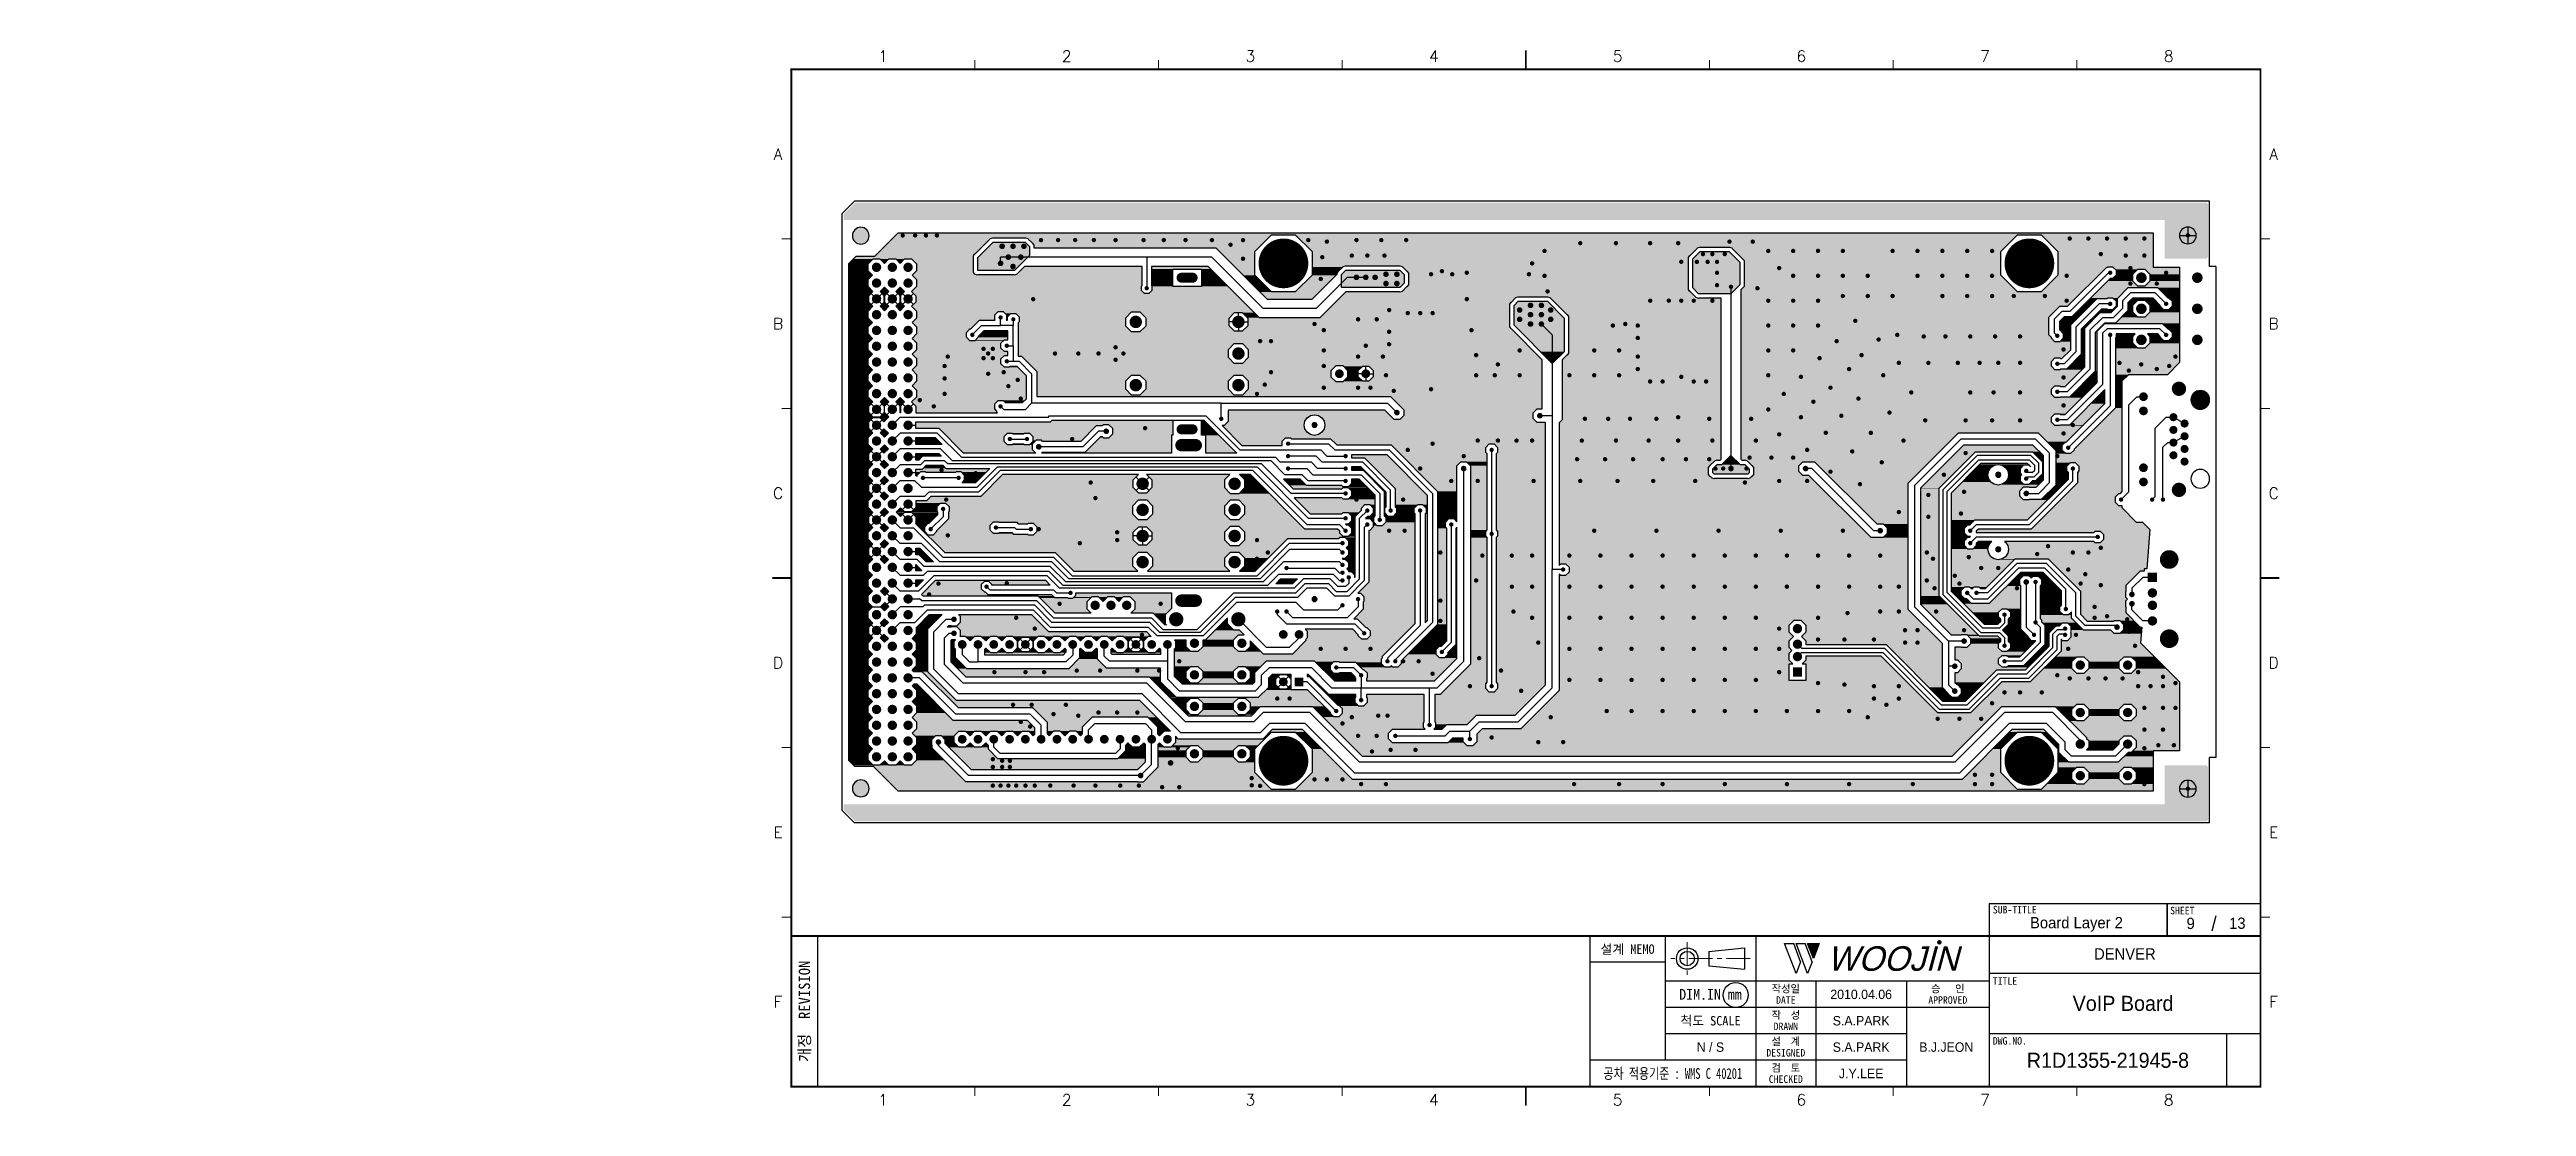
# Model space of a CAD drawing. Extents: x 295 to 953, y 10 to 290.
import ezdxf
from ezdxf.enums import TextEntityAlignment as Align

# ---------------------------------------------------------------- set-up
doc = ezdxf.new("R2010")
doc.units = 0
doc.header["$LTSCALE"] = 5
doc.header["$MEASUREMENT"] = 0
doc.linetypes.add('CENTER', pattern=[2, 1.25, -0.25, 0.25, -0.25])
doc.layers.get('0').update_dxf_attribs({"linetype": 'CONTINUOUS', "lineweight": 25})
for name, color, linetype in [('19_SOLD_GBR', 4, 'CONTINUOUS'), ('SHEET', 3, 'CONTINUOUS'), ('문자', 4, 'CONTINUOUS'), ('테두리', 3, 'CONTINUOUS')]:
    doc.layers.add(name, color=color, linetype=linetype)
for name, color, linetype, lineweight in [('2', 2, 'CENTER', 13), ('4', 4, 'CONTINUOUS', 18), ('6', 6, 'CONTINUOUS', 13)]:
    doc.layers.add(name, color=color, linetype=linetype, lineweight=lineweight)
doc.styles.add('MARK', font='ARLRDBD.TTF')
doc.styles.get("Standard").update_dxf_attribs({"font": 'simplex.shx'})
doc.styles.add('굴림', font='')
doc.styles.add('굴림체', font='')
doc.styles.get('굴림').set_extended_font_data('Gulim')
doc.styles.get('굴림체').set_extended_font_data('GulimChe')

msp = doc.modelspace()

# ---------------------------------------------------------------- texts
at = {"color": 4, "style": '굴림'}
for s, p in [('2010.04.06', (775.98, 39.5)), ('S.A.PARK', (775.98, 32.5)), ('S.A.PARK', (775.98, 25.5)), ('B.J.JEON', (798.57, 25.5)), ('J.Y.LEE', (775.98, 18.5))]:
    msp.add_text(s, height=2.5, dxfattribs=at).set_placement(p, align=Align.MIDDLE_CENTER)
at = {"layer": '4', "style": '굴림'}
for s, p in [('Board Layer 2', (833.13, 58.53)), ('9', (863.44, 58.33)), ('13', (875.83, 58.38)), ('DENVER', (845.98, 50.24))]:
    msp.add_text(s, height=3, dxfattribs=at).set_placement(p, align=Align.MIDDLE_CENTER)
at = {"layer": '6', "char_height": 3.5278, "width": 39.2183, "attachment_point": 4}
for insert in [(295.11, 181.28), (295.11, 173.63)]:
    msp.add_mtext('{\\f굴림|b0|i0|c129;\\C7;', dxfattribs=dict(at, insert=insert))
at = {"layer": '6', "color": 4, "char_height": 3, "attachment_point": 4, "style": '굴림체'}
for insert, width in [((905.28, 137.42), 36.962), ((952.58, 106.26), 52.2944), ((952.58, 102.14), 52.2944), ((573.67, 73.54), 36.962)]:
    msp.add_mtext('{\\f굴림|b0|i0|c129;\\C7;', dxfattribs=dict(at, insert=insert, width=width))
at = {"layer": '문자', "style": '굴림'}
for s, height, p in [('VoIP Board', 4, (845.5, 37.11)), ('N / S', 2.5, (735.98, 25.5)), ('R1D1355-21945-8', 4, (841.48, 22))]:
    msp.add_text(s, height=height, dxfattribs=at).set_placement(p, align=Align.MIDDLE_CENTER)

# ---------------------------------------------------------------- blocks, each defined once
blk = doc.blocks.new('B')
at = {"layer": '문자'}
blk.add_hatch(color=256, dxfattribs=at).paths.add_polyline_path([(13.79, 10), (15.31, 6), (16.84, 10)])
at = {"color": 4, "const_width": 0.6}
blk.add_lwpolyline([(48.46, 10.32, 1), (49.06, 10.32, 1)], format="xyb", close=True, dxfattribs=at)
at = {"layer": '문자'}
for p, q in [((10.73, 2), (7.68, 10)), ((7.68, 10), (10.09, 10)), ((11.94, 5.16), (10.09, 10)), ((10.73, 10), (13.15, 10)), ((13.79, 2), (10.73, 10)), ((14.99, 5.16), (13.15, 10)), ((13.79, 10), (16.84, 10)), ((15.31, 6), (13.79, 10)), ((16.84, 10), (15.31, 6)), ((11.94, 5.16), (10.73, 2)), ((14.99, 5.16), (13.79, 2))]:
    blk.add_line(p, q, dxfattribs=at)
at = {"layer": '문자', "style": 'MARK', "oblique": 15}
blk.add_text('WOOJIN', height=6.5, dxfattribs=at).set_placement((36.4, 6), align=Align.MIDDLE_CENTER)
blk = doc.blocks.new('C')
blk.add_line((15, 285), (15, 285))
at = {"layer": '2'}
for p, q in [((252.83, 53.35), (252.83, 44.65)), ((269.53, 49), (248.48, 49))]:
    blk.add_line(p, q, dxfattribs=at)
at = {"layer": 'SHEET'}
for p, q in [((393.14, 60.3), (392.07, 56.28)), ((22, 55), (22, 15)), ((227, 55), (227, 15)), ((247, 55), (247, 22)), ((271, 55), (271, 15)), ((271, 55), (271, 15)), ((333, 55), (333, 15)), ((247, 48), (227, 48)), ((333, 43), (247, 43)), ((287, 43), (287, 15)), ((311, 43), (311, 15)), ((405, 45), (333, 45)), ((333, 36), (247, 36)), ((311, 29), (247, 29)), ((405, 29), (333, 29)), ((396, 29), (396, 15)), ((311, 22), (227, 22))]:
    blk.add_line(p, q, dxfattribs=at)
at = {"layer": 'SHEET', "color": 4}
for p, q in [((258.53, 50.9), (268.03, 51.85)), ((258.53, 50.9), (258.53, 47.1)), ((258.53, 47.1), (268.03, 46.15)), ((268.03, 51.85), (268.03, 46.15))]:
    blk.add_line(p, q, dxfattribs=at)
at = {"layer": 'SHEET'}
for points in [[(333, 55), (380.19, 55), (380.19, 63.49), (333, 63.49)], [(380.19, 55), (405, 55), (405, 63.49), (380.19, 63.49)]]:
    blk.add_lwpolyline(points, close=True, dxfattribs=at)
at = {"layer": 'SHEET', "color": 4}
for radius in [2.85, 1.9]:
    blk.add_circle((252.83, 49), radius, dxfattribs=at)
at = {"layer": 'SHEET'}
blk.add_circle((265.7, 39.32), 3.32, dxfattribs=at)
at = {"layer": '테두리'}
blk.add_line((405, 285), (405, 15), dxfattribs=at)
for points, const_width in [([(210, 290), (210, 285)], 0.5), ([(15, 285), (15, 15), (405, 15), (405, 285), (15, 285)], 0.5), ([(63.75, 287.5), (63.75, 285)], 0.3), ([(112.5, 287.5), (112.5, 285)], 0.3), ([(161.25, 287.5), (161.25, 285)], 0.3), ([(258.75, 287.5), (258.75, 285)], 0.3), ([(307.5, 287.5), (307.5, 285)], 0.3), ([(356.25, 287.5), (356.25, 285)], 0.3), ([(12.5, 240), (15, 240)], 0.3), ([(407.5, 240), (405, 240)], 0.3), ([(12.5, 195), (15, 195)], 0.3), ([(407.5, 195), (405, 195)], 0.3), ([(10, 150), (15, 150)], 0.5), ([(410, 150), (405, 150)], 0.5), ([(12.5, 105), (15, 105)], 0.3), ([(407.5, 105), (405, 105)], 0.3), ([(12.5, 60), (15, 60)], 0.3), ([(407.5, 60), (405, 60)], 0.3), ([(15, 55), (405, 55)], 0.5), ([(63.75, 12.5), (63.75, 15)], 0.3), ([(112.5, 12.5), (112.5, 15)], 0.3), ([(161.25, 12.5), (161.25, 15)], 0.3), ([(210, 10), (210, 15)], 0.5), ([(258.75, 12.5), (258.75, 15)], 0.3), ([(307.5, 12.5), (307.5, 15)], 0.3), ([(356.25, 12.5), (356.25, 15)], 0.3)]:
    blk.add_lwpolyline(points, dxfattribs=dict(at, const_width=const_width))
blk.add_blockref('B', (271, 43))
at = {"layer": '문자'}
for s, p in [('1', (39.38, 288.5)), ('2', (88.12, 288.5)), ('3', (136.88, 288.5)), ('4', (185.62, 288.5)), ('5', (234.38, 288.5)), ('6', (283.12, 288.5)), ('7', (331.88, 288.5)), ('8', (380.62, 288.5)), ('A', (11.5, 262.5)), ('A', (408.5, 262.5)), ('B', (11.5, 217.5)), ('B', (408.5, 217.5)), ('C', (11.5, 172.5)), ('C', (408.5, 172.5)), ('D', (11.5, 127.5)), ('D', (408.5, 127.5)), ('E', (11.5, 82.5)), ('E', (408.5, 82.5)), ('F', (11.5, 37.5)), ('F', (408.5, 37.5)), ('1', (39.38, 11.5)), ('2', (88.12, 11.5)), ('3', (136.88, 11.5)), ('4', (185.62, 11.5)), ('5', (234.38, 11.5)), ('6', (283.12, 11.5)), ('7', (331.88, 11.5)), ('8', (380.62, 11.5))]:
    blk.add_text(s, height=3, dxfattribs=at).set_placement(p, align=Align.MIDDLE)
at = {"layer": '문자', "style": '굴림체'}
for s, height, p in [('SUB-TITLE', 2, (339.77, 61.98)), ('SHEET', 2, (384.24, 61.74)), ('설계 MEMO', 2.5, (237, 51.5)), ('DIM.IN mm', 2.85, (259, 39.5)), ('작성일', 2, (279, 41)), ('승   인', 2, (322, 41)), ('척도 SCALE', 2.5, (259, 32.5)), ('작  성', 2, (279, 34)), ('DATE', 2, (279, 38)), ('APPROVED', 2, (322, 38)), ('설  계', 2, (279, 27)), ('DRAWN', 2, (279, 31)), ('DESIGNED', 2, (279, 24)), ('검  토', 2, (279, 20)), ('CHECKED', 2, (279, 17))]:
    blk.add_text(s, height=height, dxfattribs=at).set_placement(p, align=Align.MIDDLE_CENTER)
blk.add_text('개정  REVISION', height=3, rotation=90, dxfattribs=at).set_placement((18.5, 35), align=Align.MIDDLE_CENTER)
for s, p in [('TITLE', (333.95, 42.05)), ('DWG.NO.', (333.95, 26.15))]:
    blk.add_text(s, height=2, dxfattribs=at).set_placement(p)
at = {"layer": '문자', "style": '굴림체', "width": 0.75}
blk.add_text('공차 적용기준 : WMS C 40201', height=2.85, dxfattribs=at).set_placement((249, 18.5), align=Align.MIDDLE_CENTER)

# ---------------------------------------------------------------- hatches: boundary and pattern name
at = {"linetype": 'Continuous'}
h = msp.add_hatch(color=256, dxfattribs=at)
h.dxf.hatch_style = 1
h.paths.add_polyline_path([(508.2, 94.16, 1), (512.66, 94.16, 1)])
h.paths.add_polyline_path([(508.2, 240.84, 1), (512.66, 240.84, 1)])
h = msp.add_hatch(color=256, dxfattribs=at)
h.dxf.hatch_style = 1
h.paths.add_polyline_path([(863.53, 197.28, 1), (868.48, 197.28, 1)])

# ---------------------------------------------------------------- linework, layer by layer
msp.add_line((491.98, 15), (491.98, 15))
msp.add_line((491.98, 15), (491.98, 15))
for points, const_width in [([(521.85, 240.92, -1), (521.28, 240.92, -1)], 0.577), ([(525.15, 240.92, -1), (524.58, 240.92, -1)], 0.577), ([(528.04, 240.92, -1), (527.46, 240.92, -1)], 0.577), ([(530.93, 240.92, -1), (530.35, 240.92, -1)], 0.577), ([(548.34, 238.04, -1), (547.59, 238.04, -1)], 0.742), ([(551.22, 238.04, -1), (550.48, 238.04, -1)], 0.742), ([(554.11, 238.04, -1), (553.37, 238.04, -1)], 0.742), ([(558.57, 239.69, -1), (557.99, 239.69, -1)], 0.577), ([(563.1, 239.69, -1), (562.53, 239.69, -1)], 0.577), ([(567.64, 239.69, -1), (567.06, 239.69, -1)], 0.577), ([(572.59, 239.69, -1), (572.01, 239.69, -1)], 0.577), ([(578.37, 239.69, -1), (577.79, 239.69, -1)], 0.577), ([(585.79, 239.69, -1), (585.21, 239.69, -1)], 0.577), ([(591.15, 239.69, -1), (590.58, 239.69, -1)], 0.577), ([(596.93, 239.69, -1), (596.35, 239.69, -1)], 0.577), ([(603.94, 239.69, -1), (603.36, 239.69, -1)], 0.577), ([(608.89, 238.45, -1), (608.31, 238.45, -1)], 0.577), ([(612.19, 239.69, -1), (611.61, 239.69, -1)], 0.577), ([(625.93, 233.5, -1), (619.33, 233.5, -1)], 6.6), ([(629.52, 239.69, -1), (628.94, 239.69, -1)], 0.577), ([(634.47, 239.27, -1), (633.89, 239.27, -1)], 0.577), ([(642.3, 239.69, -1), (641.73, 239.69, -1)], 0.577), ([(648.9, 239.69, -1), (648.33, 239.69, -1)], 0.577), ([(655.5, 239.69, -1), (654.93, 239.69, -1)], 0.577), ([(692.22, 236.8, -1), (691.64, 236.8, -1)], 0.577), ([(701.7, 238.86, -1), (701.13, 238.86, -1)], 0.577), ([(711.19, 238.86, -1), (710.61, 238.86, -1)], 0.577), ([(720.27, 238.86, -1), (719.69, 238.86, -1)], 0.577), ([(727.69, 238.86, -1), (727.11, 238.86, -1)], 0.577), ([(741.3, 239.27, -1), (740.73, 239.27, -1)], 0.577), ([(747.49, 239.27, -1), (746.91, 239.27, -1)], 0.577), ([(751.62, 236.8, -1), (751.04, 236.8, -1)], 0.577), ([(758.22, 236.8, -1), (757.64, 236.8, -1)], 0.577), ([(764.82, 236.8, -1), (764.24, 236.8, -1)], 0.577), ([(771.42, 236.8, -1), (770.84, 236.8, -1)], 0.577), ([(784.62, 236.8, -1), (784.04, 236.8, -1)], 0.577), ([(791.22, 236.8, -1), (790.64, 236.8, -1)], 0.577), ([(797.82, 236.8, -1), (797.24, 236.8, -1)], 0.577), ([(804.42, 236.8, -1), (803.84, 236.8, -1)], 0.577), ([(811.02, 236.8, -1), (810.44, 236.8, -1)], 0.577), ([(823.93, 233.5, -1), (817.33, 233.5, -1)], 6.6), ([(831.64, 240.1, -1), (831.06, 240.1, -1)], 0.577), ([(836.59, 240.1, -1), (836.01, 240.1, -1)], 0.577), ([(841.54, 240.1, -1), (840.96, 240.1, -1)], 0.577), ([(846.49, 240.1, -1), (845.91, 240.1, -1)], 0.577), ([(851.44, 240.1, -1), (850.86, 240.1, -1)], 0.577), ([(862.99, 240.92, -1), (862.41, 240.92, -1)], 0.577), ([(509.07, 230.2, -1), (508.49, 230.2, -1)], 0.577), ([(511.54, 232.67, -1), (510.96, 232.67, -1)], 0.577), ([(515.24, 232.46, -1), (514, 232.46, -1)], 1.24), ([(519.43, 232.46, -1), (518.19, 232.46, -1)], 1.24), ([(523.62, 232.46, -1), (522.38, 232.46, -1)], 1.24), ([(547.92, 233.5, -1), (547.18, 233.5, -1)], 0.742), ([(549.99, 235.15, -1), (549.24, 235.15, -1)], 0.742), ([(551.22, 232.67, -1), (550.48, 232.67, -1)], 0.742), ([(553.29, 235.15, -1), (552.54, 235.15, -1)], 0.742), ([(596.48, 229.69, -1), (595.16, 229.69, -1)], 1.32), ([(597.14, 229.69, -1), (595.82, 229.69, -1)], 1.32), ([(597.71, 229.69, -1), (596.39, 229.69, -1)], 1.32), ([(598.37, 229.69, -1), (597.05, 229.69, -1)], 1.32), ([(598.95, 229.69, -1), (597.63, 229.69, -1)], 1.32), ([(612.19, 234.74, -1), (611.61, 234.74, -1)], 0.577), ([(633.23, 235.15, -1), (632.65, 235.15, -1)], 0.577), ([(641.07, 235.56, -1), (640.49, 235.56, -1)], 0.577), ([(642.39, 229.79, -1), (641.64, 229.79, -1)], 0.742), ([(644.86, 229.79, -1), (644.12, 229.79, -1)], 0.742), ([(645.19, 235.56, -1), (644.61, 235.56, -1)], 0.577), ([(647.34, 229.79, -1), (646.59, 229.79, -1)], 0.742), ([(649.73, 235.56, -1), (649.15, 235.56, -1)], 0.577), ([(650.22, 230.61, -1), (649.48, 230.61, -1)], 0.742), ([(653.11, 230.61, -1), (652.37, 230.61, -1)], 0.742), ([(662.1, 230.61, -1), (661.53, 230.61, -1)], 0.577), ([(664.99, 231.44, -1), (664.41, 231.44, -1)], 0.577), ([(667.71, 230.61, -1), (667.14, 230.61, -1)], 0.577), ([(671.59, 231.02, -1), (671.01, 231.02, -1)], 0.577), ([(688.09, 230.61, -1), (687.51, 230.61, -1)], 0.577), ([(688.92, 233.5, -1), (688.34, 233.5, -1)], 0.577), ([(692.22, 230.2, -1), (691.64, 230.2, -1)], 0.577), ([(728.52, 233.91, -1), (727.94, 233.91, -1)], 0.577), ([(732.64, 233.91, -1), (732.06, 233.91, -1)], 0.577), ([(734.29, 235.97, -1), (733.71, 235.97, -1)], 0.577), ([(735.53, 233.91, -1), (734.95, 233.91, -1)], 0.577), ([(736.77, 235.97, -1), (736.19, 235.97, -1)], 0.577), ([(738, 233.91, -1), (737.43, 233.91, -1)], 0.577), ([(738, 231.02, -1), (737.43, 231.02, -1)], 0.577), ([(740.07, 235.97, -1), (739.49, 235.97, -1)], 0.577), ([(754.5, 232.26, -1), (753.93, 232.26, -1)], 0.577), ([(758.22, 230.2, -1), (757.64, 230.2, -1)], 0.577), ([(764.82, 230.2, -1), (764.24, 230.2, -1)], 0.577), ([(771.42, 230.2, -1), (770.84, 230.2, -1)], 0.577), ([(778.02, 230.2, -1), (777.44, 230.2, -1)], 0.577), ([(791.22, 230.2, -1), (790.64, 230.2, -1)], 0.577), ([(797.82, 230.2, -1), (797.24, 230.2, -1)], 0.577), ([(804.42, 230.2, -1), (803.84, 230.2, -1)], 0.577), ([(811.02, 230.2, -1), (810.44, 230.2, -1)], 0.577), ([(830.82, 230.2, -1), (830.24, 230.2, -1)], 0.577), ([(839.89, 235.97, -1), (839.31, 235.97, -1)], 0.577), ([(842.37, 231.02, -1), (841.79, 231.02, -1)], 0.577), ([(846.49, 235.56, -1), (845.91, 235.56, -1)], 0.577), ([(847.73, 232.26, -1), (847.15, 232.26, -1)], 0.577), ([(851.06, 229.7, -1), (849.66, 229.7, -1)], 1.4), ([(851.44, 235.56, -1), (850.86, 235.56, -1)], 0.577), ([(857.22, 231.02, -1), (856.64, 231.02, -1)], 0.577), ([(865.91, 229.7, -1), (864.51, 229.7, -1)], 1.4), ([(509.07, 223.6, -1), (508.49, 223.6, -1)], 0.577), ([(510.72, 226.9, -1), (510.14, 226.9, -1)], 0.577), ([(515.24, 228.27, -1), (514, 228.27, -1)], 1.24), ([(515.24, 224.08, -1), (514, 224.08, -1)], 1.24), ([(519.43, 228.27, -1), (518.19, 228.27, -1)], 1.24), ([(519.43, 224.08, -1), (518.19, 224.08, -1)], 1.24), ([(523.62, 228.27, -1), (522.38, 228.27, -1)], 1.24), ([(523.62, 224.08, -1), (522.38, 224.08, -1)], 1.24), ([(556.5, 224.01, -1), (555.93, 224.01, -1)], 0.577), ([(586.62, 226.9, -1), (586.04, 226.9, -1)], 0.577), ([(632.82, 229.37, -1), (632.24, 229.37, -1)], 0.577), ([(650.22, 228.14, -1), (649.48, 228.14, -1)], 0.742), ([(653.11, 228.14, -1), (652.37, 228.14, -1)], 0.742), ([(671.59, 224.01, -1), (671.01, 224.01, -1)], 0.577), ([(693.04, 226.07, -1), (692.46, 226.07, -1)], 0.577), ([(720.27, 223.6, -1), (719.69, 223.6, -1)], 0.577), ([(725.22, 223.6, -1), (724.64, 223.6, -1)], 0.577), ([(728.52, 223.6, -1), (727.94, 223.6, -1)], 0.577), ([(731.82, 223.6, -1), (731.24, 223.6, -1)], 0.577), ([(736.77, 223.6, -1), (736.19, 223.6, -1)], 0.577), ([(738, 227.72, -1), (737.43, 227.72, -1)], 0.577), ([(741.72, 227.31, -1), (741.14, 227.31, -1)], 0.577), ([(748.73, 226.9, -1), (748.15, 226.9, -1)], 0.577), ([(751.62, 223.6, -1), (751.04, 223.6, -1)], 0.577), ([(758.22, 223.6, -1), (757.64, 223.6, -1)], 0.577), ([(764.82, 223.6, -1), (764.24, 223.6, -1)], 0.577), ([(771.42, 224.84, -1), (770.84, 224.84, -1)], 0.577), ([(778.02, 224.84, -1), (777.44, 224.84, -1)], 0.577), ([(784.62, 224.84, -1), (784.04, 224.84, -1)], 0.577), ([(797.82, 224.84, -1), (797.24, 224.84, -1)], 0.577), ([(804.42, 224.84, -1), (803.84, 224.84, -1)], 0.577), ([(811.02, 224.84, -1), (810.44, 224.84, -1)], 0.577), ([(816.79, 224.84, -1), (816.21, 224.84, -1)], 0.577), ([(825.04, 224.84, -1), (824.46, 224.84, -1)], 0.577), ([(830.82, 223.6, -1), (830.24, 223.6, -1)], 0.577), ([(847.73, 228.14, -1), (847.15, 228.14, -1)], 0.577), ([(854.74, 228.14, -1), (854.16, 228.14, -1)], 0.577), ([(509.07, 217, -1), (508.49, 217, -1)], 0.577), ([(510.72, 220.3, -1), (510.14, 220.3, -1)], 0.577), ([(515.24, 219.89, -1), (514, 219.89, -1)], 1.24), ([(519.43, 219.89, -1), (518.19, 219.89, -1)], 1.24), ([(523.62, 219.89, -1), (522.38, 219.89, -1)], 1.24), ([(547.84, 219.14, -1), (547.26, 219.14, -1)], 0.577), ([(551.22, 218.65, -1), (550.65, 218.65, -1)], 0.577), ([(584.26, 217.96, -1), (582.61, 217.96, -1)], 1.65), ([(611.5, 217.96, -1), (609.85, 217.96, -1)], 1.65), ([(631.17, 217.41, -1), (630.59, 217.41, -1)], 0.577), ([(642.72, 218.65, -1), (642.14, 218.65, -1)], 0.577), ([(647.67, 218.65, -1), (647.09, 218.65, -1)], 0.577), ([(650.97, 221.12, -1), (650.39, 221.12, -1)], 0.577), ([(655.92, 220.3, -1), (655.34, 220.3, -1)], 0.577), ([(659.22, 220.3, -1), (658.64, 220.3, -1)], 0.577), ([(662.52, 220.3, -1), (661.94, 220.3, -1)], 0.577), ([(685.7, 221.12, -1), (684.96, 221.12, -1)], 0.742), ([(685.7, 218.65, -1), (684.96, 218.65, -1)], 0.742), ([(688.59, 222.36, -1), (687.84, 222.36, -1)], 0.742), ([(688.59, 219.89, -1), (687.84, 219.89, -1)], 0.742), ([(688.59, 217.41, -1), (687.84, 217.41, -1)], 0.742), ([(691.47, 222.36, -1), (690.73, 222.36, -1)], 0.742), ([(691.47, 219.89, -1), (690.73, 219.89, -1)], 0.742), ([(691.47, 217.41, -1), (690.73, 217.41, -1)], 0.742), ([(693.95, 221.12, -1), (693.21, 221.12, -1)], 0.742), ([(693.95, 218.65, -1), (693.21, 218.65, -1)], 0.742), ([(710.37, 217, -1), (709.79, 217, -1)], 0.577), ([(713.67, 217.41, -1), (713.09, 217.41, -1)], 0.577), ([(716.97, 217, -1), (716.39, 217, -1)], 0.577), ([(751.62, 217, -1), (751.04, 217, -1)], 0.577), ([(758.22, 217, -1), (757.64, 217, -1)], 0.577), ([(764.82, 217, -1), (764.24, 217, -1)], 0.577), ([(774.72, 218.24, -1), (774.14, 218.24, -1)], 0.577), ([(829.99, 218.07, -1), (829.41, 218.07, -1)], 0.577), ([(842.37, 222.77, -1), (841.79, 222.77, -1)], 0.577), ([(851.06, 221.45, -1), (849.66, 221.45, -1)], 1.4), ([(857.22, 222.77, -1), (856.64, 222.77, -1)], 0.577), ([(865.91, 221.45, -1), (864.51, 221.45, -1)], 1.4), ([(509.07, 210.4, -1), (508.49, 210.4, -1)], 0.577), ([(510.72, 213.7, -1), (510.14, 213.7, -1)], 0.577), ([(515.24, 215.7, -1), (514, 215.7, -1)], 1.24), ([(515.24, 211.51, -1), (514, 211.51, -1)], 1.24), ([(519.43, 215.7, -1), (518.19, 215.7, -1)], 1.24), ([(519.43, 211.51, -1), (518.19, 211.51, -1)], 1.24), ([(523.62, 215.7, -1), (522.38, 215.7, -1)], 1.24), ([(523.62, 211.51, -1), (522.38, 211.51, -1)], 1.24), ([(540.33, 214.52, -1), (539.76, 214.52, -1)], 0.577), ([(543.3, 210.81, -1), (542.73, 210.81, -1)], 0.577), ([(545.78, 210.81, -1), (545.2, 210.81, -1)], 0.577), ([(549.49, 211.64, -1), (548.91, 211.64, -1)], 0.577), ([(578.37, 211.22, -1), (577.79, 211.22, -1)], 0.577), ([(611.5, 209.57, -1), (609.85, 209.57, -1)], 1.65), ([(616.73, 212.87, -1), (616.15, 212.87, -1)], 0.577), ([(619.62, 212.87, -1), (619.04, 212.87, -1)], 0.577), ([(633.64, 215.76, -1), (633.06, 215.76, -1)], 0.577), ([(633.64, 210.4, -1), (633.06, 210.4, -1)], 0.577), ([(644.78, 211.64, -1), (644.2, 211.64, -1)], 0.577), ([(650.97, 215.35, -1), (650.39, 215.35, -1)], 0.577), ([(650.97, 212.05, -1), (650.39, 212.05, -1)], 0.577), ([(672.83, 215.76, -1), (672.25, 215.76, -1)], 0.577), ([(685.62, 210.4, -1), (685.04, 210.4, -1)], 0.577), ([(705.42, 210.4, -1), (704.84, 210.4, -1)], 0.577), ([(712.02, 210.4, -1), (711.44, 210.4, -1)], 0.577), ([(716.97, 213.7, -1), (716.39, 213.7, -1)], 0.577), ([(751.62, 210.4, -1), (751.04, 210.4, -1)], 0.577), ([(758.22, 210.4, -1), (757.64, 210.4, -1)], 0.577), ([(769.77, 212.87, -1), (769.19, 212.87, -1)], 0.577), ([(780.9, 213.29, -1), (780.33, 213.29, -1)], 0.577), ([(785.85, 214.52, -1), (785.28, 214.52, -1)], 0.577), ([(792.87, 214.11, -1), (792.29, 214.11, -1)], 0.577), ([(798.64, 214.11, -1), (798.06, 214.11, -1)], 0.577), ([(805.24, 214.11, -1), (804.66, 214.11, -1)], 0.577), ([(811.84, 214.11, -1), (811.26, 214.11, -1)], 0.577), ([(818.44, 214.11, -1), (817.86, 214.11, -1)], 0.577), ([(828.34, 214.28, -1), (827.76, 214.28, -1)], 0.577), ([(829.99, 210.65, -1), (829.41, 210.65, -1)], 0.577), ([(842.37, 214.52, -1), (841.79, 214.52, -1)], 0.577), ([(851.06, 213.2, -1), (849.66, 213.2, -1)], 1.4), ([(857.22, 214.52, -1), (856.64, 214.52, -1)], 0.577), ([(865.91, 213.2, -1), (864.51, 213.2, -1)], 1.4), ([(509.07, 203.8, -1), (508.49, 203.8, -1)], 0.577), ([(510.72, 207.1, -1), (510.14, 207.1, -1)], 0.577), ([(515.24, 207.31, -1), (514, 207.31, -1)], 1.24), ([(515.24, 203.12, -1), (514, 203.12, -1)], 1.24), ([(519.43, 207.31, -1), (518.19, 207.31, -1)], 1.24), ([(519.43, 203.12, -1), (518.19, 203.12, -1)], 1.24), ([(523.62, 207.31, -1), (522.38, 207.31, -1)], 1.24), ([(523.62, 203.12, -1), (522.38, 203.12, -1)], 1.24), ([(532.99, 206.27, -1), (532.41, 206.27, -1)], 0.577), ([(533.82, 208.75, -1), (533.24, 208.75, -1)], 0.577), ([(543.3, 208.34, -1), (542.73, 208.34, -1)], 0.577), ([(544.54, 209.57, -1), (543.96, 209.57, -1)], 0.577), ([(544.54, 204.21, -1), (543.96, 204.21, -1)], 0.577), ([(545.78, 208.34, -1), (545.2, 208.34, -1)], 0.577), ([(548.67, 204.62, -1), (548.09, 204.62, -1)], 0.577), ([(549.49, 207.51, -1), (548.91, 207.51, -1)], 0.577), ([(562.28, 209.57, -1), (561.7, 209.57, -1)], 0.577), ([(568.47, 209.57, -1), (567.89, 209.57, -1)], 0.577), ([(573.83, 209.57, -1), (573.25, 209.57, -1)], 0.577), ([(578.37, 207.92, -1), (577.79, 207.92, -1)], 0.577), ([(580.43, 209.57, -1), (579.85, 209.57, -1)], 0.577), ([(619.62, 204.62, -1), (619.04, 204.62, -1)], 0.577), ([(633.64, 206.27, -1), (633.06, 206.27, -1)], 0.577), ([(638.06, 204.21, -1), (636.9, 204.21, -1)], 1.16), ([(642.72, 208.75, -1), (642.14, 208.75, -1)], 0.577), ([(645.07, 204.21, -1), (643.91, 204.21, -1)], 1.16), ([(649.32, 208.75, -1), (648.74, 208.75, -1)], 0.577), ([(650.14, 203.8, -1), (649.56, 203.8, -1)], 0.577), ([(674.07, 209.16, -1), (673.49, 209.16, -1)], 0.577), ([(674.07, 203.8, -1), (673.49, 203.8, -1)], 0.577), ([(679.02, 203.8, -1), (678.44, 203.8, -1)], 0.577), ([(679.84, 206.69, -1), (679.26, 206.69, -1)], 0.577), ([(685.62, 203.8, -1), (685.04, 203.8, -1)], 0.577), ([(698.82, 203.8, -1), (698.24, 203.8, -1)], 0.577), ([(705.42, 203.8, -1), (704.84, 203.8, -1)], 0.577), ([(712.02, 203.8, -1), (711.44, 203.8, -1)], 0.577), ([(716.97, 208.75, -1), (716.39, 208.75, -1)], 0.577), ([(716.97, 205.45, -1), (716.39, 205.45, -1)], 0.577), ([(728.52, 203.39, -1), (727.94, 203.39, -1)], 0.577), ([(751.62, 203.8, -1), (751.04, 203.8, -1)], 0.577), ([(760.28, 203.39, -1), (759.7, 203.39, -1)], 0.577), ([(765.23, 208.34, -1), (764.65, 208.34, -1)], 0.577), ([(773.07, 205.45, -1), (772.49, 205.45, -1)], 0.577), ([(776.37, 209.16, -1), (775.79, 209.16, -1)], 0.577), ([(782.14, 203.8, -1), (781.56, 203.8, -1)], 0.577), ([(786.27, 207.1, -1), (785.69, 207.1, -1)], 0.577), ([(794.1, 207.1, -1), (793.53, 207.1, -1)], 0.577), ([(801.94, 207.1, -1), (801.36, 207.1, -1)], 0.577), ([(807.72, 207.1, -1), (807.14, 207.1, -1)], 0.577), ([(812.67, 207.1, -1), (812.09, 207.1, -1)], 0.577), ([(818.44, 207.1, -1), (817.86, 207.1, -1)], 0.577), ([(828.34, 206.85, -1), (827.76, 206.85, -1)], 0.577), ([(844.84, 207.1, -1), (844.26, 207.1, -1)], 0.577), ([(844.84, 203.39, -1), (844.26, 203.39, -1)], 0.577), ([(847.32, 205.04, -1), (846.74, 205.04, -1)], 0.577), ([(850.62, 206.69, -1), (850.04, 206.69, -1)], 0.577), ([(854.74, 205.45, -1), (854.16, 205.45, -1)], 0.577), ([(858.04, 206.27, -1), (857.46, 206.27, -1)], 0.577), ([(859.69, 208.75, -1), (859.11, 208.75, -1)], 0.577), ([(509.07, 197.2, -1), (508.49, 197.2, -1)], 0.577), ([(510.72, 200.5, -1), (510.14, 200.5, -1)], 0.577), ([(515.24, 198.93, -1), (514, 198.93, -1)], 1.24), ([(519.43, 198.93, -1), (518.19, 198.93, -1)], 1.24), ([(523.62, 198.93, -1), (522.38, 198.93, -1)], 1.24), ([(526.39, 197.2, -1), (525.81, 197.2, -1)], 0.577), ([(532.99, 202.97, -1), (532.41, 202.97, -1)], 0.577), ([(532.99, 198.85, -1), (532.41, 198.85, -1)], 0.577), ([(549.9, 200.91, -1), (549.33, 200.91, -1)], 0.577), ([(552.38, 202.56, -1), (551.8, 202.56, -1)], 0.577), ([(553.2, 197.61, -1), (552.63, 197.61, -1)], 0.577), ([(584.26, 201.19, -1), (582.61, 201.19, -1)], 1.65), ([(611.5, 201.19, -1), (609.85, 201.19, -1)], 1.65), ([(615.9, 198.85, -1), (615.33, 198.85, -1)], 0.577), ([(617.97, 201.32, -1), (617.39, 201.32, -1)], 0.577), ([(633.64, 200.5, -1), (633.06, 200.5, -1)], 0.577), ([(642.72, 200.5, -1), (642.14, 200.5, -1)], 0.577), ([(646.02, 200.5, -1), (645.44, 200.5, -1)], 0.577), ([(652.2, 199.67, -1), (651.63, 199.67, -1)], 0.577), ([(662.1, 200.09, -1), (661.53, 200.09, -1)], 0.577), ([(720.27, 202.15, -1), (719.69, 202.15, -1)], 0.577), ([(723.57, 202.15, -1), (722.99, 202.15, -1)], 0.577), ([(731.82, 202.15, -1), (731.24, 202.15, -1)], 0.577), ([(735.12, 202.15, -1), (734.54, 202.15, -1)], 0.577), ([(755.74, 198.85, -1), (755.16, 198.85, -1)], 0.577), ([(763.58, 196.79, -1), (763, 196.79, -1)], 0.577), ([(768.12, 200.5, -1), (767.54, 200.5, -1)], 0.577), ([(775.54, 197.61, -1), (774.96, 197.61, -1)], 0.577), ([(789.57, 199.26, -1), (788.99, 199.26, -1)], 0.577), ([(805.24, 199.26, -1), (804.66, 199.26, -1)], 0.577), ([(811.43, 199.26, -1), (810.85, 199.26, -1)], 0.577), ([(818.44, 199.26, -1), (817.86, 199.26, -1)], 0.577), ([(828.34, 199.43, -1), (827.76, 199.43, -1)], 0.577), ([(829.99, 203.22, -1), (829.41, 203.22, -1)], 0.577), ([(836.59, 201.32, -1), (836.01, 201.32, -1)], 0.577), ([(844.84, 198.85, -1), (844.26, 198.85, -1)], 0.577), ([(851.5, 198.12, -1), (850.34, 198.12, -1)], 1.16), ([(861.29, 200.22, -1), (859.39, 200.22, -1)], 1.9), ([(509.07, 190.6, -1), (508.49, 190.6, -1)], 0.577), ([(510.72, 193.9, -1), (510.14, 193.9, -1)], 0.577), ([(515.24, 194.74, -1), (514, 194.74, -1)], 1.24), ([(515.24, 190.55, -1), (514, 190.55, -1)], 1.24), ([(519.43, 194.74, -1), (518.19, 194.74, -1)], 1.24), ([(519.43, 190.55, -1), (518.19, 190.55, -1)], 1.24), ([(523.62, 194.74, -1), (522.38, 194.74, -1)], 1.24), ([(523.62, 190.55, -1), (522.38, 190.55, -1)], 1.24), ([(530.1, 195.55, -1), (529.53, 195.55, -1)], 0.577), ([(547.84, 195.55, -1), (547.26, 195.55, -1)], 0.577), ([(596.48, 189.46, -1), (595.16, 189.46, -1)], 1.32), ([(597.05, 189.46, -1), (595.73, 189.46, -1)], 1.32), ([(597.71, 189.46, -1), (596.39, 189.46, -1)], 1.32), ([(598.37, 189.46, -1), (597.05, 189.46, -1)], 1.32), ([(598.95, 189.46, -1), (597.63, 189.46, -1)], 1.32), ([(606.42, 192.25, -1), (605.84, 192.25, -1)], 0.577), ([(631.17, 190.6, -1), (630.59, 190.6, -1)], 0.577), ([(653.11, 193.9, -1), (652.37, 193.9, -1)], 0.742), ([(691.06, 193.07, -1), (690.32, 193.07, -1)], 0.742), ([(702.94, 192.25, -1), (702.36, 192.25, -1)], 0.577), ([(709.13, 192.25, -1), (708.55, 192.25, -1)], 0.577), ([(714.9, 192.25, -1), (714.33, 192.25, -1)], 0.577), ([(721.92, 192.25, -1), (721.34, 192.25, -1)], 0.577), ([(727.69, 192.66, -1), (727.11, 192.66, -1)], 0.577), ([(735.94, 192.25, -1), (735.36, 192.25, -1)], 0.577), ([(747.08, 192.25, -1), (746.5, 192.25, -1)], 0.577), ([(751.62, 194.72, -1), (751.04, 194.72, -1)], 0.577), ([(760.28, 192.66, -1), (759.7, 192.66, -1)], 0.577), ([(771, 193.07, -1), (770.43, 193.07, -1)], 0.577), ([(783.79, 193.9, -1), (783.21, 193.9, -1)], 0.577), ([(793.28, 191.84, -1), (792.7, 191.84, -1)], 0.577), ([(804, 191.84, -1), (803.43, 191.84, -1)], 0.577), ([(811.02, 191.84, -1), (810.44, 191.84, -1)], 0.577), ([(818.44, 191.84, -1), (817.86, 191.84, -1)], 0.577), ([(828.34, 192, -1), (827.76, 192, -1)], 0.577), ([(829.99, 195.8, -1), (829.41, 195.8, -1)], 0.577), ([(832.47, 190.6, -1), (831.89, 190.6, -1)], 0.577), ([(851.5, 194.35, -1), (850.34, 194.35, -1)], 1.16), ([(859.41, 192.68, -1), (858.34, 192.68, -1)], 1.07), ([(862.35, 191, -1), (861.28, 191, -1)], 1.07), ([(508.04, 184, -1), (507.46, 184, -1)], 0.577), ([(515.24, 186.36, -1), (514, 186.36, -1)], 1.24), ([(519.43, 186.36, -1), (518.19, 186.36, -1)], 1.24), ([(523.62, 186.36, -1), (522.38, 186.36, -1)], 1.24), ([(550.32, 186.89, -1), (549.74, 186.89, -1)], 0.577), ([(554.85, 186.89, -1), (554.28, 186.89, -1)], 0.577), ([(558.05, 184.82, -1), (557.3, 184.82, -1)], 0.742), ([(566.82, 186.89, -1), (566.24, 186.89, -1)], 0.577), ([(575.97, 188.95, -1), (575.23, 188.95, -1)], 0.742), ([(586.2, 189.77, -1), (585.63, 189.77, -1)], 0.577), ([(596.43, 185.24, -1), (594.78, 185.24, -1)], 1.65), ([(597.26, 185.24, -1), (595.61, 185.24, -1)], 1.65), ([(598.29, 185.24, -1), (596.64, 185.24, -1)], 1.65), ([(599.32, 185.24, -1), (597.67, 185.24, -1)], 1.65), ([(600.15, 185.24, -1), (598.5, 185.24, -1)], 1.65), ([(624.15, 185.65, -1), (623.58, 185.65, -1)], 0.577), ([(655.92, 184, -1), (655.34, 184, -1)], 0.577), ([(662.52, 185.65, -1), (661.94, 185.65, -1)], 0.577), ([(674.48, 186.47, -1), (673.9, 186.47, -1)], 0.577), ([(678.19, 184, -1), (677.61, 184, -1)], 0.577), ([(679.84, 186.47, -1), (679.26, 186.47, -1)], 0.577), ([(684.79, 186.47, -1), (684.21, 186.47, -1)], 0.577), ([(688.92, 186.47, -1), (688.34, 186.47, -1)], 0.577), ([(702.12, 186.47, -1), (701.54, 186.47, -1)], 0.577), ([(711.19, 186.47, -1), (710.61, 186.47, -1)], 0.577), ([(719.85, 186.47, -1), (719.28, 186.47, -1)], 0.577), ([(727.69, 186.47, -1), (727.11, 186.47, -1)], 0.577), ([(736.77, 186.47, -1), (736.19, 186.47, -1)], 0.577), ([(748.32, 186.47, -1), (747.74, 186.47, -1)], 0.577), ([(754.5, 188.12, -1), (753.93, 188.12, -1)], 0.577), ([(761.93, 184, -1), (761.35, 184, -1)], 0.577), ([(766.88, 188.54, -1), (766.3, 188.54, -1)], 0.577), ([(773.89, 183.59, -1), (773.31, 183.59, -1)], 0.577), ([(778.84, 188.54, -1), (778.26, 188.54, -1)], 0.577), ([(787.5, 186.47, -1), (786.93, 186.47, -1)], 0.577), ([(829.99, 188.37, -1), (829.41, 188.37, -1)], 0.577), ([(831.23, 184.58, -1), (830.65, 184.58, -1)], 0.577), ([(859.41, 189.31, -1), (858.34, 189.31, -1)], 1.07), ([(859.41, 185.95, -1), (858.34, 185.95, -1)], 1.07), ([(862.35, 187.63, -1), (861.28, 187.63, -1)], 1.07), ([(862.35, 184.26, -1), (861.28, 184.26, -1)], 1.07), ([(508.04, 177.4, -1), (507.46, 177.4, -1)], 0.577), ([(515.24, 182.17, -1), (514, 182.17, -1)], 1.24), ([(515.24, 177.98, -1), (514, 177.98, -1)], 1.24), ([(519.43, 182.17, -1), (518.19, 182.17, -1)], 1.24), ([(519.43, 177.98, -1), (518.19, 177.98, -1)], 1.24), ([(523.62, 182.17, -1), (522.38, 182.17, -1)], 1.24), ([(523.62, 177.98, -1), (522.38, 177.98, -1)], 1.24), ([(532.17, 178.64, -1), (531.59, 178.64, -1)], 0.577), ([(541.24, 177.81, -1), (540.66, 177.81, -1)], 0.577), ([(624.15, 182.35, -1), (623.58, 182.35, -1)], 0.577), ([(624.15, 179.05, -1), (623.58, 179.05, -1)], 0.577), ([(639.42, 182.35, -1), (638.84, 182.35, -1)], 0.577), ([(639.42, 179.05, -1), (638.84, 179.05, -1)], 0.577), ([(659.22, 179.05, -1), (658.64, 179.05, -1)], 0.577), ([(670.85, 179.05, -1), (670.11, 179.05, -1)], 0.742), ([(670.77, 182.35, -1), (670.19, 182.35, -1)], 0.577), ([(700.88, 181.52, -1), (700.3, 181.52, -1)], 0.577), ([(708.3, 181.52, -1), (707.73, 181.52, -1)], 0.577), ([(715.73, 181.52, -1), (715.15, 181.52, -1)], 0.577), ([(723.57, 181.52, -1), (722.99, 181.52, -1)], 0.577), ([(729.75, 181.52, -1), (729.18, 181.52, -1)], 0.577), ([(735.94, 181.52, -1), (735.36, 181.52, -1)], 0.577), ([(737.59, 179.05, -1), (737.01, 179.05, -1)], 0.577), ([(739.65, 179.05, -1), (739.08, 179.05, -1)], 0.577), ([(741.8, 179.05, -1), (741.06, 179.05, -1)], 0.742), ([(745.84, 179.05, -1), (745.26, 179.05, -1)], 0.577), ([(746.67, 181.94, -1), (746.09, 181.94, -1)], 0.577), ([(752.44, 181.94, -1), (751.86, 181.94, -1)], 0.577), ([(758.22, 181.94, -1), (757.64, 181.94, -1)], 0.577), ([(761.6, 179.05, -1), (760.86, 179.05, -1)], 0.742), ([(768.12, 178.22, -1), (767.54, 178.22, -1)], 0.577), ([(781.73, 180.7, -1), (781.15, 180.7, -1)], 0.577), ([(798.23, 177.4, -1), (797.65, 177.4, -1)], 0.577), ([(804, 183.17, -1), (803.43, 183.17, -1)], 0.577), ([(812.67, 177.4, -1), (812.09, 177.4, -1)], 0.577), ([(820.09, 178.43, -1), (819.51, 178.43, -1)], 0.577), ([(828.34, 182.35, -1), (827.76, 182.35, -1)], 0.577), ([(832.47, 179.05, -1), (831.89, 179.05, -1)], 0.577), ([(851.5, 179.26, -1), (850.34, 179.26, -1)], 1.16), ([(859.41, 182.58, -1), (858.34, 182.58, -1)], 1.07), ([(862.35, 180.9, -1), (861.28, 180.9, -1)], 1.07), ([(508.04, 170.8, -1), (507.46, 170.8, -1)], 0.577), ([(515.24, 173.79, -1), (514, 173.79, -1)], 1.24), ([(519.43, 173.79, -1), (518.19, 173.79, -1)], 1.24), ([(523.62, 173.79, -1), (522.38, 173.79, -1)], 1.24), ([(527.22, 176.57, -1), (526.64, 176.57, -1)], 0.577), ([(533.4, 170.8, -1), (532.83, 170.8, -1)], 0.577), ([(536.7, 176.57, -1), (536.13, 176.57, -1)], 0.577), ([(571.77, 175.34, -1), (571.19, 175.34, -1)], 0.577), ([(573, 171.21, -1), (572.43, 171.21, -1)], 0.577), ([(586.08, 175.01, -1), (584.43, 175.01, -1)], 1.65), ([(610.5, 175.01, -1), (608.85, 175.01, -1)], 1.65), ([(624.15, 175.75, -1), (623.58, 175.75, -1)], 0.577), ([(639.42, 175.75, -1), (638.84, 175.75, -1)], 0.577), ([(639.42, 172.45, -1), (638.84, 172.45, -1)], 0.577), ([(642.3, 170.8, -1), (641.73, 170.8, -1)], 0.577), ([(642.72, 174.92, -1), (642.14, 174.92, -1)], 0.577), ([(654.68, 170.8, -1), (654.1, 170.8, -1)], 0.577), ([(667.47, 175.75, -1), (666.89, 175.75, -1)], 0.577), ([(674.48, 175.75, -1), (673.9, 175.75, -1)], 0.577), ([(689.33, 175.75, -1), (688.75, 175.75, -1)], 0.577), ([(701.7, 175.75, -1), (701.13, 175.75, -1)], 0.577), ([(711.6, 175.75, -1), (711.03, 175.75, -1)], 0.577), ([(721.09, 175.75, -1), (720.51, 175.75, -1)], 0.577), ([(732.23, 175.75, -1), (731.65, 175.75, -1)], 0.577), ([(740.42, 176.41, -1), (740.25, 176.41, -1)], 0.165), ([(742.6, 176.41, -1), (742.44, 176.41, -1)], 0.165), ([(745.43, 175.34, -1), (744.85, 175.34, -1)], 0.577), ([(754.5, 175.75, -1), (753.93, 175.75, -1)], 0.577), ([(761.93, 175.75, -1), (761.35, 175.75, -1)], 0.577), ([(775.95, 174.92, -1), (775.38, 174.92, -1)], 0.577), ([(794.1, 172.04, -1), (793.53, 172.04, -1)], 0.577), ([(803.59, 172.86, -1), (803.01, 172.86, -1)], 0.577), ([(820.17, 172.45, -1), (819.43, 172.45, -1)], 0.742), ([(820.09, 176.37, -1), (819.51, 176.37, -1)], 0.577), ([(845.25, 170.8, -1), (844.68, 170.8, -1)], 0.577), ([(851.5, 175.49, -1), (850.34, 175.49, -1)], 1.16), ([(853.5, 170.8, -1), (852.93, 170.8, -1)], 0.577), ([(856.39, 170.8, -1), (855.81, 170.8, -1)], 0.577), ([(861.29, 173.39, -1), (859.39, 173.39, -1)], 1.9), ([(508.04, 164.2, -1), (507.46, 164.2, -1)], 0.577), ([(515.24, 169.6, -1), (514, 169.6, -1)], 1.24), ([(515.24, 165.4, -1), (514, 165.4, -1)], 1.24), ([(519.43, 169.6, -1), (518.19, 169.6, -1)], 1.24), ([(519.43, 165.4, -1), (518.19, 165.4, -1)], 1.24), ([(523.62, 169.6, -1), (522.38, 169.6, -1)], 1.24), ([(523.62, 165.4, -1), (522.38, 165.4, -1)], 1.24), ([(532.58, 168.32, -1), (532, 168.32, -1)], 0.577), ([(586.08, 168.08, -1), (584.43, 168.08, -1)], 1.65), ([(610.5, 168.08, -1), (608.85, 168.08, -1)], 1.65), ([(639.42, 165.85, -1), (638.84, 165.85, -1)], 0.577), ([(645.19, 167.91, -1), (644.61, 167.91, -1)], 0.577), ([(645.19, 164.2, -1), (644.61, 164.2, -1)], 0.577), ([(648.49, 165.44, -1), (647.91, 165.44, -1)], 0.577), ([(651.38, 167.91, -1), (650.8, 167.91, -1)], 0.577), ([(659.22, 167.91, -1), (658.64, 167.91, -1)], 0.577), ([(667.47, 164.2, -1), (666.89, 164.2, -1)], 0.577), ([(786.27, 167.5, -1), (785.69, 167.5, -1)], 0.577), ([(794.1, 166.26, -1), (793.53, 166.26, -1)], 0.577), ([(802.77, 167.09, -1), (802.19, 167.09, -1)], 0.577), ([(508.04, 157.6, -1), (507.46, 157.6, -1)], 0.577), ([(515.24, 161.21, -1), (514, 161.21, -1)], 1.24), ([(515.24, 157.02, -1), (514, 157.02, -1)], 1.24), ([(519.43, 161.21, -1), (518.19, 161.21, -1)], 1.24), ([(519.43, 157.02, -1), (518.19, 157.02, -1)], 1.24), ([(523.62, 161.21, -1), (522.38, 161.21, -1)], 1.24), ([(523.62, 157.02, -1), (522.38, 157.02, -1)], 1.24), ([(529.28, 162.96, -1), (528.7, 162.96, -1)], 0.577), ([(533.82, 161.31, -1), (533.24, 161.31, -1)], 0.577), ([(546.6, 163.37, -1), (546.03, 163.37, -1)], 0.577), ([(555.87, 162.96, -1), (555.29, 162.96, -1)], 0.577), ([(557.96, 162.96, -1), (557.39, 162.96, -1)], 0.577), ([(568.88, 159.25, -1), (568.3, 159.25, -1)], 0.577), ([(578.78, 162.14, -1), (578.2, 162.14, -1)], 0.577), ([(578.78, 160.07, -1), (578.2, 160.07, -1)], 0.577), ([(586.08, 161.15, -1), (584.43, 161.15, -1)], 1.65), ([(610.5, 161.15, -1), (608.85, 161.15, -1)], 1.65), ([(615.9, 160.07, -1), (615.33, 160.07, -1)], 0.577), ([(638.59, 159.25, -1), (638.01, 159.25, -1)], 0.577), ([(639.42, 162.55, -1), (638.84, 162.55, -1)], 0.577), ([(650.97, 162.55, -1), (650.39, 162.55, -1)], 0.577), ([(655.09, 162.55, -1), (654.51, 162.55, -1)], 0.577), ([(678.19, 161.72, -1), (677.61, 161.72, -1)], 0.577), ([(705.42, 162.55, -1), (704.84, 162.55, -1)], 0.577), ([(721.92, 162.55, -1), (721.34, 162.55, -1)], 0.577), ([(738.42, 162.55, -1), (737.84, 162.55, -1)], 0.577), ([(754.92, 162.55, -1), (754.34, 162.55, -1)], 0.577), ([(771.42, 162.55, -1), (770.84, 162.55, -1)], 0.577), ([(781.4, 162.55, -1), (780.66, 162.55, -1)], 0.742), ([(801.53, 160.9, -1), (800.95, 160.9, -1)], 0.577), ([(805.24, 162.55, -1), (804.66, 162.55, -1)], 0.577), ([(805.24, 159.25, -1), (804.66, 159.25, -1)], 0.577), ([(812.67, 157.6, -1), (812.09, 157.6, -1)], 0.577), ([(825.87, 158.42, -1), (825.29, 158.42, -1)], 0.577), ([(839.07, 160.9, -1), (838.49, 160.9, -1)], 0.577), ([(839.89, 158.01, -1), (839.31, 158.01, -1)], 0.577), ([(508.04, 151, -1), (507.46, 151, -1)], 0.577), ([(515.24, 152.83, -1), (514, 152.83, -1)], 1.24), ([(519.43, 152.83, -1), (518.19, 152.83, -1)], 1.24), ([(523.62, 152.83, -1), (522.38, 152.83, -1)], 1.24), ([(586.08, 154.22, -1), (584.43, 154.22, -1)], 1.65), ([(610.5, 154.22, -1), (608.85, 154.22, -1)], 1.65), ([(615.9, 155.12, -1), (615.33, 155.12, -1)], 0.577), ([(618.79, 156.77, -1), (618.21, 156.77, -1)], 0.577), ([(623.74, 152.65, -1), (623.16, 152.65, -1)], 0.577), ([(638.59, 156.77, -1), (638.01, 156.77, -1)], 0.577), ([(638.59, 153.47, -1), (638.01, 153.47, -1)], 0.577), ([(638.59, 151.41, -1), (638.01, 151.41, -1)], 0.577), ([(664.58, 156.77, -1), (664, 156.77, -1)], 0.577), ([(675.72, 155.95, -1), (675.14, 155.95, -1)], 0.577), ([(683.55, 155.95, -1), (682.98, 155.95, -1)], 0.577), ([(688.92, 155.95, -1), (688.34, 155.95, -1)], 0.577), ([(697.17, 152.24, -1), (696.59, 152.24, -1)], 0.577), ([(698.82, 155.95, -1), (698.24, 155.95, -1)], 0.577), ([(707.07, 155.95, -1), (706.49, 155.95, -1)], 0.577), ([(715.32, 155.95, -1), (714.74, 155.95, -1)], 0.577), ([(723.57, 155.95, -1), (722.99, 155.95, -1)], 0.577), ([(731.82, 155.95, -1), (731.24, 155.95, -1)], 0.577), ([(740.07, 155.95, -1), (739.49, 155.95, -1)], 0.577), ([(748.32, 155.95, -1), (747.74, 155.95, -1)], 0.577), ([(756.57, 155.95, -1), (755.99, 155.95, -1)], 0.577), ([(764.82, 155.95, -1), (764.24, 155.95, -1)], 0.577), ([(773.07, 155.95, -1), (772.49, 155.95, -1)], 0.577), ([(781.32, 155.95, -1), (780.74, 155.95, -1)], 0.577), ([(793.69, 156.77, -1), (793.11, 156.77, -1)], 0.577), ([(795.34, 155.12, -1), (794.76, 155.12, -1)], 0.577), ([(804.83, 155.54, -1), (804.25, 155.54, -1)], 0.577), ([(808.13, 152.65, -1), (807.55, 152.65, -1)], 0.577), ([(812.67, 152.65, -1), (812.09, 152.65, -1)], 0.577), ([(822.98, 156.36, -1), (822.4, 156.36, -1)], 0.577), ([(831.23, 152.24, -1), (830.65, 152.24, -1)], 0.577), ([(832.47, 156.77, -1), (831.89, 156.77, -1)], 0.577), ([(835.77, 151, -1), (835.19, 151, -1)], 0.577), ([(836.59, 156.77, -1), (836.01, 156.77, -1)], 0.577), ([(858.99, 154.91, -1), (856.52, 154.91, -1)], 2.48), ([(508.04, 144.4, -1), (507.46, 144.4, -1)], 0.577), ([(515.24, 148.64, -1), (514, 148.64, -1)], 1.24), ([(515.24, 144.45, -1), (514, 144.45, -1)], 1.24), ([(519.43, 148.64, -1), (518.19, 148.64, -1)], 1.24), ([(519.43, 144.45, -1), (518.19, 144.45, -1)], 1.24), ([(523.62, 148.64, -1), (522.38, 148.64, -1)], 1.24), ([(523.62, 144.45, -1), (522.38, 144.45, -1)], 1.24), ([(528.87, 145.64, -1), (528.29, 145.64, -1)], 0.577), ([(531.34, 148.52, -1), (530.76, 148.52, -1)], 0.577), ([(544.13, 147.7, -1), (543.55, 147.7, -1)], 0.577), ([(549.49, 148.61, -1), (548.91, 148.61, -1)], 0.577), ([(566.4, 146.05, -1), (565.83, 146.05, -1)], 0.577), ([(596.43, 143.99, -1), (594.78, 143.99, -1)], 1.65), ([(597.47, 143.99, -1), (595.82, 143.99, -1)], 1.65), ([(598.29, 143.99, -1), (596.64, 143.99, -1)], 1.65), ([(599.32, 143.99, -1), (597.67, 143.99, -1)], 1.65), ([(600.15, 143.99, -1), (598.5, 143.99, -1)], 1.65), ([(622.09, 148.94, -1), (621.51, 148.94, -1)], 0.577), ([(624.15, 149.35, -1), (623.58, 149.35, -1)], 0.577), ([(631.17, 144.4, -1), (630.59, 144.4, -1)], 0.577), ([(638.59, 149.35, -1), (638.01, 149.35, -1)], 0.577), ([(640.24, 150.17, -1), (639.66, 150.17, -1)], 0.577), ([(642.72, 144.4, -1), (642.14, 144.4, -1)], 0.577), ([(674.07, 149.35, -1), (673.49, 149.35, -1)], 0.577), ([(683.55, 147.7, -1), (682.98, 147.7, -1)], 0.577), ([(688.92, 147.7, -1), (688.34, 147.7, -1)], 0.577), ([(698.82, 147.7, -1), (698.24, 147.7, -1)], 0.577), ([(707.07, 147.7, -1), (706.49, 147.7, -1)], 0.577), ([(715.32, 147.7, -1), (714.74, 147.7, -1)], 0.577), ([(723.57, 147.7, -1), (722.99, 147.7, -1)], 0.577), ([(731.82, 147.7, -1), (731.24, 147.7, -1)], 0.577), ([(740.07, 147.7, -1), (739.49, 147.7, -1)], 0.577), ([(748.32, 147.7, -1), (747.74, 147.7, -1)], 0.577), ([(756.57, 147.7, -1), (755.99, 147.7, -1)], 0.577), ([(764.82, 147.7, -1), (764.24, 147.7, -1)], 0.577), ([(773.07, 147.7, -1), (772.49, 147.7, -1)], 0.577), ([(781.32, 147.7, -1), (780.74, 147.7, -1)], 0.577), ([(786.27, 147.7, -1), (785.69, 147.7, -1)], 0.577), ([(793.69, 149.35, -1), (793.11, 149.35, -1)], 0.577), ([(795.75, 147.29, -1), (795.18, 147.29, -1)], 0.577), ([(801.12, 150.59, -1), (800.54, 150.59, -1)], 0.577), ([(802.35, 148.52, -1), (801.78, 148.52, -1)], 0.577), ([(804.42, 146.05, -1), (803.84, 146.05, -1)], 0.577), ([(806.89, 146.05, -1), (806.31, 146.05, -1)], 0.577), ([(817.62, 147.29, -1), (817.04, 147.29, -1)], 0.577), ([(820.17, 148.94, -1), (819.43, 148.94, -1)], 0.742), ([(822.57, 148.94, -1), (821.99, 148.94, -1)], 0.577), ([(834.53, 148.52, -1), (833.95, 148.52, -1)], 0.577), ([(839.89, 148.11, -1), (839.31, 148.11, -1)], 0.577), ([(848.22, 145.64, -1), (847.48, 145.64, -1)], 0.742), ([(853.92, 146.05, -1), (852.68, 146.05, -1)], 1.24), ([(508.04, 137.8, -1), (507.46, 137.8, -1)], 0.577), ([(515.24, 140.26, -1), (514, 140.26, -1)], 1.24), ([(519.43, 140.26, -1), (518.19, 140.26, -1)], 1.24), ([(523.62, 140.26, -1), (522.38, 140.26, -1)], 1.24), ([(535.55, 139.04, -1), (534.81, 139.04, -1)], 0.742), ([(551.97, 139.45, -1), (551.39, 139.45, -1)], 0.577), ([(563.52, 143.16, -1), (562.94, 143.16, -1)], 0.577), ([(573.27, 142.75, -1), (572.03, 142.75, -1)], 1.24), ([(577.46, 142.75, -1), (576.22, 142.75, -1)], 1.24), ([(581.65, 142.75, -1), (580.41, 142.75, -1)], 1.24), ([(590.33, 143.16, -1), (589.75, 143.16, -1)], 0.577), ([(595.11, 139.04, -1), (593.22, 139.04, -1)], 1.9), ([(611.61, 139.04, -1), (609.72, 139.04, -1)], 1.9), ([(621.27, 141.1, -1), (620.69, 141.1, -1)], 0.577), ([(623.74, 141.1, -1), (623.16, 141.1, -1)], 0.577), ([(638.59, 142.75, -1), (638.01, 142.75, -1)], 0.577), ([(664.58, 143.99, -1), (664, 143.99, -1)], 0.577), ([(664.58, 138.62, -1), (664, 138.62, -1)], 0.577), ([(683.97, 141.1, -1), (683.39, 141.1, -1)], 0.577), ([(688.92, 139.45, -1), (688.34, 139.45, -1)], 0.577), ([(698.82, 139.45, -1), (698.24, 139.45, -1)], 0.577), ([(707.07, 139.45, -1), (706.49, 139.45, -1)], 0.577), ([(715.32, 139.45, -1), (714.74, 139.45, -1)], 0.577), ([(723.57, 139.45, -1), (722.99, 139.45, -1)], 0.577), ([(731.82, 139.45, -1), (731.24, 139.45, -1)], 0.577), ([(740.07, 139.45, -1), (739.49, 139.45, -1)], 0.577), ([(748.32, 139.45, -1), (747.74, 139.45, -1)], 0.577), ([(764.82, 139.45, -1), (764.24, 139.45, -1)], 0.577), ([(772.65, 140.69, -1), (772.08, 140.69, -1)], 0.577), ([(781.32, 141.1, -1), (780.74, 141.1, -1)], 0.577), ([(786.27, 141.1, -1), (785.69, 141.1, -1)], 0.577), ([(796.17, 141.1, -1), (795.59, 141.1, -1)], 0.577), ([(814.32, 140.27, -1), (813.74, 140.27, -1)], 0.577), ([(822.57, 138.21, -1), (821.99, 138.21, -1)], 0.577), ([(827.93, 141.51, -1), (827.35, 141.51, -1)], 0.577), ([(830.61, 141.76, -1), (830.03, 141.76, -1)], 0.577), ([(838.24, 142.34, -1), (837.66, 142.34, -1)], 0.577), ([(838.24, 139.45, -1), (837.66, 139.45, -1)], 0.577), ([(841.54, 139.86, -1), (840.96, 139.86, -1)], 0.577), ([(846.9, 139.04, -1), (846.33, 139.04, -1)], 0.577), ([(848.22, 143.16, -1), (847.48, 143.16, -1)], 0.742), ([(853.92, 142.75, -1), (852.68, 142.75, -1)], 1.24), ([(853.92, 138.62, -1), (852.68, 138.62, -1)], 1.24), ([(509.07, 131.2, -1), (508.49, 131.2, -1)], 0.577), ([(515.24, 136.07, -1), (514, 136.07, -1)], 1.24), ([(515.24, 131.88, -1), (514, 131.88, -1)], 1.24), ([(519.43, 136.07, -1), (518.19, 136.07, -1)], 1.24), ([(519.43, 131.88, -1), (518.19, 131.88, -1)], 1.24), ([(523.62, 136.07, -1), (522.38, 136.07, -1)], 1.24), ([(523.62, 131.88, -1), (522.38, 131.88, -1)], 1.24), ([(535.55, 135.32, -1), (534.81, 135.32, -1)], 0.742), ([(537.94, 132.36, -1), (536.78, 132.36, -1)], 1.16), ([(542.13, 132.36, -1), (540.98, 132.36, -1)], 1.16), ([(546.32, 132.36, -1), (545.17, 132.36, -1)], 1.16), ([(550.51, 132.36, -1), (549.36, 132.36, -1)], 1.16), ([(554.7, 132.36, -1), (553.55, 132.36, -1)], 1.16), ([(556.92, 136.56, -1), (556.34, 136.56, -1)], 0.577), ([(558.89, 132.36, -1), (557.74, 132.36, -1)], 1.16), ([(563.09, 132.36, -1), (561.93, 132.36, -1)], 1.16), ([(567.28, 132.36, -1), (566.12, 132.36, -1)], 1.16), ([(571.47, 132.36, -1), (570.31, 132.36, -1)], 1.16), ([(575.66, 132.36, -1), (574.5, 132.36, -1)], 1.16), ([(579.85, 132.36, -1), (578.69, 132.36, -1)], 1.16), ([(584.04, 132.36, -1), (582.89, 132.36, -1)], 1.16), ([(585.38, 134.91, -1), (584.8, 134.91, -1)], 0.577), ([(588.23, 132.36, -1), (587.08, 132.36, -1)], 1.16), ([(592.42, 132.36, -1), (591.27, 132.36, -1)], 1.16), ([(595.28, 132.52, -1), (594.7, 132.52, -1)], 0.577), ([(599.63, 132.68, -1), (598.4, 132.68, -1)], 1.24), ([(612.21, 132.68, -1), (610.97, 132.68, -1)], 1.24), ([(623.17, 135.01, -1), (622.02, 135.01, -1)], 1.16), ([(627.36, 135.01, -1), (626.21, 135.01, -1)], 1.16), ([(632.82, 131.2, -1), (632.24, 131.2, -1)], 0.577), ([(639.42, 131.2, -1), (638.84, 131.2, -1)], 0.577), ([(644.37, 135.32, -1), (643.79, 135.32, -1)], 0.577), ([(646.02, 131.2, -1), (645.44, 131.2, -1)], 0.577), ([(662.52, 131.2, -1), (661.94, 131.2, -1)], 0.577), ([(690.57, 132.85, -1), (689.99, 132.85, -1)], 0.577), ([(698.82, 131.2, -1), (698.24, 131.2, -1)], 0.577), ([(707.07, 131.2, -1), (706.49, 131.2, -1)], 0.577), ([(715.32, 131.2, -1), (714.74, 131.2, -1)], 0.577), ([(723.57, 131.2, -1), (722.99, 131.2, -1)], 0.577), ([(731.82, 131.2, -1), (731.24, 131.2, -1)], 0.577), ([(740.07, 131.2, -1), (739.49, 131.2, -1)], 0.577), ([(748.32, 131.2, -1), (747.74, 131.2, -1)], 0.577), ([(754.5, 136.56, -1), (753.93, 136.56, -1)], 0.577), ([(754.5, 131.2, -1), (753.93, 131.2, -1)], 0.577), ([(759.7, 136.56, -1), (758.46, 136.56, -1)], 1.24), ([(759.7, 132.44, -1), (758.46, 132.44, -1)], 1.24), ([(764.82, 133.67, -1), (764.24, 133.67, -1)], 0.577), ([(771.83, 133.67, -1), (771.25, 133.67, -1)], 0.577), ([(779.67, 133.67, -1), (779.09, 133.67, -1)], 0.577), ([(787.92, 136.15, -1), (787.34, 136.15, -1)], 0.577), ([(787.92, 132.85, -1), (787.34, 132.85, -1)], 0.577), ([(791.22, 136.15, -1), (790.64, 136.15, -1)], 0.577), ([(791.22, 132.85, -1), (790.64, 132.85, -1)], 0.577), ([(803.67, 133.26, -1), (802.93, 133.26, -1)], 0.742), ([(803.59, 136.15, -1), (803.01, 136.15, -1)], 0.577), ([(814.32, 132.02, -1), (813.74, 132.02, -1)], 0.577), ([(822.15, 134.91, -1), (821.58, 134.91, -1)], 0.577), ([(825.45, 135.32, -1), (824.88, 135.32, -1)], 0.577), ([(830.4, 136.56, -1), (829.83, 136.56, -1)], 0.577), ([(830.4, 134.91, -1), (829.83, 134.91, -1)], 0.577), ([(831.23, 131.2, -1), (830.65, 131.2, -1)], 0.577), ([(833.29, 134.91, -1), (832.71, 134.91, -1)], 0.577), ([(844.26, 136.97, -1), (843.51, 136.97, -1)], 0.742), ([(847.32, 135.74, -1), (846.74, 135.74, -1)], 0.577), ([(848.97, 132.02, -1), (848.39, 132.02, -1)], 0.577), ([(858.99, 133.89, -1), (856.52, 133.89, -1)], 2.48), ([(509.07, 124.6, -1), (508.49, 124.6, -1)], 0.577), ([(510.72, 127.9, -1), (510.14, 127.9, -1)], 0.577), ([(515.24, 127.69, -1), (514, 127.69, -1)], 1.24), ([(519.43, 127.69, -1), (518.19, 127.69, -1)], 1.24), ([(523.62, 127.69, -1), (522.38, 127.69, -1)], 1.24), ([(535.05, 130.37, -1), (534.48, 130.37, -1)], 0.577), ([(546.19, 125.01, -1), (545.61, 125.01, -1)], 0.577), ([(554.44, 125.01, -1), (553.86, 125.01, -1)], 0.577), ([(559.39, 125.01, -1), (558.81, 125.01, -1)], 0.577), ([(568.05, 125.42, -1), (567.48, 125.42, -1)], 0.577), ([(574.24, 125.42, -1), (573.66, 125.42, -1)], 0.577), ([(584.14, 125.42, -1), (583.56, 125.42, -1)], 0.577), ([(589.92, 125.42, -1), (589.34, 125.42, -1)], 0.577), ([(595.28, 127.9, -1), (594.7, 127.9, -1)], 0.577), ([(599.63, 124.3, -1), (598.4, 124.3, -1)], 1.24), ([(612.21, 124.3, -1), (610.97, 124.3, -1)], 1.24), ([(636.94, 126.25, -1), (636.36, 126.25, -1)], 0.577), ([(650.52, 127.9, -1), (649.94, 127.9, -1)], 0.577), ([(652.62, 127.9, -1), (652.04, 127.9, -1)], 0.577), ([(654.68, 127.9, -1), (654.1, 127.9, -1)], 0.577), ([(658.8, 127.9, -1), (658.23, 127.9, -1)], 0.577), ([(662.52, 124.6, -1), (661.94, 124.6, -1)], 0.577), ([(664.99, 130.37, -1), (664.41, 130.37, -1)], 0.577), ([(667.47, 129.55, -1), (666.89, 129.55, -1)], 0.577), ([(674.89, 128.72, -1), (674.31, 128.72, -1)], 0.577), ([(680.67, 125.42, -1), (680.09, 125.42, -1)], 0.577), ([(754.5, 125.01, -1), (753.93, 125.01, -1)], 0.577), ([(759.7, 129.14, -1), (758.46, 129.14, -1)], 1.24), ([(801.2, 126.58, -1), (800.46, 126.58, -1)], 0.742), ([(814.32, 127.9, -1), (813.74, 127.9, -1)], 0.577), ([(830.4, 127.49, -1), (829.83, 127.49, -1)], 0.577), ([(834.76, 126.88, -1), (833.52, 126.88, -1)], 1.24), ([(847.33, 126.88, -1), (846.1, 126.88, -1)], 1.24), ([(849.79, 125.01, -1), (849.21, 125.01, -1)], 0.577), ([(509.07, 118, -1), (508.49, 118, -1)], 0.577), ([(510.72, 121.3, -1), (510.14, 121.3, -1)], 0.577), ([(515.24, 123.49, -1), (514, 123.49, -1)], 1.24), ([(515.24, 119.3, -1), (514, 119.3, -1)], 1.24), ([(519.43, 123.49, -1), (518.19, 123.49, -1)], 1.24), ([(519.43, 119.3, -1), (518.19, 119.3, -1)], 1.24), ([(523.62, 123.49, -1), (522.38, 123.49, -1)], 1.24), ([(523.62, 119.3, -1), (522.38, 119.3, -1)], 1.24), ([(595.28, 123.69, -1), (594.7, 123.69, -1)], 0.577), ([(621.27, 118, -1), (620.69, 118, -1)], 0.577), ([(623.17, 122.44, -1), (622.02, 122.44, -1)], 1.16), ([(624.57, 118, -1), (623.99, 118, -1)], 0.577), ([(643.54, 124.19, -1), (642.96, 124.19, -1)], 0.577), ([(672.42, 121.3, -1), (671.84, 121.3, -1)], 0.577), ([(678.19, 121.3, -1), (677.61, 121.3, -1)], 0.577), ([(686.03, 120.06, -1), (685.45, 120.06, -1)], 0.577), ([(698.82, 122.95, -1), (698.24, 122.95, -1)], 0.577), ([(707.07, 122.95, -1), (706.49, 122.95, -1)], 0.577), ([(715.32, 122.95, -1), (714.74, 122.95, -1)], 0.577), ([(723.57, 122.95, -1), (722.99, 122.95, -1)], 0.577), ([(731.82, 122.95, -1), (731.24, 122.95, -1)], 0.577), ([(740.07, 122.95, -1), (739.49, 122.95, -1)], 0.577), ([(748.32, 122.95, -1), (747.74, 122.95, -1)], 0.577), ([(764.82, 122.12, -1), (764.24, 122.12, -1)], 0.577), ([(771.83, 121.71, -1), (771.25, 121.71, -1)], 0.577), ([(779.67, 121.3, -1), (779.09, 121.3, -1)], 0.577), ([(779.67, 118, -1), (779.09, 118, -1)], 0.577), ([(786.27, 121.3, -1), (785.69, 121.3, -1)], 0.577), ([(786.27, 118, -1), (785.69, 118, -1)], 0.577), ([(801.2, 119.98, -1), (800.46, 119.98, -1)], 0.742), ([(814.32, 119.65, -1), (813.74, 119.65, -1)], 0.577), ([(818.44, 119.65, -1), (817.86, 119.65, -1)], 0.577), ([(824.22, 119.65, -1), (823.64, 119.65, -1)], 0.577), ([(828.34, 124.19, -1), (827.76, 124.19, -1)], 0.577), ([(831.64, 123.36, -1), (831.06, 123.36, -1)], 0.577), ([(836.59, 123.36, -1), (836.01, 123.36, -1)], 0.577), ([(841.13, 123.36, -1), (840.55, 123.36, -1)], 0.577), ([(845.67, 123.36, -1), (845.09, 123.36, -1)], 0.577), ([(849.79, 121.3, -1), (849.21, 121.3, -1)], 0.577), ([(853.09, 121.3, -1), (852.51, 121.3, -1)], 0.577), ([(856.39, 123.77, -1), (855.81, 123.77, -1)], 0.577), ([(856.39, 121.3, -1), (855.81, 121.3, -1)], 0.577), ([(859.69, 122.12, -1), (859.11, 122.12, -1)], 0.577), ([(509.07, 111.4, -1), (508.49, 111.4, -1)], 0.577), ([(510.72, 114.7, -1), (510.14, 114.7, -1)], 0.577), ([(515.24, 115.11, -1), (514, 115.11, -1)], 1.24), ([(515.24, 110.92, -1), (514, 110.92, -1)], 1.24), ([(519.43, 115.11, -1), (518.19, 115.11, -1)], 1.24), ([(519.43, 110.92, -1), (518.19, 110.92, -1)], 1.24), ([(523.62, 115.11, -1), (522.38, 115.11, -1)], 1.24), ([(523.62, 110.92, -1), (522.38, 110.92, -1)], 1.24), ([(551.14, 116.35, -1), (550.56, 116.35, -1)], 0.577), ([(553.2, 111.81, -1), (552.63, 111.81, -1)], 0.577), ([(556.09, 116.35, -1), (555.51, 116.35, -1)], 0.577), ([(561.87, 113.87, -1), (561.29, 113.87, -1)], 0.577), ([(565.17, 116.35, -1), (564.59, 116.35, -1)], 0.577), ([(568.47, 113.46, -1), (567.89, 113.46, -1)], 0.577), ([(573.83, 114.29, -1), (573.25, 114.29, -1)], 0.577), ([(578.78, 114.29, -1), (578.2, 114.29, -1)], 0.577), ([(584.14, 114.29, -1), (583.56, 114.29, -1)], 0.577), ([(599.63, 115.92, -1), (598.4, 115.92, -1)], 1.24), ([(612.21, 115.92, -1), (610.97, 115.92, -1)], 1.24), ([(636.94, 114.7, -1), (636.36, 114.7, -1)], 0.577), ([(638.59, 111.4, -1), (638.01, 111.4, -1)], 0.577), ([(641.07, 113.05, -1), (640.49, 113.05, -1)], 0.577), ([(643.54, 117.59, -1), (642.96, 117.59, -1)], 0.577), ([(648.08, 113.46, -1), (647.5, 113.46, -1)], 0.577), ([(650.55, 113.46, -1), (649.98, 113.46, -1)], 0.577), ([(693.87, 113.05, -1), (693.29, 113.05, -1)], 0.577), ([(708.72, 114.7, -1), (708.14, 114.7, -1)], 0.577), ([(715.32, 114.7, -1), (714.74, 114.7, -1)], 0.577), ([(723.57, 114.7, -1), (722.99, 114.7, -1)], 0.577), ([(731.82, 114.7, -1), (731.24, 114.7, -1)], 0.577), ([(740.07, 114.7, -1), (739.49, 114.7, -1)], 0.577), ([(748.32, 114.7, -1), (747.74, 114.7, -1)], 0.577), ([(756.57, 114.7, -1), (755.99, 114.7, -1)], 0.577), ([(764.82, 114.7, -1), (764.24, 114.7, -1)], 0.577), ([(773.07, 114.7, -1), (772.49, 114.7, -1)], 0.577), ([(778.02, 113.05, -1), (777.44, 113.05, -1)], 0.577), ([(782.97, 116.35, -1), (782.39, 116.35, -1)], 0.577), ([(796.58, 112.64, -1), (796, 112.64, -1)], 0.577), ([(802.35, 112.64, -1), (801.78, 112.64, -1)], 0.577), ([(808.13, 112.64, -1), (807.55, 112.64, -1)], 0.577), ([(811.02, 116.76, -1), (810.44, 116.76, -1)], 0.577), ([(834.76, 114.3, -1), (833.52, 114.3, -1)], 1.24), ([(847.33, 114.3, -1), (846.1, 114.3, -1)], 1.24), ([(851.44, 115.52, -1), (850.86, 115.52, -1)], 0.577), ([(856.39, 115.52, -1), (855.81, 115.52, -1)], 0.577), ([(859.69, 115.52, -1), (859.11, 115.52, -1)], 0.577), ([(515.24, 106.73, -1), (514, 106.73, -1)], 1.24), ([(519.43, 106.73, -1), (518.19, 106.73, -1)], 1.24), ([(523.62, 106.73, -1), (522.38, 106.73, -1)], 1.24), ([(531.42, 106.45, -1), (530.68, 106.45, -1)], 0.742), ([(537.94, 107.21, -1), (536.78, 107.21, -1)], 1.16), ([(542.13, 107.21, -1), (540.98, 107.21, -1)], 1.16), ([(546.32, 107.21, -1), (545.17, 107.21, -1)], 1.16), ([(550.51, 107.21, -1), (549.36, 107.21, -1)], 1.16), ([(554.7, 107.21, -1), (553.55, 107.21, -1)], 1.16), ([(555.68, 110.57, -1), (555.1, 110.57, -1)], 0.577), ([(558.89, 107.21, -1), (557.74, 107.21, -1)], 1.16), ([(563.09, 107.21, -1), (561.93, 107.21, -1)], 1.16), ([(567.28, 107.21, -1), (566.12, 107.21, -1)], 1.16), ([(571.47, 107.21, -1), (570.31, 107.21, -1)], 1.16), ([(575.66, 107.21, -1), (574.5, 107.21, -1)], 1.16), ([(579.85, 107.21, -1), (578.69, 107.21, -1)], 1.16), ([(584.04, 107.21, -1), (582.89, 107.21, -1)], 1.16), ([(588.23, 107.21, -1), (587.08, 107.21, -1)], 1.16), ([(592.42, 107.21, -1), (591.27, 107.21, -1)], 1.16), ([(594.87, 104.8, -1), (594.29, 104.8, -1)], 0.577), ([(625.93, 101.5, -1), (619.33, 101.5, -1)], 6.6), ([(642.72, 108.1, -1), (642.14, 108.1, -1)], 0.577), ([(647.67, 108.1, -1), (647.09, 108.1, -1)], 0.577), ([(652.62, 108.1, -1), (652.04, 108.1, -1)], 0.577), ([(661.69, 110.99, -1), (661.11, 110.99, -1)], 0.577), ([(672.42, 107.27, -1), (671.84, 107.27, -1)], 0.577), ([(678.19, 107.69, -1), (677.61, 107.69, -1)], 0.577), ([(690.57, 106.45, -1), (689.99, 106.45, -1)], 0.577), ([(697.17, 106.45, -1), (696.59, 106.45, -1)], 0.577), ([(823.93, 101.5, -1), (817.33, 101.5, -1)], 6.6), ([(834.76, 105.92, -1), (833.52, 105.92, -1)], 1.24), ([(847.33, 105.92, -1), (846.1, 105.92, -1)], 1.24), ([(851.44, 109.75, -1), (850.86, 109.75, -1)], 0.577), ([(851.44, 104.8, -1), (850.86, 104.8, -1)], 0.577), ([(855.15, 105.62, -1), (854.58, 105.62, -1)], 0.577), ([(856.39, 109.75, -1), (855.81, 109.75, -1)], 0.577), ([(859.28, 105.62, -1), (858.7, 105.62, -1)], 0.577), ([(515.24, 102.54, -1), (514, 102.54, -1)], 1.24), ([(519.43, 102.54, -1), (518.19, 102.54, -1)], 1.24), ([(523.62, 102.54, -1), (522.38, 102.54, -1)], 1.24), ([(545.78, 101.91, -1), (545.2, 101.91, -1)], 0.577), ([(545.78, 99.85, -1), (545.2, 99.85, -1)], 0.577), ([(548.25, 101.5, -1), (547.68, 101.5, -1)], 0.577), ([(548.25, 99.85, -1), (547.68, 99.85, -1)], 0.577), ([(550.32, 101.5, -1), (549.74, 101.5, -1)], 0.577), ([(550.32, 99.85, -1), (549.74, 99.85, -1)], 0.577), ([(593.05, 100.93, -1), (592.31, 100.93, -1)], 0.742), ([(599.63, 103.35, -1), (598.4, 103.35, -1)], 1.24), ([(612.21, 103.35, -1), (610.97, 103.35, -1)], 1.24), ([(646.43, 103.97, -1), (645.85, 103.97, -1)], 0.577), ([(651.38, 104.39, -1), (650.8, 104.39, -1)], 0.577), ([(657.98, 104.39, -1), (657.4, 104.39, -1)], 0.577), ([(834.76, 97.54, -1), (833.52, 97.54, -1)], 1.24), ([(847.33, 97.54, -1), (846.1, 97.54, -1)], 1.24), ([(851.44, 98.61, -1), (850.86, 98.61, -1)], 0.577), ([(545.78, 94.9, -1), (545.2, 94.9, -1)], 0.577), ([(547.84, 94.9, -1), (547.26, 94.9, -1)], 0.577), ([(549.9, 94.9, -1), (549.33, 94.9, -1)], 0.577), ([(551.97, 94.9, -1), (551.39, 94.9, -1)], 0.577), ([(554.44, 94.9, -1), (553.86, 94.9, -1)], 0.577), ([(556.92, 94.9, -1), (556.34, 94.9, -1)], 0.577), ([(561.04, 94.9, -1), (560.46, 94.9, -1)], 0.577), ([(567.23, 94.9, -1), (566.65, 94.9, -1)], 0.577), ([(573, 94.9, -1), (572.43, 94.9, -1)], 0.577), ([(579.6, 94.9, -1), (579.03, 94.9, -1)], 0.577), ([(584.55, 94.9, -1), (583.98, 94.9, -1)], 0.577), ([(585.09, 97.57, -1), (584.35, 97.57, -1)], 0.742), ([(590.74, 94.49, -1), (590.16, 94.49, -1)], 0.577), ([(595.28, 94.49, -1), (594.7, 94.49, -1)], 0.577), ([(614.5, 96.88, -1), (613.92, 96.88, -1)], 0.577), ([(614.5, 94.98, -1), (613.92, 94.98, -1)], 0.577), ([(616.73, 94.82, -1), (616.15, 94.82, -1)], 0.577), ([(631.17, 96.55, -1), (630.59, 96.55, -1)], 0.577), ([(634.47, 96.55, -1), (633.89, 96.55, -1)], 0.577), ([(638.59, 96.55, -1), (638.01, 96.55, -1)], 0.577), ([(643.54, 95.31, -1), (642.96, 95.31, -1)], 0.577), ([(650.14, 95.31, -1), (649.56, 95.31, -1)], 0.577), ([(700.05, 95.31, -1), (699.48, 95.31, -1)], 0.577), ([(712.02, 95.31, -1), (711.44, 95.31, -1)], 0.577), ([(723.57, 95.31, -1), (722.99, 95.31, -1)], 0.577), ([(740.07, 95.31, -1), (739.49, 95.31, -1)], 0.577), ([(756.57, 95.31, -1), (755.99, 95.31, -1)], 0.577), ([(773.07, 95.31, -1), (772.49, 95.31, -1)], 0.577), ([(789.98, 95.31, -1), (789.4, 95.31, -1)], 0.577), ([(806.48, 97.79, -1), (805.9, 97.79, -1)], 0.577), ([(806.48, 95.31, -1), (805.9, 95.31, -1)], 0.577), ([(811.02, 97.79, -1), (810.44, 97.79, -1)], 0.577), ([(811.02, 95.31, -1), (810.44, 95.31, -1)], 0.577), ([(851.44, 95.31, -1), (850.86, 95.31, -1)], 0.577), ([(862.99, 94.07, -1), (862.41, 94.07, -1)], 0.577)]:
    msp.add_lwpolyline(points, format="xyb", close=True, dxfattribs=dict(const_width=const_width))
for points in [[(852.06, 151.41), (852.06, 148.94), (854.54, 151.41), (854.54, 148.94)], [(757.85, 126.25), (757.85, 123.77), (760.32, 126.25), (760.32, 123.77)], [(625.63, 123.59), (625.63, 121.28), (627.94, 123.59), (627.94, 121.28)]]:
    msp.add_solid(points)
at = {"layer": '19_SOLD_GBR', "color": 7}
for p, q in [((508.78, 250), (505.48, 246.7)), ((868.48, 250), (508.78, 250)), ((868.48, 232.67), (868.48, 250)), ((505.48, 88.3), (505.48, 246.7)), ((514.21, 235.4), (520.4, 241.58)), ((520.4, 241.58), (853.46, 241.58)), ((540.83, 236.02), (544.73, 239.92)), ((541.53, 235.08), (545.56, 239.11)), ((544.73, 239.92), (544.88, 240.12)), ((544.88, 240.12), (545.49, 240.32)), ((545.49, 240.32), (545.65, 240.26)), ((545.56, 239.11), (554.08, 239.11)), ((545.65, 240.26), (554, 240.26)), ((554, 240.26), (554.15, 240.32)), ((554.08, 239.11), (555.23, 237.97)), ((554.15, 240.32), (554.76, 240.12)), ((554.76, 240.12), (554.91, 239.92)), ((554.91, 239.92), (555.92, 238.91)), ((555.23, 237.97), (555.23, 235.63)), ((555.92, 238.91), (556, 238.88)), ((556, 238.88), (556.38, 238.36)), ((556.38, 238.36), (556.38, 237.62)), ((556.38, 237.62), (604.68, 237.62)), ((604.68, 237.62), (618.29, 224.01)), ((615.04, 236.64), (619.48, 241.09)), ((619.48, 241.09), (625.77, 241.09)), ((625.77, 241.09), (630.22, 236.64)), ((730.58, 235.61), (732.42, 237.45)), ((732.42, 237.45), (732.57, 237.64)), ((732.57, 237.64), (733.18, 237.84)), ((733.18, 237.84), (733.33, 237.79)), ((733.33, 237.79), (740.86, 237.79)), ((740.86, 237.79), (741.02, 237.84)), ((741.02, 237.84), (741.63, 237.64)), ((741.63, 237.64), (741.77, 237.45)), ((741.77, 237.45), (744.43, 234.78)), ((813.04, 236.64), (817.48, 241.09)), ((817.48, 241.09), (823.77, 241.09)), ((823.77, 241.09), (828.22, 236.64)), ((853.46, 241.58), (853.46, 232.51)), ((860.48, 240.92), (864.93, 240.92)), ((862.7, 243.15), (862.7, 238.7)), ((507.29, 233.43), (509.26, 235.4)), ((507.29, 101.57), (507.29, 233.43)), ((509.26, 235.4), (514.21, 235.4)), ((512.39, 233.38), (513.7, 234.69)), ((512.39, 231.54), (512.39, 233.38)), ((513.56, 230.36), (512.39, 231.54)), ((512.39, 229.19), (513.56, 230.36)), ((513.7, 234.69), (515.54, 234.69)), ((515.54, 234.69), (516.71, 233.51)), ((516.71, 233.51), (517.89, 234.69)), ((517.89, 234.69), (519.73, 234.69)), ((519.73, 234.69), (520.91, 233.51)), ((520.91, 233.51), (522.08, 234.69)), ((522.08, 234.69), (523.92, 234.69)), ((523.92, 234.69), (525.23, 233.38)), ((525.23, 231.54), (524.05, 230.36)), ((524.05, 230.36), (525.23, 229.19)), ((525.23, 233.38), (525.23, 231.54)), ((540.38, 235.47), (540.75, 235.99)), ((540.38, 231.12), (540.38, 235.47)), ((540.75, 230.6), (540.38, 231.12)), ((540.75, 235.99), (540.83, 236.02)), ((541.37, 230.4), (540.75, 230.6)), ((541.52, 230.45), (541.37, 230.4)), ((551.11, 230.45), (541.52, 230.45)), ((541.53, 231.6), (541.53, 235.08)), ((551.2, 231.6), (541.53, 231.6)), ((586.33, 235.15), (547.55, 235.15)), ((547.55, 233.5), (547.55, 235.15)), ((551.27, 230.4), (551.11, 230.45)), ((555.23, 235.63), (551.2, 231.6)), ((551.88, 230.6), (551.27, 230.4)), ((552.02, 230.79), (551.88, 230.6)), ((553.9, 232.67), (552.02, 230.79)), ((585.09, 232.67), (553.9, 232.67)), ((585.09, 227.65), (585.09, 232.67)), ((603.65, 235.15), (586.33, 235.15)), ((586.33, 235.15), (586.33, 226.9)), ((587.57, 232.67), (587.57, 227.65)), ((602.63, 232.67), (587.57, 232.67)), ((593.26, 232), (600.85, 232)), ((593.26, 227.38), (593.26, 232)), ((600.85, 232), (600.85, 227.38)), ((616.24, 219.06), (602.63, 232.67)), ((603.65, 235.15), (617.27, 221.54)), ((615.04, 230.36), (615.04, 236.64)), ((619.48, 225.91), (615.04, 230.36)), ((630.22, 230.36), (625.77, 225.91)), ((630.22, 236.64), (630.22, 230.36)), ((630.27, 224.01), (636.9, 230.65)), ((636.9, 230.93), (637.28, 231.45)), ((636.9, 230.65), (636.9, 230.93)), ((637.28, 231.45), (637.36, 231.48)), ((637.36, 231.48), (638.37, 232.5)), ((638.06, 230.54), (639.2, 231.68)), ((638.06, 227.06), (638.06, 230.54)), ((638.37, 232.5), (638.52, 232.69)), ((638.52, 232.69), (639.13, 232.89)), ((639.13, 232.89), (639.28, 232.84)), ((639.2, 231.68), (653.5, 231.68)), ((639.28, 232.84), (653.41, 232.84)), ((653.41, 232.84), (653.57, 232.89)), ((653.5, 231.68), (654.64, 230.54)), ((653.57, 232.89), (654.18, 232.69)), ((654.18, 232.69), (654.32, 232.5)), ((654.32, 232.5), (655.33, 231.48)), ((654.64, 230.54), (654.64, 228.21)), ((655.33, 231.48), (655.41, 231.45)), ((655.41, 231.45), (655.79, 230.93)), ((655.79, 230.93), (655.79, 227.82)), ((730.13, 235.06), (730.5, 235.58)), ((730.13, 226.58), (730.13, 235.06)), ((730.5, 235.58), (730.58, 235.61)), ((731.28, 234.67), (733.25, 236.63)), ((731.28, 226.97), (731.28, 234.67)), ((733.25, 236.63), (740.95, 236.63)), ((740.95, 236.63), (743.74, 233.84)), ((743.74, 233.84), (743.74, 227.79)), ((744.43, 234.78), (744.51, 234.75)), ((744.51, 234.75), (744.89, 234.23)), ((744.89, 234.23), (744.89, 227.4)), ((813.04, 230.36), (813.04, 236.64)), ((817.48, 225.91), (813.04, 230.36)), ((828.22, 230.36), (823.77, 225.91)), ((828.22, 236.64), (828.22, 230.36)), ((830.77, 222.11), (841.08, 232.43)), ((831.35, 220.71), (841.67, 231.02)), ((841.08, 232.43), (841.26, 232.43)), ((841.26, 232.43), (841.43, 232.59)), ((841.43, 232.59), (842.73, 232.59)), ((842.08, 231.02), (841.67, 231.02)), ((842.73, 232.59), (843.65, 231.68)), ((843.65, 230.38), (842.73, 229.46)), ((843.65, 231.68), (843.65, 230.38)), ((848.12, 230.63), (849.43, 231.95)), ((848.12, 228.78), (848.12, 230.63)), ((849.43, 231.95), (851.29, 231.95)), ((851.29, 231.95), (852.6, 230.63)), ((852.6, 230.63), (852.6, 228.78)), ((853.46, 232.51), (860.48, 232.51)), ((860.48, 232.51), (860.48, 207.17)), ((870.13, 232.67), (868.48, 232.67)), ((870.13, 232.67), (870.13, 102.32)), ((512.39, 227.35), (512.39, 229.19)), ((513.68, 226.06), (512.39, 227.35)), ((512.56, 224.93), (513.68, 226.06)), ((512.56, 223.22), (512.56, 224.93)), ((514.62, 224.08), (513.16, 225.54)), ((514.62, 224.08), (513.16, 225.54)), ((514.62, 224.08), (513.16, 222.62)), ((514.62, 224.08), (513.16, 222.62)), ((514.62, 224.08), (516.08, 225.54)), ((514.62, 224.08), (516.08, 225.54)), ((514.62, 224.08), (516.08, 222.62)), ((514.62, 224.08), (516.08, 222.62)), ((515.56, 226.06), (516.71, 227.22)), ((516.68, 224.93), (515.56, 226.06)), ((516.68, 223.22), (516.68, 224.93)), ((516.71, 227.22), (517.87, 226.06)), ((517.87, 226.06), (516.75, 224.93)), ((516.75, 224.93), (516.75, 223.22)), ((518.81, 224.08), (517.35, 225.54)), ((518.81, 224.08), (517.35, 225.54)), ((518.81, 224.08), (517.35, 222.62)), ((518.81, 224.08), (517.35, 222.62)), ((518.81, 224.08), (520.27, 225.54)), ((518.81, 224.08), (520.27, 225.54)), ((518.81, 224.08), (520.27, 222.62)), ((518.81, 224.08), (520.27, 222.62)), ((519.75, 226.06), (520.91, 227.22)), ((520.87, 224.93), (519.75, 226.06)), ((520.87, 223.22), (520.87, 224.93)), ((520.91, 227.22), (522.06, 226.06)), ((522.06, 226.06), (520.94, 224.93)), ((520.94, 224.93), (520.94, 223.22)), ((523, 224.08), (521.54, 225.54)), ((523, 224.08), (521.54, 225.54)), ((523, 224.08), (521.54, 222.62)), ((523, 224.08), (521.54, 222.62)), ((523, 224.08), (524.46, 225.54)), ((523, 224.08), (524.46, 225.54)), ((523, 224.08), (524.46, 222.62)), ((523, 224.08), (524.46, 222.62)), ((525.23, 227.35), (523.94, 226.06)), ((523.94, 226.06), (525.06, 224.93)), ((525.06, 224.93), (525.06, 223.22)), ((525.23, 229.19), (525.23, 227.35)), ((584.93, 227.48), (585.09, 227.65)), ((584.93, 226.32), (584.93, 227.48)), ((585.75, 225.5), (584.93, 226.32)), ((586.91, 225.5), (585.75, 225.5)), ((587.73, 226.32), (586.91, 225.5)), ((587.57, 227.65), (587.73, 227.48)), ((587.73, 227.48), (587.73, 226.32)), ((600.85, 227.38), (593.26, 227.38)), ((618.29, 224.01), (630.27, 224.01)), ((625.77, 225.91), (619.48, 225.91)), ((631.29, 221.54), (639.54, 229.79)), ((639.16, 225.91), (632.31, 219.06)), ((653.5, 227.06), (638.06, 227.06)), ((653.41, 225.91), (639.16, 225.91)), ((644.49, 229.79), (639.54, 229.79)), ((653.57, 225.86), (653.41, 225.91)), ((654.64, 228.21), (653.5, 227.06)), ((654.18, 226.06), (653.57, 225.86)), ((654.32, 226.25), (654.18, 226.06)), ((655.33, 227.27), (654.32, 226.25)), ((655.41, 227.3), (655.33, 227.27)), ((655.79, 227.82), (655.41, 227.3)), ((683.14, 223.23), (684.16, 224.25)), ((684.16, 224.25), (684.3, 224.44)), ((684.3, 224.44), (684.92, 224.64)), ((684.92, 224.64), (685.07, 224.59)), ((685.07, 224.59), (692.6, 224.59)), ((692.6, 224.59), (692.75, 224.64)), ((692.75, 224.64), (693.36, 224.44)), ((693.36, 224.44), (693.51, 224.25)), ((693.51, 224.25), (697.82, 219.93)), ((730.5, 226.06), (730.13, 226.58)), ((730.58, 226.03), (730.5, 226.06)), ((732.01, 224.6), (730.58, 226.03)), ((732.83, 225.41), (731.28, 226.97)), ((732.15, 224.41), (732.01, 224.6)), ((732.77, 224.21), (732.15, 224.41)), ((732.92, 224.26), (732.77, 224.21)), ((741.36, 225.41), (732.83, 225.41)), ((738.79, 224.26), (732.92, 224.26)), ((738.79, 181.52), (738.79, 224.26)), ((743.74, 227.79), (741.36, 225.41)), ((741.43, 227.31), (741.43, 179.05)), ((744.43, 226.86), (744.07, 226.49)), ((744.07, 226.49), (744.07, 181.52)), ((744.51, 226.88), (744.43, 226.86)), ((744.89, 227.4), (744.51, 226.88)), ((823.77, 225.91), (817.48, 225.91)), ((831.6, 217.17), (838.61, 224.18)), ((842.08, 229.46), (831.93, 219.31)), ((838.61, 224.18), (841.26, 224.18)), ((841.26, 224.18), (841.43, 224.34)), ((841.43, 224.34), (842.73, 224.34)), ((842.73, 229.46), (842.08, 229.46)), ((842.73, 224.34), (843.65, 223.43)), ((843.98, 224.18), (846.86, 227.06)), ((843.98, 222.12), (843.98, 224.18)), ((845.38, 223.6), (847.44, 225.66)), ((845.38, 223.6), (845.38, 221.54)), ((848.02, 224.26), (846.78, 223.02)), ((846.86, 227.06), (854.62, 227.06)), ((854.04, 225.66), (847.44, 225.66)), ((853.46, 224.26), (848.02, 224.26)), ((849.43, 227.46), (848.12, 228.78)), ((848.12, 222.38), (849.43, 223.7)), ((851.29, 227.46), (849.43, 227.46)), ((849.43, 223.7), (851.29, 223.7)), ((852.6, 228.78), (851.29, 227.46)), ((851.29, 223.7), (852.6, 222.38)), ((855.36, 222.36), (853.46, 224.26)), ((856.93, 222.77), (854.04, 225.66)), ((854.62, 227.06), (857.34, 224.34)), ((857.34, 224.34), (857.58, 224.34)), ((857.58, 224.34), (858.5, 223.43)), ((512.39, 220.81), (513.68, 222.1)), ((512.39, 218.97), (512.39, 220.81)), ((513.56, 217.79), (512.39, 218.97)), ((512.39, 216.62), (513.56, 217.79)), ((513.68, 222.1), (512.56, 223.22)), ((515.56, 222.1), (516.68, 223.22)), ((516.71, 220.94), (515.56, 222.1)), ((517.87, 222.1), (516.71, 220.94)), ((516.75, 223.22), (517.87, 222.1)), ((519.75, 222.1), (520.87, 223.22)), ((520.91, 220.94), (519.75, 222.1)), ((522.06, 222.1), (520.91, 220.94)), ((520.94, 223.22), (522.06, 222.1)), ((525.06, 223.22), (523.94, 222.1)), ((523.94, 222.1), (525.23, 220.81)), ((525.23, 218.97), (524.05, 217.79)), ((524.05, 217.79), (525.23, 216.62)), ((525.23, 220.81), (525.23, 218.97)), ((539.63, 216.09), (541.94, 218.4)), ((540.05, 214.52), (542.52, 217)), ((541.94, 218.4), (546.08, 218.4)), ((542.52, 217), (547.55, 217)), ((545.99, 219.8), (546.9, 220.71)), ((545.99, 218.5), (545.99, 219.8)), ((546.08, 218.4), (545.99, 218.5)), ((546.9, 220.71), (548.2, 220.71)), ((547.55, 217), (547.55, 219.14)), ((550.85, 217), (547.55, 217)), ((548.2, 220.71), (549.12, 219.8)), ((549.12, 218.5), (549.03, 218.4)), ((549.03, 218.4), (549.37, 218.4)), ((549.12, 219.8), (549.12, 218.5)), ((549.37, 219.3), (550.28, 220.22)), ((549.37, 218.4), (549.37, 219.3)), ((550.28, 220.22), (551.58, 220.22)), ((550.94, 218.65), (550.85, 218.57)), ((550.85, 218.57), (550.85, 217)), ((550.85, 211.64), (550.85, 217)), ((551.58, 220.22), (552.5, 219.3)), ((552.5, 218), (552.26, 217.75)), ((552.26, 217.75), (552.26, 208.91)), ((552.5, 219.3), (552.5, 218)), ((580.79, 219.05), (582.34, 220.6)), ((580.79, 216.86), (580.79, 219.05)), ((582.34, 220.6), (584.53, 220.6)), ((584.53, 220.6), (586.07, 219.05)), ((586.07, 219.05), (586.07, 216.86)), ((608.2, 218.98), (609.65, 220.43)), ((608.2, 216.93), (608.2, 218.98)), ((610.67, 217.96), (608.2, 217.96)), ((609.65, 220.43), (611.7, 220.43)), ((610.67, 217.96), (610.67, 220.43)), ((610.67, 217.96), (610.67, 215.48)), ((610.67, 217.96), (613.15, 217.96)), ((611.7, 220.43), (613.15, 218.98)), ((613.15, 218.98), (613.15, 216.93)), ((632.31, 219.06), (616.24, 219.06)), ((631.29, 221.54), (617.27, 221.54)), ((682.69, 222.68), (683.07, 223.2)), ((682.69, 216.68), (682.69, 222.68)), ((683.07, 223.2), (683.14, 223.23)), ((683.84, 222.29), (684.98, 223.43)), ((683.84, 217.07), (683.84, 222.29)), ((693.99, 206.92), (683.84, 217.07)), ((684.98, 223.43), (692.68, 223.43)), ((691.1, 217.41), (693.99, 214.52)), ((692.68, 223.43), (697.13, 218.99)), ((697.13, 218.99), (697.13, 210.06)), ((697.82, 219.93), (697.9, 219.9)), ((697.9, 219.9), (698.28, 219.38)), ((698.28, 219.38), (698.28, 209.67)), ((825.83, 219.23), (828.71, 222.11)), ((825.83, 214.52), (825.83, 219.23)), ((827.23, 218.65), (829.29, 220.71)), ((827.23, 218.65), (827.23, 215.1)), ((829.87, 219.31), (828.63, 218.07)), ((828.63, 218.07), (828.63, 215.84)), ((828.71, 222.11), (830.77, 222.11)), ((831.35, 220.71), (829.29, 220.71)), ((831.93, 219.31), (829.87, 219.31)), ((831.6, 210.57), (831.6, 217.17)), ((833, 216.59), (839.19, 222.77)), ((839.77, 221.37), (834.41, 216.01)), ((835.31, 216.34), (839.43, 220.46)), ((836.72, 215.76), (840.02, 219.06)), ((840.6, 217.66), (838.12, 215.18)), ((838.61, 215.52), (840.67, 217.58)), ((842.08, 222.77), (839.19, 222.77)), ((839.43, 220.46), (842.32, 220.46)), ((841.26, 221.37), (839.77, 221.37)), ((842.9, 219.06), (840.02, 219.06)), ((843.48, 217.66), (840.6, 217.66)), ((840.67, 217.58), (855.86, 217.58)), ((841.43, 221.21), (841.26, 221.37)), ((842.73, 221.21), (841.43, 221.21)), ((842.32, 220.46), (843.98, 222.12)), ((843.65, 222.13), (842.73, 221.21)), ((842.9, 219.06), (845.38, 221.54)), ((846.78, 220.96), (843.48, 217.66)), ((843.65, 223.43), (843.65, 222.13)), ((846.78, 223.02), (846.78, 220.96)), ((848.12, 220.53), (848.12, 222.38)), ((849.43, 219.21), (848.12, 220.53)), ((851.29, 219.21), (849.43, 219.21)), ((852.6, 220.53), (851.29, 219.21)), ((852.6, 222.38), (852.6, 220.53)), ((855.36, 222.13), (855.36, 222.36)), ((856.28, 221.21), (855.36, 222.13)), ((855.86, 217.58), (857.34, 216.09)), ((857.58, 221.21), (856.28, 221.21)), ((858.5, 222.13), (857.58, 221.21)), ((858.5, 223.43), (858.5, 222.13)), ((512.39, 214.77), (512.39, 216.62)), ((513.56, 213.6), (512.39, 214.77)), ((512.39, 212.43), (513.56, 213.6)), ((512.39, 210.58), (512.39, 212.43)), ((513.56, 209.41), (512.39, 210.58)), ((525.23, 214.77), (524.05, 213.6)), ((524.05, 213.6), (525.23, 212.43)), ((525.23, 210.58), (524.05, 209.41)), ((525.23, 216.62), (525.23, 214.77)), ((525.23, 212.43), (525.23, 210.58)), ((538.48, 215.18), (539.39, 216.09)), ((538.48, 213.88), (538.48, 215.18)), ((539.39, 212.96), (538.48, 213.88)), ((539.39, 216.09), (539.63, 216.09)), ((540.69, 212.96), (539.39, 212.96)), ((541.61, 213.88), (540.69, 212.96)), ((543.1, 215.6), (541.61, 214.11)), ((541.61, 214.11), (541.61, 213.88)), ((549.45, 215.6), (543.1, 215.6)), ((547.64, 212.29), (548.55, 213.2)), ((547.64, 210.99), (547.64, 212.29)), ((548.55, 210.07), (547.64, 210.99)), ((548.55, 213.2), (549.45, 213.2)), ((549.2, 211.64), (550.85, 211.64)), ((549.45, 213.2), (549.45, 215.6)), ((550.85, 211.64), (550.85, 209.57)), ((582.34, 215.32), (580.79, 216.86)), ((584.53, 215.32), (582.34, 215.32)), ((586.07, 216.86), (584.53, 215.32)), ((608.03, 210.67), (609.58, 212.21)), ((608.03, 208.48), (608.03, 210.67)), ((609.65, 215.48), (608.2, 216.93)), ((609.58, 212.21), (611.77, 212.21)), ((611.7, 215.48), (609.65, 215.48)), ((613.15, 216.93), (611.7, 215.48)), ((611.77, 212.21), (613.31, 210.67)), ((613.31, 210.67), (613.31, 208.48)), ((683.07, 216.16), (682.69, 216.68)), ((683.14, 216.13), (683.07, 216.16)), ((691.35, 207.93), (683.14, 216.13)), ((693.99, 214.52), (693.99, 193.07)), ((826.49, 213.86), (825.83, 214.52)), ((826.49, 213.63), (826.49, 213.86)), ((827.4, 212.71), (826.49, 213.63)), ((828.05, 214.28), (827.23, 215.1)), ((828.7, 212.71), (827.4, 212.71)), ((828.63, 215.84), (828.7, 215.84)), ((828.7, 215.84), (829.62, 214.93)), ((829.62, 213.63), (828.7, 212.71)), ((829.29, 208.25), (831.6, 210.57)), ((829.62, 214.93), (829.62, 213.63)), ((833, 216.59), (833, 209.99)), ((834.41, 216.01), (834.41, 209.41)), ((835.31, 206.03), (835.31, 216.34)), ((836.72, 215.76), (836.72, 205.45)), ((838.12, 215.18), (838.12, 204.87)), ((838.61, 201.91), (838.61, 215.52)), ((840.02, 214.94), (841.25, 216.17)), ((840.02, 214.94), (840.02, 201.32)), ((855.28, 216.17), (841.25, 216.17)), ((842.08, 214.52), (842.08, 195.71)), ((843.65, 213.88), (843.48, 213.71)), ((843.48, 213.71), (843.48, 195.13)), ((843.65, 214.77), (843.65, 213.88)), ((848.75, 214.77), (843.65, 214.77)), ((848.12, 214.13), (848.75, 214.77)), ((848.12, 212.28), (848.12, 214.13)), ((849.43, 210.96), (848.12, 212.28)), ((851.29, 210.96), (849.43, 210.96)), ((852.6, 212.28), (851.29, 210.96)), ((851.97, 214.77), (852.6, 214.13)), ((854.7, 214.77), (851.97, 214.77)), ((852.6, 214.13), (852.6, 212.28)), ((855.36, 214.11), (854.7, 214.77)), ((856.93, 214.52), (855.28, 216.17)), ((855.36, 213.88), (855.36, 214.11)), ((856.28, 212.96), (855.36, 213.88)), ((857.58, 212.96), (856.28, 212.96)), ((857.34, 216.09), (857.58, 216.09)), ((857.58, 216.09), (858.5, 215.18)), ((858.5, 213.88), (857.58, 212.96)), ((858.5, 215.18), (858.5, 213.88)), ((512.39, 208.24), (513.56, 209.41)), ((512.39, 206.39), (512.39, 208.24)), ((513.56, 205.22), (512.39, 206.39)), ((512.39, 204.05), (513.56, 205.22)), ((512.39, 202.2), (512.39, 204.05)), ((524.05, 209.41), (525.23, 208.24)), ((525.23, 206.39), (524.05, 205.22)), ((524.05, 205.22), (525.23, 204.05)), ((525.23, 208.24), (525.23, 206.39)), ((525.23, 204.05), (525.23, 202.2)), ((547.64, 208.16), (548.55, 209.08)), ((547.64, 206.86), (547.64, 208.16)), ((548.55, 205.94), (547.64, 206.86)), ((549.45, 210.07), (548.55, 210.07)), ((548.55, 209.08), (549.45, 209.08)), ((549.85, 205.94), (548.55, 205.94)), ((549.2, 207.51), (550.85, 207.51)), ((549.45, 209.08), (549.45, 210.07)), ((550.02, 206.11), (549.85, 205.94)), ((551.92, 206.11), (550.02, 206.11)), ((550.85, 209.57), (550.85, 207.51)), ((550.85, 207.51), (552.5, 207.51)), ((554.4, 203.63), (551.92, 206.11)), ((552.26, 208.91), (553.08, 208.91)), ((555.8, 204.21), (552.5, 207.51)), ((553.08, 208.91), (557.21, 204.79)), ((555.8, 204.21), (555.8, 196.37)), ((557.21, 204.79), (557.21, 198.19)), ((580.79, 202.29), (582.34, 203.83)), ((582.34, 203.83), (584.53, 203.83)), ((584.53, 203.83), (586.07, 202.29)), ((609.58, 206.93), (608.03, 208.48)), ((608.03, 202.29), (609.58, 203.83)), ((611.77, 206.93), (609.58, 206.93)), ((609.58, 203.83), (611.77, 203.83)), ((613.31, 208.48), (611.77, 206.93)), ((611.77, 203.83), (613.31, 202.29)), ((635.33, 205.1), (636.59, 206.36)), ((635.33, 203.32), (635.33, 205.1)), ((636.59, 206.36), (638.37, 206.36)), ((638.37, 206.36), (639.62, 205.1)), ((639.62, 205.1), (639.62, 203.32)), ((642.51, 205.03), (643.67, 206.19)), ((642.51, 203.39), (642.51, 205.03)), ((644.49, 204.21), (642.51, 204.21)), ((643.67, 206.19), (645.31, 206.19)), ((644.49, 204.21), (644.49, 206.19)), ((644.49, 204.21), (644.49, 202.23)), ((644.49, 204.21), (646.47, 204.21)), ((645.31, 206.19), (646.47, 205.03)), ((646.47, 205.03), (646.47, 203.39)), ((691.35, 194.89), (691.35, 207.93)), ((697.13, 210.06), (693.99, 206.92)), ((697.82, 209.12), (696.63, 207.93)), ((696.63, 207.93), (696.63, 191.98)), ((697.9, 209.15), (697.82, 209.12)), ((698.28, 209.67), (697.9, 209.15)), ((826.49, 207.5), (827.4, 208.42)), ((826.49, 206.2), (826.49, 207.5)), ((827.4, 205.28), (826.49, 206.2)), ((827.4, 208.42), (828.7, 208.42)), ((828.7, 205.28), (827.4, 205.28)), ((829.87, 206.85), (828.05, 206.85)), ((828.7, 208.42), (828.87, 208.25)), ((828.87, 205.45), (828.7, 205.28)), ((828.87, 208.25), (829.29, 208.25)), ((830.45, 205.45), (828.87, 205.45)), ((829.87, 206.85), (833, 209.99)), ((830.11, 200.83), (835.31, 206.03)), ((834.41, 209.41), (830.45, 205.45)), ((830.69, 199.43), (836.72, 205.45)), ((838.12, 204.87), (831.27, 198.02)), ((846.96, 203.96), (845.21, 202.22)), ((857.27, 203.96), (846.96, 203.96)), ((860.48, 207.17), (857.27, 203.96)), ((513.56, 201.03), (512.39, 202.2)), ((512.39, 199.85), (513.56, 201.03)), ((512.39, 198.01), (512.39, 199.85)), ((513.68, 196.72), (512.39, 198.01)), ((516.71, 197.88), (515.56, 196.72)), ((517.87, 196.72), (516.71, 197.88)), ((519.75, 196.72), (520.91, 197.88)), ((520.91, 197.88), (522.06, 196.72)), ((525.23, 198.01), (523.94, 196.72)), ((525.23, 202.2), (524.05, 201.03)), ((524.05, 201.03), (525.23, 199.85)), ((525.23, 199.85), (525.23, 198.01)), ((553.4, 196.54), (554.4, 197.54)), ((554.4, 197.54), (554.4, 203.63)), ((557.21, 198.19), (651.02, 198.19)), ((580.79, 200.1), (580.79, 202.29)), ((582.34, 198.55), (580.79, 200.1)), ((584.53, 198.55), (582.34, 198.55)), ((586.07, 200.1), (584.53, 198.55)), ((586.07, 202.29), (586.07, 200.1)), ((608.03, 200.1), (608.03, 202.29)), ((609.58, 198.55), (608.03, 200.1)), ((611.77, 198.55), (609.58, 198.55)), ((613.31, 200.1), (611.77, 198.55)), ((613.31, 202.29), (613.31, 200.1)), ((636.59, 202.07), (635.33, 203.32)), ((638.37, 202.07), (636.59, 202.07)), ((639.62, 203.32), (638.37, 202.07)), ((643.67, 202.23), (642.51, 203.39)), ((645.31, 202.23), (643.67, 202.23)), ((646.47, 203.39), (645.31, 202.23)), ((651.02, 198.19), (654.56, 194.65)), ((826.49, 200.08), (827.4, 200.99)), ((826.49, 198.78), (826.49, 200.08)), ((827.4, 197.86), (826.49, 198.78)), ((827.4, 200.99), (828.7, 200.99)), ((828.7, 197.86), (827.4, 197.86)), ((830.69, 199.43), (828.05, 199.43)), ((828.7, 200.99), (828.87, 200.83)), ((828.87, 198.02), (828.7, 197.86)), ((828.87, 200.83), (830.11, 200.83)), ((831.27, 198.02), (828.87, 198.02)), ((830.11, 193.4), (838.61, 201.91)), ((830.69, 192), (840.02, 201.32)), ((840.67, 200), (831.27, 190.6)), ((840.67, 196.3), (840.67, 200)), ((845.21, 202.22), (845.21, 172.92)), ((849.19, 198.12), (847.03, 195.96)), ((849.19, 198.12), (850.92, 198.12)), ((512.56, 195.6), (513.68, 196.72)), ((512.56, 193.89), (512.56, 195.6)), ((513.76, 192.68), (512.56, 193.89)), ((512.56, 191.41), (513.76, 192.61)), ((512.56, 189.7), (512.56, 191.41)), ((514.62, 194.74), (513.16, 196.2)), ((514.62, 194.74), (513.16, 193.28)), ((514.62, 190.55), (513.16, 192.01)), ((514.62, 190.55), (513.16, 192.01)), ((515.47, 192.68), (513.76, 192.68)), ((513.76, 192.61), (515.47, 192.61)), ((514.62, 194.74), (516.08, 196.2)), ((514.62, 194.74), (516.08, 193.28)), ((514.62, 190.55), (516.08, 192.01)), ((514.62, 190.55), (516.08, 192.01)), ((516.68, 193.89), (515.47, 192.68)), ((515.47, 192.61), (516.6, 191.49)), ((515.56, 196.72), (516.68, 195.6)), ((516.6, 191.49), (517.87, 192.76)), ((516.68, 195.6), (516.68, 193.89)), ((516.75, 195.6), (517.87, 196.72)), ((516.75, 193.89), (516.75, 195.6)), ((517.87, 192.76), (516.75, 193.89)), ((518.81, 194.74), (517.35, 196.2)), ((518.81, 194.74), (517.35, 196.2)), ((518.81, 194.74), (517.35, 193.28)), ((518.81, 194.74), (517.35, 193.28)), ((518.81, 194.74), (520.27, 196.2)), ((518.81, 194.74), (520.27, 196.2)), ((518.81, 190.55), (520.91, 192.65)), ((520.87, 195.6), (519.75, 196.72)), ((520.83, 193.84), (520.87, 193.89)), ((520.98, 193.84), (520.83, 193.84)), ((520.87, 193.89), (520.87, 195.6)), ((520.91, 192.65), (560.34, 192.65)), ((522.06, 196.72), (520.94, 195.6)), ((520.94, 195.6), (520.94, 193.89)), ((520.94, 193.89), (520.98, 193.84)), ((523, 194.74), (521.54, 196.2)), ((523, 194.74), (521.54, 196.2)), ((523, 194.74), (524.46, 196.2)), ((523, 194.74), (524.46, 196.2)), ((523.94, 196.72), (525.06, 195.6)), ((525.06, 193.89), (525.02, 193.84)), ((525.02, 193.84), (546.69, 193.84)), ((525.02, 191.45), (560.84, 191.45)), ((525.06, 191.41), (525.02, 191.45)), ((525.06, 195.6), (525.06, 193.89)), ((525.06, 189.7), (525.06, 191.41)), ((545.99, 196.2), (546.9, 197.12)), ((545.99, 194.9), (545.99, 196.2)), ((546.56, 194.32), (545.99, 194.9)), ((546.56, 193.97), (546.56, 194.32)), ((546.69, 193.84), (546.56, 193.97)), ((546.9, 197.12), (548.2, 197.12)), ((547.55, 195.55), (548.38, 194.72)), ((548.2, 197.12), (548.78, 196.54)), ((548.38, 194.72), (554.15, 194.72)), ((548.78, 196.54), (553.4, 196.54)), ((555.8, 196.37), (554.15, 194.72)), ((606.13, 196.37), (555.8, 196.37)), ((560.34, 193.07), (602, 193.07)), ((560.34, 192.65), (560.34, 193.07)), ((560.84, 191.45), (561.26, 191.88)), ((561.26, 191.88), (601.51, 191.88)), ((574.88, 190.68), (574.55, 190.35)), ((576.32, 190.68), (574.88, 190.68)), ((577.34, 189.67), (576.32, 190.68)), ((593.26, 191.77), (593.26, 187.88)), ((600.85, 191.77), (593.26, 191.77)), ((600.85, 187.88), (600.85, 191.77)), ((601.51, 191.88), (610.25, 183.13)), ((611.08, 184), (602, 193.07)), ((606.13, 196.37), (650.27, 196.37)), ((606.13, 192.25), (606.13, 196.37)), ((607.94, 191.5), (606.88, 190.43)), ((607.94, 194.56), (607.94, 191.5)), ((649.51, 194.56), (607.94, 194.56)), ((628.14, 190.6), (628.35, 191.65)), ((628.35, 191.65), (628.94, 192.54)), ((628.94, 192.54), (629.83, 193.13)), ((629.83, 193.13), (630.88, 193.34)), ((630.88, 193.34), (631.93, 193.13)), ((630.88, 189.94), (630.88, 191.26)), ((631.93, 193.13), (632.81, 192.54)), ((632.81, 192.54), (633.41, 191.65)), ((633.41, 191.65), (633.62, 190.6)), ((651.99, 192.08), (649.51, 194.56)), ((652.74, 193.9), (650.27, 196.37)), ((653.49, 192.08), (651.99, 192.08)), ((654.56, 193.15), (653.49, 192.08)), ((654.56, 194.65), (654.56, 193.15)), ((688.88, 193.83), (689.94, 194.89)), ((688.88, 192.32), (688.88, 193.83)), ((689.94, 191.26), (688.88, 192.32)), ((689.94, 194.89), (691.35, 194.89)), ((692.07, 191.26), (689.94, 191.26)), ((693.99, 193.07), (690.69, 193.07)), ((692.18, 191.16), (692.07, 191.26)), ((692.18, 121.64), (692.18, 191.16)), ((693.99, 193.07), (693.99, 152.24)), ((696.63, 191.98), (695.81, 191.16)), ((695.81, 191.16), (695.81, 153.43)), ((826.49, 192.65), (827.4, 193.57)), ((826.49, 191.35), (826.49, 192.65)), ((827.4, 190.43), (826.49, 191.35)), ((827.4, 193.57), (828.7, 193.57)), ((830.69, 192), (828.05, 192)), ((828.7, 193.57), (828.87, 193.4)), ((828.87, 193.4), (830.11, 193.4)), ((830.52, 186.14), (840.67, 196.3)), ((830.94, 184.58), (842.08, 195.71)), ((843.48, 195.13), (832.51, 184.16)), ((847.03, 172.86), (847.03, 195.96)), ((856.93, 192.68), (854.04, 189.79)), ((856.93, 192.68), (858.87, 192.68)), ((858.87, 192.68), (861.81, 191)), ((512.39, 187.28), (513.68, 188.57)), ((512.39, 185.44), (512.39, 187.28)), ((513.68, 184.15), (512.39, 185.44)), ((513.68, 188.57), (512.56, 189.7)), ((512.56, 183.02), (513.68, 184.15)), ((514.62, 190.55), (513.16, 189.09)), ((514.62, 190.55), (513.16, 189.09)), ((514.62, 190.55), (516.08, 189.09)), ((514.62, 190.55), (516.08, 189.09)), ((515.56, 188.57), (516.6, 189.61)), ((516.71, 187.41), (515.56, 188.57)), ((515.56, 184.15), (516.71, 185.31)), ((516.6, 183.11), (515.56, 184.15)), ((516.6, 189.61), (517.76, 188.45)), ((517.76, 184.26), (516.6, 183.11)), ((517.76, 188.45), (516.71, 187.41)), ((516.71, 185.31), (517.76, 184.26)), ((518.81, 186.36), (520.91, 188.45)), ((518.81, 182.17), (520.91, 184.26)), ((530.72, 188.45), (520.91, 188.45)), ((531.61, 184.26), (520.91, 184.26)), ((523, 190.55), (525.06, 190.55)), ((523, 186.36), (525.06, 186.36)), ((525.02, 189.65), (525.06, 189.7)), ((531.22, 189.65), (525.02, 189.65)), ((525.02, 187.26), (530.23, 187.26)), ((525.06, 187.21), (525.02, 187.26)), ((525.02, 185.46), (525.06, 185.5)), ((532.02, 185.46), (525.02, 185.46)), ((525.06, 185.5), (525.06, 187.21)), ((530.23, 187.26), (532.02, 185.46)), ((530.72, 188.45), (537.24, 181.94)), ((537.74, 183.13), (531.22, 189.65)), ((531.61, 184.26), (534.77, 181.11)), ((548.46, 187.54), (549.38, 188.45)), ((548.46, 186.24), (548.46, 187.54)), ((549.38, 185.32), (548.46, 186.24)), ((549.38, 188.45), (550.68, 188.45)), ((550.68, 185.32), (549.38, 185.32)), ((550.03, 186.89), (554.57, 186.89)), ((550.68, 188.45), (550.84, 188.29)), ((550.84, 185.48), (550.68, 185.32)), ((550.84, 188.29), (553.75, 188.29)), ((553.75, 185.48), (550.84, 185.48)), ((553.75, 188.29), (553.91, 188.45)), ((553.91, 185.32), (553.75, 185.48)), ((553.91, 188.45), (555.21, 188.45)), ((555.21, 185.32), (553.91, 185.32)), ((555.21, 188.45), (556.13, 187.54)), ((556.13, 186.24), (555.21, 185.32)), ((556.96, 186.56), (555.94, 185.54)), ((555.94, 185.54), (555.94, 184.11)), ((555.94, 184.11), (556.92, 183.13)), ((556.13, 187.54), (556.13, 186.24)), ((558.39, 186.56), (556.96, 186.56)), ((569.42, 184.82), (557.68, 184.82)), ((558.72, 186.23), (558.39, 186.56)), ((568.83, 186.23), (558.72, 186.23)), ((572.96, 190.35), (568.83, 186.23)), ((569.42, 184.82), (573.54, 188.95)), ((570, 183.42), (574.12, 187.55)), ((574.55, 190.35), (572.96, 190.35)), ((575.6, 188.95), (573.54, 188.95)), ((574.12, 187.55), (574.55, 187.55)), ((574.55, 187.55), (574.88, 187.22)), ((574.88, 187.22), (576.32, 187.22)), ((576.32, 187.22), (577.34, 188.23)), ((577.34, 188.23), (577.34, 189.67)), ((592.93, 187.88), (592.93, 183.13)), ((593.26, 187.88), (592.93, 187.88)), ((602, 187.88), (600.85, 187.88)), ((602, 183.13), (602, 187.88)), ((606.33, 190.43), (611.57, 185.2)), ((606.88, 190.43), (606.33, 190.43)), ((611.57, 185.2), (622.3, 185.2)), ((622.3, 186.3), (623.21, 187.22)), ((622.3, 185.2), (622.3, 186.3)), ((623.21, 187.22), (624.51, 187.22)), ((623.87, 185.65), (634.59, 185.65)), ((624.51, 187.22), (624.76, 186.97)), ((624.76, 186.97), (635.14, 186.97)), ((628.35, 189.55), (628.14, 190.6)), ((628.94, 188.66), (628.35, 189.55)), ((629.83, 188.07), (628.94, 188.66)), ((630.88, 187.86), (629.83, 188.07)), ((630.22, 190.6), (631.54, 190.6)), ((631.93, 188.07), (630.88, 187.86)), ((632.81, 188.66), (631.93, 188.07)), ((633.41, 189.55), (632.81, 188.66)), ((633.62, 190.6), (633.41, 189.55)), ((636.24, 184), (634.59, 185.65)), ((635.14, 186.97), (636.79, 185.32)), ((636.79, 185.32), (651.22, 185.32)), ((651.22, 185.32), (663.55, 173)), ((676.34, 184.65), (677.25, 185.57)), ((676.34, 183.35), (676.34, 184.65)), ((677.25, 185.57), (678.55, 185.57)), ((678.55, 185.57), (679.47, 184.65)), ((679.47, 184.65), (679.47, 183.35)), ((788.45, 175.2), (801.79, 188.54)), ((790.1, 174.51), (802.48, 186.89)), ((803.16, 185.24), (791.75, 173.83)), ((801.79, 188.54), (822.96, 188.54)), ((822.28, 186.89), (802.48, 186.89)), ((821.59, 185.24), (803.16, 185.24)), ((824.34, 182.49), (821.59, 185.24)), ((822.28, 186.89), (825.99, 183.17)), ((822.96, 188.54), (827.64, 183.86)), ((828.7, 190.43), (827.4, 190.43)), ((828.87, 190.6), (828.7, 190.43)), ((831.27, 190.6), (828.87, 190.6)), ((829.37, 185.23), (830.29, 186.14)), ((829.37, 183.93), (829.37, 185.23)), ((830.29, 186.14), (830.52, 186.14)), ((832.51, 184.16), (832.51, 183.93)), ((854.04, 171.62), (854.04, 189.79)), ((857.34, 185.95), (856.1, 184.71)), ((856.1, 170.8), (856.1, 184.71)), ((857.34, 185.95), (858.87, 185.95)), ((861.81, 187.63), (858.87, 185.95)), ((512.39, 178.9), (513.68, 180.19)), ((512.39, 177.06), (512.39, 178.9)), ((512.56, 181.31), (512.56, 183.02)), ((513.68, 180.19), (512.56, 181.31)), ((514.62, 182.17), (513.16, 183.63)), ((514.62, 182.17), (513.16, 183.63)), ((514.62, 182.17), (513.16, 183.63)), ((514.62, 182.17), (513.16, 180.71)), ((514.62, 182.17), (513.16, 180.71)), ((514.62, 182.17), (513.16, 180.71)), ((514.62, 182.17), (516.08, 183.63)), ((514.62, 182.17), (516.08, 183.63)), ((514.62, 182.17), (516.08, 183.63)), ((514.62, 182.17), (516.08, 180.71)), ((514.62, 182.17), (516.08, 180.71)), ((514.62, 182.17), (516.08, 180.71)), ((515.56, 180.19), (516.6, 181.23)), ((516.71, 179.03), (515.56, 180.19)), ((516.6, 181.23), (517.76, 180.07)), ((517.76, 180.07), (516.71, 179.03)), ((518.81, 177.98), (520.91, 180.07)), ((526.3, 180.07), (520.91, 180.07)), ((523, 182.17), (525.06, 182.17)), ((523, 177.98), (525.06, 177.98)), ((525.02, 183.07), (531.12, 183.07)), ((525.06, 183.02), (525.02, 183.07)), ((525.02, 181.27), (525.06, 181.31)), ((525.81, 181.27), (525.02, 181.27)), ((525.02, 178.88), (526.8, 178.88)), ((525.06, 178.83), (525.02, 178.88)), ((525.06, 181.31), (525.06, 183.02)), ((525.06, 177.12), (525.06, 178.83)), ((526.28, 178.14), (525.36, 177.23)), ((526.85, 182.31), (525.81, 181.27)), ((527.58, 178.14), (526.28, 178.14)), ((526.3, 180.07), (527.34, 181.11)), ((526.8, 178.88), (527.84, 179.92)), ((531.88, 182.31), (526.85, 182.31)), ((532.7, 181.11), (527.34, 181.11)), ((527.74, 177.98), (527.58, 178.14)), ((535.6, 177.98), (527.74, 177.98)), ((527.84, 179.92), (532.21, 179.92)), ((531.12, 183.07), (531.88, 182.31)), ((532.21, 179.92), (533.03, 179.09)), ((532.7, 181.11), (533.53, 180.29)), ((533.03, 179.09), (544.66, 179.09)), ((616.85, 180.29), (533.53, 180.29)), ((619.33, 181.11), (534.77, 181.11)), ((535.76, 178.14), (535.6, 177.98)), ((537.06, 178.14), (535.76, 178.14)), ((537.98, 177.23), (537.06, 178.14)), ((620.57, 181.94), (537.24, 181.94)), ((556.92, 183.13), (537.74, 183.13)), ((544.66, 179.09), (540.87, 175.3)), ((546.73, 179.46), (541.37, 174.1)), ((547.55, 178.64), (541.78, 172.86)), ((546.73, 179.46), (615.62, 179.46)), ((547.55, 178.64), (614.38, 178.64)), ((558.43, 183.13), (558.72, 183.42)), ((592.93, 183.13), (558.43, 183.13)), ((558.72, 183.42), (570, 183.42)), ((610.25, 183.13), (602, 183.13)), ((611.08, 184), (632.53, 184)), ((628.82, 164.2), (614.38, 178.64)), ((629.23, 165.85), (615.62, 179.46)), ((616.85, 180.29), (624.69, 172.45)), ((619.33, 181.11), (623.04, 177.4)), ((620.57, 181.94), (621.8, 180.7)), ((630.05, 180.7), (621.8, 180.7)), ((631.29, 182.35), (623.87, 182.35)), ((623.87, 179.05), (628.82, 179.05)), ((630.47, 177.4), (628.82, 179.05)), ((630.05, 180.7), (631.7, 179.05)), ((631.29, 182.35), (632.94, 180.7)), ((639.13, 179.05), (631.7, 179.05)), ((634.18, 182.35), (632.53, 184)), ((643.67, 180.7), (632.94, 180.7)), ((634.18, 182.35), (639.13, 182.35)), ((636.24, 184), (650.68, 184)), ((640.7, 182.68), (640.7, 181.9)), ((650.13, 182.68), (640.7, 182.68)), ((640.7, 181.9), (644.16, 181.9)), ((640.7, 179.5), (640.7, 178.6)), ((643.17, 179.5), (640.7, 179.5)), ((640.7, 178.6), (643.75, 178.6)), ((649.89, 172.78), (643.17, 179.5)), ((643.67, 180.7), (651.09, 173.27)), ((643.75, 178.6), (649.4, 172.94)), ((644.16, 181.9), (652.29, 173.77)), ((660.91, 171.9), (650.13, 182.68)), ((662.23, 172.45), (650.68, 184)), ((668.66, 179.8), (669.73, 180.86)), ((668.66, 164.93), (668.66, 179.8)), ((669.73, 180.86), (671.23, 180.86)), ((670.48, 127.9), (670.48, 179.05)), ((671.23, 180.86), (672.29, 179.8)), ((672.29, 179.8), (672.29, 127.15)), ((676.71, 182.98), (676.34, 183.35)), ((676.71, 162.75), (676.71, 182.98)), ((677.9, 184), (677.9, 161.72)), ((679.47, 183.35), (679.1, 182.98)), ((679.1, 182.98), (679.1, 162.75)), ((735.49, 179.37), (735.87, 179.89)), ((735.49, 177.49), (735.49, 179.37)), ((735.87, 179.89), (735.94, 179.92)), ((735.94, 179.92), (736.96, 180.93)), ((736.64, 178.98), (737.78, 180.12)), ((736.64, 177.88), (736.64, 178.98)), ((736.96, 177.56), (736.64, 177.88)), ((736.96, 180.93), (737.1, 181.13)), ((745.9, 177.56), (736.96, 177.56)), ((737.1, 181.13), (737.72, 181.33)), ((737.72, 181.33), (737.87, 181.28)), ((737.78, 180.12), (739.02, 180.12)), ((737.87, 181.28), (738.54, 181.28)), ((738.54, 181.28), (738.79, 181.52)), ((739.02, 180.12), (741.43, 182.53)), ((741.43, 182.53), (743.83, 180.12)), ((743.83, 180.12), (745.07, 180.12)), ((744.07, 181.52), (744.31, 181.28)), ((744.31, 181.28), (744.98, 181.28)), ((744.98, 181.28), (745.14, 181.33)), ((745.07, 180.12), (746.21, 178.98)), ((745.14, 181.33), (745.75, 181.13)), ((745.75, 181.13), (745.89, 180.93)), ((745.89, 180.93), (746.91, 179.92)), ((746.21, 177.88), (745.9, 177.56)), ((746.21, 178.98), (746.21, 177.88)), ((746.91, 179.92), (746.99, 179.89)), ((746.99, 179.89), (747.37, 179.37)), ((747.37, 179.37), (747.37, 177.49)), ((759.41, 179.8), (760.48, 180.86)), ((759.41, 178.3), (759.41, 179.8)), ((760.48, 177.23), (759.41, 178.3)), ((760.48, 180.86), (763.63, 180.86)), ((762.88, 179.05), (761.23, 179.05)), ((762.88, 179.05), (779.38, 162.55)), ((763.63, 180.86), (780.13, 164.36)), ((796.7, 173.85), (806.36, 183.5)), ((797.69, 173.44), (806.77, 182.51)), ((807.26, 181.36), (798.85, 172.94)), ((807.67, 180.37), (799.84, 172.53)), ((806.36, 183.5), (821.45, 183.5)), ((821.04, 182.51), (806.77, 182.51)), ((807.26, 181.36), (820.55, 181.36)), ((820.13, 180.37), (807.67, 180.37)), ((809.64, 177.4), (809.85, 178.45)), ((809.85, 178.45), (810.44, 179.34)), ((810.44, 179.34), (811.33, 179.93)), ((811.33, 179.93), (812.38, 180.14)), ((812.38, 180.14), (813.43, 179.93)), ((812.38, 178.06), (812.38, 176.74)), ((813.43, 179.93), (814.31, 179.34)), ((814.31, 179.34), (814.91, 178.45)), ((814.91, 178.45), (815.12, 177.4)), ((818.24, 179.08), (819.15, 180)), ((818.24, 177.78), (818.24, 179.08)), ((818.62, 177.4), (818.24, 177.78)), ((819.15, 180), (820.45, 180)), ((819.8, 178.43), (820.26, 177.98)), ((820.96, 179.55), (820.13, 180.37)), ((821.37, 177.98), (820.26, 177.98)), ((820.45, 180), (820.96, 179.49)), ((821.95, 179.96), (820.55, 181.36)), ((820.96, 179.49), (820.96, 179.55)), ((821.04, 182.51), (823.1, 180.45)), ((821.37, 177.98), (821.95, 178.55)), ((821.45, 183.5), (824.09, 180.86)), ((823.1, 178.06), (821.87, 176.82)), ((821.95, 179.96), (821.95, 178.55)), ((824.09, 177.65), (822.28, 175.83)), ((823.1, 178.06), (823.1, 180.45)), ((824.09, 180.86), (824.09, 177.65)), ((824.34, 176.02), (824.34, 182.49)), ((825.99, 175.34), (825.99, 183.17)), ((827.64, 183.86), (827.64, 174.65)), ((830.29, 183.01), (829.37, 183.93)), ((831.59, 183.01), (830.29, 183.01)), ((830.61, 179.7), (831.53, 180.62)), ((830.61, 178.4), (830.61, 179.7)), ((830.98, 178.03), (830.61, 178.4)), ((830.98, 176.24), (830.98, 178.03)), ((831.53, 180.62), (832.83, 180.62)), ((832.51, 183.93), (831.59, 183.01)), ((832.18, 175.75), (832.18, 179.05)), ((832.83, 180.62), (833.75, 179.7)), ((833.75, 178.4), (833.37, 178.03)), ((833.37, 178.03), (833.37, 175.25)), ((833.75, 179.7), (833.75, 178.4)), ((513.68, 175.76), (512.39, 177.06)), ((512.39, 170.52), (513.68, 171.81)), ((512.56, 174.64), (513.68, 175.76)), ((512.56, 172.93), (512.56, 174.64)), ((513.68, 171.81), (512.56, 172.93)), ((514.62, 173.79), (513.16, 175.25)), ((514.62, 173.79), (513.16, 175.25)), ((514.62, 173.79), (513.16, 175.25)), ((514.62, 173.79), (513.16, 172.33)), ((514.62, 173.79), (513.16, 172.33)), ((514.62, 173.79), (513.16, 172.33)), ((514.62, 173.79), (516.08, 175.25)), ((514.62, 173.79), (516.08, 175.25)), ((514.62, 173.79), (516.08, 175.25)), ((514.62, 173.79), (516.08, 172.33)), ((514.62, 173.79), (516.08, 172.33)), ((514.62, 173.79), (516.08, 172.33)), ((515.56, 175.76), (516.71, 176.92)), ((516.6, 174.73), (515.56, 175.76)), ((515.56, 171.81), (516.6, 172.85)), ((516.71, 170.65), (515.56, 171.81)), ((517.76, 175.88), (516.6, 174.73)), ((516.6, 172.85), (517.76, 171.69)), ((516.71, 176.92), (517.76, 175.88)), ((517.76, 171.69), (516.71, 170.65)), ((518.81, 173.79), (520.91, 175.88)), ((518.81, 169.6), (520.91, 171.69)), ((520.91, 175.88), (524.73, 175.88)), ((520.91, 171.69), (527.41, 171.69)), ((526.52, 174.1), (524.73, 175.88)), ((525.02, 177.08), (525.06, 177.12)), ((525.23, 177.08), (525.02, 177.08)), ((525.36, 176.95), (525.23, 177.08)), ((525.36, 177.23), (525.36, 176.95)), ((526.52, 174.1), (541.37, 174.1)), ((536.42, 176.57), (526.93, 176.57)), ((528.58, 172.86), (527.41, 171.69)), ((529.07, 171.67), (527.9, 170.49)), ((528.58, 172.86), (541.78, 172.86)), ((542.27, 171.67), (529.07, 171.67)), ((537.35, 175.3), (537.98, 175.93)), ((540.87, 175.3), (537.35, 175.3)), ((537.98, 175.93), (537.98, 177.23)), ((548.05, 177.44), (542.27, 171.67)), ((584.19, 177.44), (548.05, 177.44)), ((582.78, 176.03), (584.19, 177.44)), ((582.78, 173.98), (582.78, 176.03)), ((584.23, 172.53), (582.78, 173.98)), ((585.26, 175.01), (583.5, 176.76)), ((585.26, 175.01), (583.5, 173.26)), ((586.28, 172.53), (584.23, 172.53)), ((585.26, 175.01), (587.01, 176.76)), ((585.26, 175.01), (587.01, 173.26)), ((587.73, 173.98), (586.28, 172.53)), ((586.32, 177.44), (587.73, 176.03)), ((608.37, 177.44), (586.32, 177.44)), ((587.73, 176.03), (587.73, 173.98)), ((607.04, 176.1), (608.37, 177.44)), ((607.04, 173.91), (607.04, 176.1)), ((608.58, 172.37), (607.04, 173.91)), ((610.77, 172.37), (608.58, 172.37)), ((612.32, 173.91), (610.77, 172.37)), ((610.98, 177.44), (612.32, 176.1)), ((613.88, 177.44), (610.98, 177.44)), ((612.32, 176.1), (612.32, 173.91)), ((628.32, 163), (613.88, 177.44)), ((622.63, 176.2), (625.19, 173.65)), ((627.08, 176.2), (622.63, 176.2)), ((627.58, 177.4), (623.04, 177.4)), ((639.13, 172.45), (624.69, 172.45)), ((625.19, 173.65), (638.11, 173.65)), ((625.52, 171.25), (629.72, 167.05)), ((638.11, 171.25), (625.52, 171.25)), ((628.73, 174.55), (627.08, 176.2)), ((627.58, 177.4), (629.23, 175.75)), ((638.11, 174.55), (628.73, 174.55)), ((639.13, 175.75), (629.23, 175.75)), ((630.47, 177.4), (643.25, 177.4)), ((638.48, 174.18), (638.11, 174.55)), ((638.11, 173.65), (638.48, 174.02)), ((638.48, 170.88), (638.11, 171.25)), ((639.78, 174.18), (638.48, 174.18)), ((638.48, 174.02), (639.78, 174.02)), ((640.7, 175.1), (639.78, 174.18)), ((639.78, 174.02), (640.7, 173.1)), ((640.7, 171.8), (639.78, 170.88)), ((640.7, 176.2), (640.7, 175.1)), ((642.76, 176.2), (640.7, 176.2)), ((640.7, 173.1), (640.7, 171.8)), ((647.01, 171.95), (642.76, 176.2)), ((648.2, 172.45), (643.25, 177.4)), ((647.01, 166.46), (647.01, 171.95)), ((648.2, 172.45), (648.2, 165.44)), ((649.4, 172.94), (649.4, 166.46)), ((649.89, 168.93), (649.89, 172.78)), ((651.09, 167.91), (651.09, 173.27)), ((652.29, 173.77), (652.29, 168.93)), ((660.91, 138.76), (660.91, 171.9)), ((662.23, 172.45), (662.23, 138.21)), ((663.55, 173), (663.55, 137.67)), ((735.87, 176.97), (735.49, 177.49)), ((735.94, 176.94), (735.87, 176.97)), ((736.14, 176.75), (735.94, 176.94)), ((736.28, 176.56), (736.14, 176.75)), ((736.89, 176.36), (736.28, 176.56)), ((737.05, 176.41), (736.89, 176.36)), ((740.33, 176.41), (737.05, 176.41)), ((742.52, 176.41), (740.33, 176.41)), ((745.81, 176.41), (742.52, 176.41)), ((745.97, 176.36), (745.81, 176.41)), ((746.58, 176.56), (745.97, 176.36)), ((746.72, 176.75), (746.58, 176.56)), ((746.91, 176.94), (746.72, 176.75)), ((746.99, 176.97), (746.91, 176.94)), ((747.37, 177.49), (746.99, 176.97)), ((762.13, 177.23), (760.48, 177.23)), ((778.63, 160.73), (762.13, 177.23)), ((788.45, 141.65), (788.45, 175.2)), ((790.1, 174.51), (790.1, 142.34)), ((791.75, 173.83), (791.75, 143.02)), ((796.7, 145.23), (796.7, 173.85)), ((797.69, 173.44), (797.69, 145.64)), ((798.85, 146.13), (798.85, 172.94)), ((799.84, 172.53), (799.84, 146.54)), ((809.85, 176.35), (809.64, 177.4)), ((810.44, 175.46), (809.85, 176.35)), ((811.33, 174.87), (810.44, 175.46)), ((812.38, 174.66), (811.33, 174.87)), ((813.04, 177.4), (811.72, 177.4)), ((813.43, 174.87), (812.38, 174.66)), ((814.31, 175.46), (813.43, 174.87)), ((814.91, 176.35), (814.31, 175.46)), ((815.12, 177.4), (814.91, 176.35)), ((818.07, 173.17), (819.08, 174.18)), ((818.07, 171.73), (818.07, 173.17)), ((819.08, 170.72), (818.07, 171.73)), ((818.24, 177.02), (818.62, 177.4)), ((818.24, 175.72), (818.24, 177.02)), ((819.15, 174.8), (818.24, 175.72)), ((819.08, 174.18), (820.52, 174.18)), ((820.45, 174.8), (819.15, 174.8)), ((819.8, 176.37), (820.26, 176.82)), ((819.8, 172.45), (823.1, 172.45)), ((820.13, 165.4), (830.98, 176.24)), ((820.26, 176.82), (821.87, 176.82)), ((821.37, 175.72), (820.45, 174.8)), ((820.52, 174.18), (820.6, 174.1)), ((820.6, 174.1), (822.42, 174.1)), ((832.18, 175.75), (820.63, 164.2)), ((833.37, 175.25), (821.12, 163)), ((821.37, 175.83), (821.37, 175.72)), ((822.28, 175.83), (821.37, 175.83)), ((822.42, 174.1), (824.34, 176.02)), ((825.99, 175.34), (823.1, 172.45)), ((827.64, 174.65), (823.79, 170.8)), ((844.31, 172.37), (843.4, 171.45)), ((843.4, 171.45), (843.4, 170.15)), ((844.67, 172.37), (844.31, 172.37)), ((845.21, 172.92), (844.67, 172.37)), ((844.97, 170.8), (847.03, 172.86)), ((853.22, 170.8), (854.04, 171.62)), ((512.39, 168.67), (512.39, 170.52)), ((513.68, 167.38), (512.39, 168.67)), ((512.56, 166.26), (513.68, 167.38)), ((512.56, 164.55), (512.56, 166.26)), ((513.68, 163.43), (512.56, 164.55)), ((514.62, 165.4), (513.16, 166.86)), ((514.62, 165.4), (513.16, 166.86)), ((514.62, 165.4), (513.16, 166.86)), ((514.62, 165.4), (513.16, 163.95)), ((514.62, 165.4), (513.16, 163.95)), ((514.62, 165.4), (513.16, 163.95)), ((514.62, 165.4), (516.08, 166.86)), ((514.62, 165.4), (516.08, 166.86)), ((514.62, 165.4), (516.08, 166.86)), ((514.62, 165.4), (516.08, 163.95)), ((514.62, 165.4), (516.08, 163.95)), ((514.62, 165.4), (516.08, 163.95)), ((515.56, 167.38), (516.71, 168.54)), ((516.6, 166.34), (515.56, 167.38)), ((515.56, 163.43), (516.6, 164.47)), ((517.76, 167.5), (516.6, 166.34)), ((516.6, 164.47), (517.76, 163.31)), ((516.71, 168.54), (517.76, 167.5)), ((518.81, 165.4), (520.91, 163.31)), ((521.02, 168.66), (519.86, 167.5)), ((519.86, 167.5), (521.02, 166.34)), ((522.15, 167.53), (521.02, 168.66)), ((521.02, 166.34), (522.15, 167.47)), ((523, 169.6), (521.54, 168.14)), ((523, 165.4), (521.54, 166.86)), ((523.86, 167.53), (522.15, 167.53)), ((522.15, 167.47), (523.86, 167.47)), ((523, 169.6), (524.46, 168.14)), ((523, 165.4), (524.46, 166.86)), ((525.06, 168.74), (523.86, 167.53)), ((523.86, 167.47), (525.06, 166.26)), ((525.06, 164.55), (524.98, 164.47)), ((524.98, 164.47), (532.72, 156.73)), ((525.02, 170.49), (525.06, 170.45)), ((527.9, 170.49), (525.02, 170.49)), ((525.06, 170.45), (525.06, 168.74)), ((525.06, 166.26), (525.06, 164.55)), ((527.42, 163.61), (528.34, 164.53)), ((528.34, 164.53), (528.57, 164.53)), ((528.57, 164.53), (530.89, 166.84)), ((528.99, 162.96), (532.29, 166.26)), ((533.69, 165.68), (530.56, 162.55)), ((530.72, 168.98), (531.64, 169.89)), ((530.72, 167.68), (530.72, 168.98)), ((530.89, 167.51), (530.72, 167.68)), ((530.89, 166.84), (530.89, 167.51)), ((531.64, 169.89), (532.94, 169.89)), ((532.29, 168.32), (532.29, 166.26)), ((532.94, 169.89), (533.86, 168.98)), ((533.86, 167.68), (533.69, 167.51)), ((533.69, 167.51), (533.69, 165.68)), ((533.86, 168.98), (533.86, 167.68)), ((544.75, 164.03), (545.66, 164.94)), ((545.66, 164.94), (546.96, 164.94)), ((546.96, 164.94), (547.13, 164.78)), ((547.13, 164.78), (551.85, 164.78)), ((551.85, 164.78), (552.26, 164.36)), ((554.76, 164.36), (554.93, 164.53)), ((554.93, 164.53), (556.23, 164.53)), ((556.23, 164.53), (557.15, 163.61)), ((582.62, 169.17), (584.16, 170.72)), ((582.62, 166.98), (582.62, 169.17)), ((584.16, 165.44), (582.62, 166.98)), ((584.16, 170.72), (586.35, 170.72)), ((586.35, 165.44), (584.16, 165.44)), ((586.35, 170.72), (587.9, 169.17)), ((587.9, 166.98), (586.35, 165.44)), ((587.9, 169.17), (587.9, 166.98)), ((607.04, 169.17), (608.58, 170.72)), ((607.04, 166.98), (607.04, 169.17)), ((608.58, 165.44), (607.04, 166.98)), ((608.58, 170.72), (610.77, 170.72)), ((610.77, 165.44), (608.58, 165.44)), ((610.77, 170.72), (612.32, 169.17)), ((612.32, 166.98), (610.77, 165.44)), ((612.32, 169.17), (612.32, 166.98)), ((629.23, 165.85), (639.13, 165.85)), ((629.72, 167.05), (638.11, 167.05)), ((638.11, 167.05), (638.48, 167.42)), ((639.78, 170.88), (638.48, 170.88)), ((638.48, 167.42), (639.78, 167.42)), ((639.78, 167.42), (640.7, 166.5)), ((640.7, 165.2), (639.78, 164.28)), ((640.7, 166.5), (640.7, 165.2)), ((641.64, 166.34), (643.34, 168.04)), ((641.64, 150.26), (641.64, 166.34)), ((644.9, 167.91), (642.84, 165.85)), ((642.84, 149.76), (642.84, 165.85)), ((643.34, 168.56), (644.25, 169.48)), ((643.34, 168.04), (643.34, 168.56)), ((644.25, 169.48), (645.55, 169.48)), ((645.03, 166.34), (644.45, 165.77)), ((644.45, 165.77), (645.55, 165.77)), ((645.55, 166.34), (645.03, 166.34)), ((645.55, 169.48), (646.47, 168.56)), ((646.47, 167.26), (645.55, 166.34)), ((645.55, 165.77), (646.47, 164.85)), ((646.47, 168.56), (646.47, 167.26)), ((646.47, 164.85), (646.47, 163.55)), ((646.64, 166.09), (647.01, 166.46)), ((646.64, 164.79), (646.64, 166.09)), ((647.55, 163.87), (646.64, 164.79)), ((649.77, 164.79), (648.85, 163.87)), ((649.4, 166.46), (649.77, 166.09)), ((649.52, 168.56), (649.89, 168.93)), ((649.52, 167.26), (649.52, 168.56)), ((650.44, 166.34), (649.52, 167.26)), ((649.77, 166.09), (649.77, 164.79)), ((651.74, 166.34), (650.44, 166.34)), ((652.66, 167.26), (651.74, 166.34)), ((652.29, 168.93), (652.66, 168.56)), ((652.66, 168.56), (652.66, 167.26)), ((657.36, 168.56), (658.28, 169.48)), ((657.36, 167.26), (657.36, 168.56)), ((657.61, 167.02), (657.36, 167.26)), ((657.61, 137.93), (657.61, 167.02)), ((658.28, 169.48), (659.58, 169.48)), ((658.93, 167.91), (658.93, 137.39)), ((659.58, 169.48), (660.5, 168.56)), ((660.5, 167.26), (660.25, 167.02)), ((660.25, 167.02), (660.25, 138.1)), ((660.5, 168.56), (660.5, 167.26)), ((665.61, 164.85), (666.53, 165.77)), ((665.61, 163.55), (665.61, 164.85)), ((666.53, 165.77), (667.83, 165.77)), ((667.83, 165.77), (668.66, 164.93)), ((804.83, 164.12), (806.11, 165.4)), ((806.11, 165.4), (820.13, 165.4)), ((820.52, 170.72), (819.08, 170.72)), ((820.6, 170.8), (820.52, 170.72)), ((823.79, 170.8), (820.6, 170.8)), ((843.4, 170.15), (844.31, 169.23)), ((844.31, 169.23), (845.21, 169.23)), ((845.21, 169.23), (845.21, 168.67)), ((845.21, 168.67), (849.02, 164.86)), ((849.02, 164.86), (850.67, 164.86)), ((850.67, 164.86), (852.63, 162.9)), ((512.39, 162.14), (513.68, 163.43)), ((512.39, 160.29), (512.39, 162.14)), ((513.68, 159), (512.39, 160.29)), ((512.56, 157.88), (513.68, 159)), ((512.56, 156.17), (512.56, 157.88)), ((514.62, 157.02), (513.16, 158.48)), ((514.62, 157.02), (513.16, 158.48)), ((514.62, 157.02), (513.16, 158.48)), ((514.62, 157.02), (516.08, 158.48)), ((514.62, 157.02), (516.08, 158.48)), ((514.62, 157.02), (516.08, 158.48)), ((516.71, 162.27), (515.56, 163.43)), ((515.56, 159), (516.71, 160.16)), ((516.6, 157.96), (515.56, 159)), ((517.76, 159.12), (516.6, 157.96)), ((517.76, 163.31), (516.71, 162.27)), ((516.71, 160.16), (517.76, 159.12)), ((518.81, 161.21), (520.91, 159.12)), ((520.91, 163.31), (524.45, 163.31)), ((526.58, 159.12), (520.91, 159.12)), ((532.22, 155.54), (524.45, 163.31)), ((525.02, 157.92), (526.09, 157.92)), ((525.06, 157.88), (525.02, 157.92)), ((525.06, 156.17), (525.06, 157.88)), ((526.09, 157.92), (529.75, 154.26)), ((526.58, 159.12), (531.4, 154.3)), ((527.42, 162.31), (527.42, 163.61)), ((528.34, 161.39), (527.42, 162.31)), ((529.64, 161.39), (528.34, 161.39)), ((530.56, 162.31), (529.64, 161.39)), ((530.56, 162.55), (530.56, 162.31)), ((544.75, 162.73), (544.75, 164.03)), ((545.66, 161.81), (544.75, 162.73)), ((546.96, 161.81), (545.66, 161.81)), ((546.32, 163.37), (551.27, 163.37)), ((547.13, 161.97), (546.96, 161.81)), ((550.68, 161.97), (547.13, 161.97)), ((551.1, 161.56), (550.68, 161.97)), ((554.76, 161.56), (551.1, 161.56)), ((551.68, 162.96), (551.27, 163.37)), ((551.68, 162.96), (555.58, 162.96)), ((552.26, 164.36), (554.76, 164.36)), ((554.93, 161.39), (554.76, 161.56)), ((556.23, 161.39), (554.93, 161.39)), ((557.15, 162.31), (556.23, 161.39)), ((557.15, 163.61), (557.15, 162.31)), ((582.78, 162.17), (584.23, 163.62)), ((582.78, 160.12), (582.78, 162.17)), ((585.26, 161.15), (582.78, 161.15)), ((584.23, 158.67), (582.78, 160.12)), ((584.23, 163.62), (586.28, 163.62)), ((586.28, 158.67), (584.23, 158.67)), ((585.26, 161.15), (585.26, 163.62)), ((585.26, 161.15), (585.26, 158.67)), ((585.26, 161.15), (587.73, 161.15)), ((586.28, 163.62), (587.73, 162.17)), ((587.73, 160.12), (586.28, 158.67)), ((587.73, 162.17), (587.73, 160.12)), ((607.04, 162.24), (608.58, 163.79)), ((607.04, 160.05), (607.04, 162.24)), ((608.58, 158.51), (607.04, 160.05)), ((608.58, 163.79), (610.77, 163.79)), ((610.77, 158.51), (608.58, 158.51)), ((610.77, 163.79), (612.32, 162.24)), ((612.32, 160.05), (610.77, 158.51)), ((612.32, 162.24), (612.32, 160.05)), ((615.12, 151.78), (623.78, 160.45)), ((624.28, 159.25), (615.62, 150.59)), ((623.78, 160.45), (637.28, 160.45)), ((624.28, 159.25), (638.3, 159.25)), ((636.98, 163), (628.32, 163)), ((628.82, 164.2), (637.48, 164.2)), ((637.56, 162.43), (636.98, 163)), ((637.28, 160.45), (637.65, 160.82)), ((639.13, 162.55), (637.48, 164.2)), ((637.56, 161.9), (637.56, 162.43)), ((638.48, 160.98), (637.56, 161.9)), ((637.65, 160.82), (638.95, 160.82)), ((639.78, 160.98), (638.48, 160.98)), ((638.95, 160.82), (639.87, 159.9)), ((639.09, 164.28), (639.25, 164.12)), ((639.78, 164.28), (639.09, 164.28)), ((639.25, 164.12), (639.78, 164.12)), ((639.87, 158.6), (639.28, 158.01)), ((639.28, 158.01), (639.87, 157.43)), ((639.78, 164.12), (640.7, 163.2)), ((640.7, 161.9), (639.78, 160.98)), ((639.87, 159.9), (639.87, 158.6)), ((640.7, 163.2), (640.7, 161.9)), ((644.9, 164.2), (644.08, 163.37)), ((644.08, 163.37), (644.08, 149.35)), ((645.27, 162.63), (645.27, 148.85)), ((645.55, 162.63), (645.27, 162.63)), ((646.47, 163.55), (645.55, 162.63)), ((648.85, 163.87), (647.55, 163.87)), ((665.98, 163.18), (665.61, 163.55)), ((665.98, 133.34), (665.98, 163.18)), ((667.18, 164.2), (667.18, 132.85)), ((668.66, 163.47), (668.37, 163.18)), ((668.37, 163.18), (668.37, 132.35)), ((668.66, 128.65), (668.66, 163.47)), ((676.34, 162.38), (676.71, 162.75)), ((676.34, 161.08), (676.34, 162.38)), ((676.71, 160.71), (676.34, 161.08)), ((676.71, 122.32), (676.71, 160.71)), ((677.9, 161.72), (677.9, 121.3)), ((679.1, 162.75), (679.47, 162.38)), ((679.47, 161.08), (679.1, 160.71)), ((679.1, 160.71), (679.1, 122.32)), ((679.47, 162.38), (679.47, 161.08)), ((781.78, 160.73), (778.63, 160.73)), ((781.03, 162.55), (779.38, 162.55)), ((780.13, 164.36), (781.78, 164.36)), ((781.78, 164.36), (782.84, 163.3)), ((782.84, 161.8), (781.78, 160.73)), ((782.84, 163.3), (782.84, 161.8)), ((803.39, 163.2), (804.3, 164.12)), ((803.39, 161.9), (803.39, 163.2)), ((804.3, 160.98), (803.39, 161.9)), ((803.39, 159.9), (804.3, 160.82)), ((803.39, 158.6), (803.39, 159.9)), ((804.3, 157.68), (803.39, 158.6)), ((804.3, 164.12), (804.83, 164.12)), ((804.99, 160.98), (804.3, 160.98)), ((804.3, 160.82), (804.83, 160.82)), ((804.83, 160.82), (804.99, 160.98)), ((804.95, 162.55), (806.6, 164.2)), ((804.95, 159.25), (806.6, 160.9)), ((806.52, 158.6), (805.6, 157.68)), ((807.1, 163), (806.52, 162.43)), ((806.52, 162.43), (806.52, 162.1)), ((806.52, 162.1), (837.76, 162.1)), ((807.1, 159.7), (806.52, 159.13)), ((806.52, 159.13), (806.52, 158.6)), ((806.6, 164.2), (820.63, 164.2)), ((806.6, 160.9), (838.78, 160.9)), ((821.12, 163), (807.1, 163)), ((810.69, 159.7), (807.1, 159.7)), ((809.64, 157.6), (809.85, 158.65)), ((809.85, 158.65), (810.44, 159.54)), ((810.44, 159.54), (810.69, 159.7)), ((812.38, 158.26), (812.38, 156.94)), ((814.06, 159.7), (814.31, 159.54)), ((837.76, 159.7), (814.06, 159.7)), ((814.31, 159.54), (814.91, 158.65)), ((814.91, 158.65), (815.12, 157.6)), ((837.76, 162.1), (838.13, 162.47)), ((838.13, 159.33), (837.76, 159.7)), ((838.13, 162.47), (839.43, 162.47)), ((839.43, 159.33), (838.13, 159.33)), ((839.43, 162.47), (840.35, 161.55)), ((840.35, 160.25), (839.43, 159.33)), ((840.35, 161.55), (840.35, 160.25)), ((852.63, 162.9), (851.77, 152.4)), ((512.39, 153.75), (513.68, 155.04)), ((512.39, 151.91), (512.39, 153.75)), ((513.56, 150.74), (512.39, 151.91)), ((513.68, 155.04), (512.56, 156.17)), ((514.62, 157.02), (513.16, 155.56)), ((514.62, 157.02), (513.16, 155.56)), ((514.62, 157.02), (513.16, 155.56)), ((514.62, 157.02), (516.08, 155.56)), ((514.62, 157.02), (516.08, 155.56)), ((514.62, 157.02), (516.08, 155.56)), ((515.56, 155.04), (516.6, 156.09)), ((516.71, 153.89), (515.56, 155.04)), ((516.6, 156.09), (517.76, 154.93)), ((517.76, 154.93), (516.71, 153.89)), ((518.81, 157.02), (520.91, 154.93)), ((518.81, 152.83), (520.91, 150.74)), ((525.41, 154.93), (520.91, 154.93)), ((523, 157.02), (525.06, 157.02)), ((523, 152.83), (525.06, 152.83)), ((525.02, 156.12), (525.06, 156.17)), ((525.9, 156.12), (525.02, 156.12)), ((525.02, 151.93), (525.06, 151.98)), ((526.58, 151.93), (525.02, 151.93)), ((525.06, 153.58), (526.65, 152)), ((525.06, 151.98), (525.06, 153.58)), ((525.41, 154.93), (527.27, 153.06)), ((527.77, 154.26), (525.9, 156.12)), ((526.65, 152), (526.58, 151.93)), ((528.17, 151.82), (527.08, 150.74)), ((560.75, 153.06), (527.27, 153.06)), ((529.75, 154.26), (527.77, 154.26)), ((528.17, 151.82), (560.34, 151.82)), ((561.17, 154.3), (531.4, 154.3)), ((532.22, 155.54), (561.58, 155.54)), ((532.72, 156.73), (562.07, 156.73)), ((564.05, 148.11), (560.34, 151.82)), ((560.75, 153.06), (564.88, 148.94)), ((561.17, 154.3), (565.7, 149.76)), ((566.53, 150.59), (561.58, 155.54)), ((562.07, 156.73), (567.02, 151.78)), ((567.02, 151.78), (583.95, 151.78)), ((582.62, 155.31), (584.16, 156.86)), ((582.62, 153.12), (582.62, 155.31)), ((583.95, 151.78), (582.62, 153.12)), ((584.16, 156.86), (586.35, 156.86)), ((586.35, 156.86), (587.9, 155.31)), ((587.9, 153.12), (586.56, 151.78)), ((586.56, 151.78), (608.37, 151.78)), ((587.9, 155.31), (587.9, 153.12)), ((607.04, 155.31), (608.58, 156.86)), ((607.04, 153.12), (607.04, 155.31)), ((608.37, 151.78), (607.04, 153.12)), ((608.58, 156.86), (610.77, 156.86)), ((610.77, 156.86), (612.32, 155.31)), ((612.32, 153.12), (610.98, 151.78)), ((610.98, 151.78), (615.12, 151.78)), ((612.32, 155.31), (612.32, 153.12)), ((616.44, 149.76), (624.28, 157.6)), ((617.27, 148.94), (622.63, 154.3)), ((637.48, 154.3), (622.63, 154.3)), ((623.45, 152.65), (636.24, 152.65)), ((637.48, 157.6), (624.28, 157.6)), ((637.48, 151.41), (636.24, 152.65)), ((638.3, 156.77), (637.48, 157.6)), ((638.3, 153.47), (637.48, 154.3)), ((637.48, 151.41), (638.3, 151.41)), ((638.26, 155.21), (638.43, 155.04)), ((638.95, 155.21), (638.26, 155.21)), ((638.43, 155.04), (638.95, 155.04)), ((639.87, 156.13), (638.95, 155.21)), ((638.95, 155.04), (639.87, 154.13)), ((639.87, 152.83), (639.49, 152.44)), ((639.49, 152.44), (639.87, 152.06)), ((639.87, 157.43), (639.87, 156.13)), ((639.87, 154.13), (639.87, 152.83)), ((639.87, 152.06), (639.87, 151.74)), ((639.87, 151.74), (640.6, 151.74)), ((640.6, 151.74), (641.52, 150.83)), ((693.99, 120.89), (693.99, 152.24)), ((696.88, 152.24), (693.99, 152.24)), ((695.81, 153.43), (695.86, 153.43)), ((695.86, 153.43), (696.23, 153.8)), ((696.23, 153.8), (697.53, 153.8)), ((697.53, 153.8), (698.45, 152.89)), ((698.45, 151.59), (697.53, 150.67)), ((698.45, 152.89), (698.45, 151.59)), ((805.6, 157.68), (804.3, 157.68)), ((809, 147.25), (816.83, 155.08)), ((809.49, 146.05), (817.33, 153.89)), ((809.49, 144.4), (817.74, 152.65)), ((809.85, 156.55), (809.64, 157.6)), ((810.44, 155.66), (809.85, 156.55)), ((818.24, 151.45), (809.99, 143.2)), ((811.33, 155.07), (810.44, 155.66)), ((812.38, 154.86), (811.33, 155.07)), ((813.04, 157.6), (811.72, 157.6)), ((813.43, 155.07), (812.38, 154.86)), ((814.31, 155.66), (813.43, 155.07)), ((814.91, 156.55), (814.31, 155.66)), ((815.12, 157.6), (814.91, 156.55)), ((816.83, 155.08), (825.66, 155.08)), ((825.17, 153.89), (817.33, 153.89)), ((824.75, 152.65), (817.74, 152.65)), ((824.26, 151.45), (818.24, 151.45)), ((829.13, 146.59), (824.26, 151.45)), ((824.75, 152.65), (830.32, 147.08)), ((825.17, 153.89), (833, 146.05)), ((825.66, 155.08), (834.2, 146.54)), ((850.06, 151.82), (846.2, 147.97)), ((851.07, 151.82), (850.06, 151.82)), ((851.07, 152.4), (851.07, 151.82)), ((851.77, 152.4), (851.07, 152.4)), ((512.39, 149.56), (513.56, 150.74)), ((512.39, 147.72), (512.39, 149.56)), ((513.56, 146.54), (512.39, 147.72)), ((512.39, 145.37), (513.56, 146.54)), ((512.39, 143.53), (512.39, 145.37)), ((515.67, 146.54), (516.71, 147.59)), ((516.83, 145.39), (515.67, 146.54)), ((516.71, 147.59), (517.87, 146.43)), ((517.87, 146.43), (516.83, 145.39)), ((518.81, 144.45), (517.35, 145.91)), ((518.81, 144.45), (517.35, 145.91)), ((518.81, 148.64), (520.91, 146.54)), ((520.91, 150.74), (527.08, 150.74)), ((525.77, 146.54), (520.91, 146.54)), ((523, 148.64), (525.06, 148.64)), ((525.02, 149.54), (527.07, 149.54)), ((525.06, 149.5), (525.02, 149.54)), ((525.02, 147.74), (525.06, 147.79)), ((525.28, 147.74), (525.02, 147.74)), ((525.06, 147.79), (525.06, 149.5)), ((527.07, 149.54), (525.28, 147.74)), ((525.77, 146.54), (529.82, 150.59)), ((526.56, 145.64), (530.31, 149.39)), ((527.01, 145.18), (526.56, 145.64)), ((557.54, 145.18), (527.01, 145.18)), ((559.93, 150.59), (529.82, 150.59)), ((530.31, 149.39), (559.43, 149.39)), ((543.26, 149.1), (542.44, 148.28)), ((542.44, 148.28), (542.44, 147.12)), ((542.44, 147.12), (543.26, 146.3)), ((544.42, 149.1), (543.26, 149.1)), ((543.26, 146.3), (543.49, 146.3)), ((543.49, 146.3), (544.15, 145.64)), ((543.84, 147.7), (544.67, 146.87)), ((544.15, 145.64), (561.06, 145.64)), ((545.24, 148.28), (544.42, 149.1)), ((544.67, 146.87), (561.58, 146.87)), ((545.24, 148.11), (545.24, 148.28)), ((560.71, 148.11), (545.24, 148.11)), ((562.07, 140.65), (557.54, 145.18)), ((559.43, 149.39), (560.71, 148.11)), ((559.93, 150.59), (563.23, 147.29)), ((561.06, 145.64), (561.89, 144.81)), ((562.4, 146.05), (561.58, 146.87)), ((561.89, 144.81), (565.37, 144.81)), ((562.4, 146.05), (566.12, 146.05)), ((625.52, 147.29), (563.23, 147.29)), ((564.05, 148.11), (618.5, 148.11)), ((617.27, 148.94), (564.88, 148.94)), ((565.37, 144.81), (565.53, 144.65)), ((565.53, 144.65), (566.7, 144.65)), ((616.44, 149.76), (565.7, 149.76)), ((566.53, 150.59), (615.62, 150.59)), ((566.7, 144.65), (567.52, 145.47)), ((567.52, 146.09), (592.93, 146.09)), ((567.52, 145.47), (567.52, 146.09)), ((571.73, 144.98), (570.42, 143.67)), ((573.57, 144.98), (571.73, 144.98)), ((574.74, 143.8), (573.57, 144.98)), ((575.92, 144.98), (574.74, 143.8)), ((577.76, 144.98), (575.92, 144.98)), ((578.94, 143.8), (577.76, 144.98)), ((580.11, 144.98), (578.94, 143.8)), ((581.95, 144.98), (580.11, 144.98)), ((583.26, 143.67), (581.95, 144.98)), ((592.93, 146.09), (592.93, 141.88)), ((609.43, 146.05), (599.73, 136.36)), ((600.56, 135.53), (609.84, 144.81)), ((609.43, 146.05), (625.93, 146.05)), ((626.34, 144.81), (609.84, 144.81)), ((621.39, 151), (618.5, 148.11)), ((620.57, 148.48), (621.88, 149.8)), ((625.02, 148.48), (620.57, 148.48)), ((621.39, 151), (635.83, 151)), ((621.88, 149.8), (626.34, 149.8)), ((626.34, 149.8), (625.02, 148.48)), ((625.52, 147.29), (627.99, 149.76)), ((628.4, 148.52), (625.93, 146.05)), ((626.34, 144.81), (628.82, 147.29)), ((635, 149.76), (627.99, 149.76)), ((628.4, 148.52), (634.59, 148.52)), ((634.18, 147.29), (628.82, 147.29)), ((630.88, 143.74), (630.88, 145.06)), ((634.18, 147.29), (636.24, 145.22)), ((636.65, 146.46), (634.59, 148.52)), ((635, 149.76), (637.07, 147.7)), ((637.48, 149.35), (635.83, 151)), ((639.95, 145.22), (636.24, 145.22)), ((636.65, 146.46), (639.54, 146.46)), ((639.13, 147.7), (637.07, 147.7)), ((637.48, 149.35), (638.3, 149.35)), ((639.13, 147.7), (639.95, 148.52)), ((642.84, 149.76), (639.54, 146.46)), ((639.95, 150.17), (639.95, 148.52)), ((639.95, 145.22), (644.08, 149.35)), ((641.52, 150.83), (641.52, 150.14)), ((641.52, 150.14), (641.64, 150.26)), ((645.27, 148.85), (642.39, 145.97)), ((642.39, 145.97), (643.08, 145.97)), ((643.08, 145.97), (644, 145.05)), ((644, 145.05), (644, 143.75)), ((695.81, 151.04), (695.81, 120.14)), ((695.86, 151.04), (695.81, 151.04)), ((696.23, 150.67), (695.86, 151.04)), ((697.53, 150.67), (696.23, 150.67)), ((807.35, 134.58), (796.7, 145.23)), ((807.76, 135.57), (797.69, 145.64)), ((798.85, 146.13), (808.25, 136.73)), ((799.84, 146.54), (808.66, 137.72)), ((802.56, 146.7), (803.48, 147.62)), ((802.56, 145.4), (802.56, 146.7)), ((803.48, 144.48), (802.56, 145.4)), ((803.48, 147.62), (804.78, 147.62)), ((804.13, 146.05), (805.78, 144.4)), ((804.78, 147.62), (805.37, 147.03)), ((805.37, 147.03), (805.95, 147.62)), ((805.95, 147.62), (807.25, 147.62)), ((809.49, 146.05), (806.6, 146.05)), ((807.25, 147.62), (807.62, 147.25)), ((807.62, 147.25), (809, 147.25)), ((818.07, 149.66), (819.08, 150.67)), ((818.07, 148.22), (818.07, 149.66)), ((818.4, 147.89), (818.07, 148.22)), ((818.4, 136.39), (818.4, 147.89)), ((819.08, 150.67), (820.52, 150.67)), ((819.8, 148.94), (819.8, 136.97)), ((820.52, 150.67), (821.16, 150.03)), ((821.16, 150.03), (821.63, 150.5)), ((821.63, 150.5), (822.93, 150.5)), ((822.28, 148.94), (822.28, 138.21)), ((822.93, 150.5), (823.85, 149.59)), ((823.85, 148.29), (823.47, 147.92)), ((823.47, 147.92), (823.47, 139.23)), ((823.85, 149.59), (823.85, 148.29)), ((829.13, 142.78), (829.13, 146.59)), ((830.32, 141.76), (830.32, 147.08)), ((833, 139.86), (833, 146.05)), ((834.2, 146.54), (834.2, 140.36)), ((846.2, 146.44), (846.12, 146.36)), ((846.12, 146.36), (846.12, 144.92)), ((846.12, 144.92), (846.64, 144.4)), ((846.2, 147.97), (846.2, 146.44)), ((847.85, 147.29), (850.74, 150.17)), ((847.85, 147.29), (847.85, 145.64)), ((853.3, 150.17), (850.74, 150.17)), ((511.85, 142.34), (517.03, 142.34)), ((513.56, 142.35), (512.39, 143.53)), ((512.39, 141.18), (513.56, 142.35)), ((512.39, 139.34), (512.39, 141.18)), ((513.68, 138.05), (512.39, 139.34)), ((515.56, 138.05), (516.71, 139.2)), ((515.67, 142.35), (516.83, 143.51)), ((516.71, 141.31), (515.67, 142.35)), ((517.76, 138.16), (516.6, 137.01)), ((517.87, 142.47), (516.71, 141.31)), ((516.71, 139.2), (517.76, 138.16)), ((516.83, 143.51), (517.87, 142.47)), ((518.81, 144.45), (517.35, 142.99)), ((518.81, 144.45), (517.35, 142.99)), ((518.81, 140.26), (520.91, 142.35)), ((518.81, 136.07), (520.91, 138.16)), ((526.94, 142.35), (520.91, 142.35)), ((520.91, 138.16), (524.78, 138.16)), ((523, 144.45), (526.05, 144.45)), ((528.13, 141.51), (524.78, 138.16)), ((525.28, 136.97), (528.63, 140.32)), ((526.52, 143.99), (526.05, 144.45)), ((526.52, 143.99), (557.04, 143.99)), ((526.94, 142.35), (527.34, 142.75)), ((556.63, 142.75), (527.34, 142.75)), ((528.13, 141.51), (556.22, 141.51)), ((532.06, 140.32), (528.17, 136.42)), ((528.63, 140.32), (532.06, 140.32)), ((533.12, 139.04), (529.82, 135.74)), ((533.12, 139.04), (535.18, 139.04)), ((535.9, 137.3), (536.91, 138.32)), ((536.35, 140.32), (555.72, 140.32)), ((536.91, 139.76), (536.35, 140.32)), ((536.91, 138.32), (536.91, 139.76)), ((555.72, 140.32), (560.26, 135.78)), ((560.75, 136.97), (556.22, 141.51)), ((556.63, 142.75), (561.17, 138.21)), ((561.58, 139.45), (557.04, 143.99)), ((587.15, 138.21), (561.17, 138.21)), ((561.58, 139.45), (587.57, 139.45)), ((571.6, 140.65), (562.07, 140.65)), ((570.42, 143.67), (570.42, 141.83)), ((570.42, 141.83), (571.6, 140.65)), ((582.08, 140.65), (583.26, 141.83)), ((588.06, 140.65), (582.08, 140.65)), ((583.26, 141.83), (583.26, 143.67)), ((587.15, 138.21), (589.83, 135.53)), ((590.66, 136.36), (587.57, 139.45)), ((591.15, 137.55), (588.06, 140.65)), ((592.93, 141.88), (591.28, 140.23)), ((591.28, 140.23), (591.28, 137.84)), ((610.25, 143.57), (601.38, 134.71)), ((607.78, 139.41), (601.88, 133.51)), ((607.78, 137.84), (607.78, 139.41)), ((610.25, 143.57), (625.93, 143.57)), ((610.67, 139.04), (618.09, 131.61)), ((620.98, 141.1), (620.98, 140.27)), ((623.45, 137.8), (620.98, 140.27)), ((623.45, 141.1), (625.1, 139.45)), ((639.54, 139.45), (625.1, 139.45)), ((627.99, 141.51), (625.93, 143.57)), ((627.99, 141.51), (637.07, 141.51)), ((630.22, 144.4), (631.54, 144.4)), ((638.3, 142.75), (637.07, 141.51)), ((639.54, 139.45), (642.43, 142.34)), ((643.83, 141.76), (641.28, 139.2)), ((641.28, 139.2), (642.18, 139.2)), ((642.18, 139.2), (644.49, 136.89)), ((642.43, 144.4), (642.43, 142.34)), ((644, 143.75), (643.83, 143.59)), ((643.83, 143.59), (643.83, 141.76)), ((652.33, 128.31), (662.23, 138.21)), ((660.25, 138.1), (660.91, 138.76)), ((756.86, 137.48), (758.16, 138.79)), ((758.16, 138.79), (760, 138.79)), ((760, 138.79), (761.31, 137.48)), ((797.53, 132.58), (788.45, 141.65)), ((799.18, 133.26), (790.1, 142.34)), ((791.75, 143.02), (799.86, 134.91)), ((804, 144.48), (803.48, 144.48)), ((805.28, 143.2), (804, 144.48)), ((809.99, 143.2), (805.28, 143.2)), ((809.49, 144.4), (805.78, 144.4)), ((812.3, 137.72), (813.04, 138.46)), ((812.46, 140.93), (813.38, 141.84)), ((812.46, 139.63), (812.46, 140.93)), ((813.04, 139.05), (812.46, 139.63)), ((813.04, 138.46), (813.04, 139.05)), ((813.38, 141.84), (814.68, 141.84)), ((814.03, 140.27), (814.03, 138.05)), ((814.68, 141.84), (815.6, 140.93)), ((815.6, 139.63), (815.02, 139.05)), ((815.02, 139.05), (815.02, 137.64)), ((815.6, 140.93), (815.6, 139.63)), ((822.28, 138.21), (823.52, 136.97)), ((823.47, 139.23), (823.85, 138.86)), ((823.85, 138.86), (823.85, 138.34)), ((823.85, 138.34), (824.71, 137.47)), ((828.64, 137.3), (829.46, 138.13)), ((828.75, 142.41), (829.13, 142.78)), ((828.75, 141.11), (828.75, 142.41)), ((829.67, 140.19), (828.75, 141.11)), ((829.46, 138.13), (830.76, 138.13)), ((830.97, 140.19), (829.67, 140.19)), ((830.76, 138.13), (831.68, 137.21)), ((831.81, 141.03), (830.97, 140.19)), ((831.81, 139.37), (831.81, 141.03)), ((834.98, 136.19), (831.81, 139.37)), ((833, 139.86), (835.48, 137.39)), ((834.2, 140.36), (835.97, 138.58)), ((835.97, 138.58), (843.04, 138.58)), ((843.04, 138.58), (843.17, 138.71)), ((843.17, 138.71), (844.6, 138.71)), ((844.6, 138.71), (845.62, 137.69)), ((846.64, 144.4), (846.12, 143.88)), ((846.12, 143.88), (846.12, 142.44)), ((846.12, 142.44), (846.2, 142.36)), ((846.2, 142.36), (846.2, 140.83)), ((846.2, 140.83), (850.06, 136.97)), ((847.85, 141.51), (847.85, 143.16)), ((847.85, 141.51), (850.74, 138.62)), ((853.3, 138.62), (850.74, 138.62)), ((512.39, 132.8), (513.68, 134.09)), ((512.39, 130.95), (512.39, 132.8)), ((512.56, 136.92), (513.68, 138.05)), ((512.56, 135.21), (512.56, 136.92)), ((513.68, 134.09), (512.56, 135.21)), ((514.62, 136.07), (513.16, 137.53)), ((514.62, 136.07), (513.16, 137.53)), ((514.62, 136.07), (513.16, 137.53)), ((514.62, 136.07), (513.16, 134.61)), ((514.62, 136.07), (513.16, 134.61)), ((514.62, 136.07), (513.16, 134.61)), ((514.62, 136.07), (516.08, 137.53)), ((514.62, 136.07), (516.08, 137.53)), ((514.62, 136.07), (516.08, 137.53)), ((514.62, 136.07), (516.08, 134.61)), ((514.62, 136.07), (516.08, 134.61)), ((514.62, 136.07), (516.08, 134.61)), ((516.6, 137.01), (515.56, 138.05)), ((515.56, 134.09), (516.6, 135.13)), ((516.71, 132.93), (515.56, 134.09)), ((516.6, 135.13), (517.76, 133.97)), ((517.76, 133.97), (516.71, 132.93)), ((524.05, 133.97), (525.23, 135.15)), ((525.23, 132.8), (524.05, 133.97)), ((525.23, 136.97), (525.28, 136.97)), ((525.23, 135.15), (525.23, 136.97)), ((525.23, 130.95), (525.23, 132.8)), ((528.17, 136.42), (528.17, 125.15)), ((529.82, 125.84), (529.82, 135.74)), ((533.94, 135.32), (532.7, 134.09)), ((532.7, 127.07), (532.7, 134.09)), ((533.39, 136.97), (533.8, 137.39)), ((534.38, 136.97), (533.39, 136.97)), ((533.8, 137.39), (534.38, 137.39)), ((533.94, 135.32), (535.18, 135.32)), ((534.54, 133.59), (534.35, 133.4)), ((534.35, 133.4), (534.35, 127.76)), ((534.38, 137.39), (534.46, 137.3)), ((534.46, 137.06), (534.38, 136.97)), ((534.46, 137.3), (535.9, 137.3)), ((535.9, 137.06), (534.46, 137.06)), ((535.56, 133.59), (534.54, 133.59)), ((535.22, 133.25), (535.56, 133.59)), ((535.22, 131.47), (535.22, 133.25)), ((536.91, 136.04), (535.9, 137.06)), ((536.81, 134.5), (536.91, 134.61)), ((538.25, 134.5), (536.81, 134.5)), ((536.91, 134.61), (536.91, 136.04)), ((537.36, 132.36), (537.36, 129.67)), ((539.46, 133.3), (538.25, 134.5)), ((540.66, 134.5), (539.46, 133.3)), ((542.44, 134.5), (540.66, 134.5)), ((541.55, 132.36), (541.55, 127.73)), ((543.65, 133.3), (542.44, 134.5)), ((544.85, 134.5), (543.65, 133.3)), ((546.63, 134.5), (544.85, 134.5)), ((547.84, 133.3), (546.63, 134.5)), ((549.05, 134.5), (547.84, 133.3)), ((550.82, 134.5), (549.05, 134.5)), ((552.08, 133.25), (550.82, 134.5)), ((552.08, 131.47), (552.08, 133.25)), ((552.15, 133.18), (553.31, 134.34)), ((552.15, 131.54), (552.15, 133.18)), ((553.31, 130.38), (552.15, 131.54)), ((554.13, 132.36), (552.73, 133.76)), ((554.13, 132.36), (552.73, 130.96)), ((553.31, 134.34), (554.95, 134.34)), ((554.13, 132.36), (555.53, 133.76)), ((554.13, 132.36), (555.53, 130.96)), ((554.95, 134.34), (556.11, 133.18)), ((556.11, 131.54), (554.95, 130.38)), ((556.11, 133.18), (556.11, 131.54)), ((557.43, 134.5), (556.17, 133.25)), ((556.17, 133.25), (556.17, 131.47)), ((559.2, 134.5), (557.43, 134.5)), ((560.41, 133.3), (559.2, 134.5)), ((560.26, 135.78), (586.25, 135.78)), ((561.62, 134.5), (560.41, 133.3)), ((560.75, 136.97), (586.74, 136.97)), ((563.4, 134.5), (561.62, 134.5)), ((564.6, 133.3), (563.4, 134.5)), ((565.81, 134.5), (564.6, 133.3)), ((567.59, 134.5), (565.81, 134.5)), ((566.7, 132.36), (566.7, 129.55)), ((568.79, 133.3), (567.59, 134.5)), ((570, 134.5), (568.79, 133.3)), ((571.78, 134.5), (570, 134.5)), ((572.99, 133.3), (571.78, 134.5)), ((574.19, 134.5), (572.99, 133.3)), ((575.97, 134.5), (574.19, 134.5)), ((575.08, 129.25), (575.08, 132.36)), ((577.18, 133.3), (575.97, 134.5)), ((578.38, 134.5), (577.18, 133.3)), ((580.16, 134.5), (578.38, 134.5)), ((581.42, 133.25), (580.16, 134.5)), ((581.42, 131.47), (581.42, 133.25)), ((581.48, 133.18), (582.64, 134.34)), ((581.48, 131.54), (581.48, 133.18)), ((582.64, 130.38), (581.48, 131.54)), ((583.46, 132.36), (582.06, 133.76)), ((583.46, 132.36), (582.06, 130.96)), ((582.64, 134.34), (584.28, 134.34)), ((583.46, 132.36), (584.86, 133.76)), ((583.46, 132.36), (584.86, 130.96)), ((584.28, 134.34), (585.44, 133.18)), ((585.44, 131.54), (584.28, 130.38)), ((585.44, 133.18), (585.44, 131.54)), ((586.76, 134.5), (585.51, 133.25)), ((585.51, 133.25), (585.51, 131.47)), ((586.25, 135.78), (587.52, 134.5)), ((589.01, 134.71), (586.74, 136.97)), ((587.52, 134.5), (586.76, 134.5)), ((589.01, 134.71), (601.38, 134.71)), ((600.56, 135.53), (589.83, 135.53)), ((590.66, 136.36), (599.73, 136.36)), ((591.57, 137.55), (591.15, 137.55)), ((591.28, 137.84), (591.57, 137.55)), ((591.85, 132.36), (591.85, 127.9)), ((593.73, 133.51), (593.99, 133.25)), ((596.79, 133.51), (593.73, 133.51)), ((593.99, 133.25), (593.99, 131.47)), ((596.79, 131.76), (596.79, 133.51)), ((598.09, 130.46), (596.79, 131.76)), ((601.24, 131.76), (599.94, 130.46)), ((601.24, 133.51), (601.24, 131.76)), ((601.88, 133.51), (601.24, 133.51)), ((609.47, 136.15), (607.78, 137.84)), ((609.36, 133.61), (610.67, 134.91)), ((609.36, 131.76), (609.36, 133.61)), ((610.67, 130.46), (609.36, 131.76)), ((610.99, 136.15), (609.47, 136.15)), ((610.67, 134.91), (612.22, 134.91)), ((612.22, 134.91), (610.99, 136.15)), ((613.82, 131.76), (612.51, 130.46)), ((613.82, 133.32), (613.82, 131.76)), ((617.34, 129.8), (613.82, 133.32)), ((618.09, 131.61), (624.28, 131.61)), ((623.45, 137.8), (641.6, 137.8)), ((626.79, 134.12), (624.28, 131.61)), ((628.6, 133.37), (625.03, 129.8)), ((626.79, 134.12), (626.79, 135.01)), ((628.43, 136.4), (628.93, 135.9)), ((641.02, 136.4), (628.43, 136.4)), ((628.93, 134.12), (628.6, 133.79)), ((628.6, 133.79), (628.6, 133.37)), ((628.93, 135.9), (628.93, 134.12)), ((642.51, 134.91), (641.02, 136.4)), ((644.08, 135.32), (641.6, 137.8)), ((642.51, 134.68), (642.51, 134.91)), ((643.43, 133.76), (642.51, 134.68)), ((644.73, 133.76), (643.43, 133.76)), ((644.49, 136.89), (644.73, 136.89)), ((644.73, 136.89), (645.65, 135.98)), ((645.65, 134.68), (644.73, 133.76)), ((645.65, 135.98), (645.65, 134.68)), ((648.91, 129.24), (657.61, 137.93)), ((650.23, 128.69), (658.93, 137.39)), ((663.55, 137.67), (653.9, 128.01)), ((663.14, 131.03), (664.05, 131.94)), ((664.05, 131.94), (664.58, 131.94)), ((664.58, 131.94), (665.98, 133.34)), ((664.7, 130.37), (667.18, 132.85)), ((668.37, 132.35), (666.27, 130.25)), ((756.86, 135.64), (756.86, 137.48)), ((758, 134.5), (756.86, 135.64)), ((756.86, 133.36), (758, 134.5)), ((756.86, 131.52), (756.86, 133.36)), ((757.58, 130.79), (756.86, 131.52)), ((759.08, 132.44), (760.16, 131.36)), ((761.31, 135.64), (760.17, 134.5)), ((760.17, 134.5), (761.31, 133.36)), ((761.31, 137.48), (761.31, 135.64)), ((761.31, 133.36), (761.31, 132.35)), ((761.31, 132.35), (782.59, 132.35)), ((782.59, 132.35), (797.61, 117.34)), ((797.53, 120.95), (797.53, 132.58)), ((803.3, 133.26), (799.18, 133.26)), ((799.18, 133.26), (799.18, 126.58)), ((799.86, 134.91), (802.5, 134.91)), ((800.83, 131.61), (800.83, 128.31)), ((802.5, 131.61), (800.83, 131.61)), ((802.5, 134.91), (802.58, 134.99)), ((802.58, 131.53), (802.5, 131.61)), ((802.58, 134.99), (804.02, 134.99)), ((804.02, 131.53), (802.58, 131.53)), ((804.02, 134.99), (805.04, 133.98)), ((805.04, 132.54), (804.02, 131.53)), ((805.04, 133.98), (805.04, 132.54)), ((812.3, 134.58), (807.35, 134.58)), ((807.76, 135.57), (812.71, 135.57)), ((812.71, 136.73), (808.25, 136.73)), ((808.66, 137.72), (812.3, 137.72)), ((813.04, 133.84), (812.3, 134.58)), ((812.46, 132.68), (813.04, 133.25)), ((812.46, 131.38), (812.46, 132.68)), ((812.71, 136.73), (814.03, 138.05)), ((814.03, 134.25), (812.71, 135.57)), ((813.04, 133.25), (813.04, 133.84)), ((815.02, 137.64), (813.53, 136.15)), ((813.53, 136.15), (815.02, 134.66)), ((814.03, 134.25), (814.03, 132.02)), ((815.02, 134.66), (815.02, 133.25)), ((815.02, 133.25), (815.6, 132.68)), ((815.6, 132.68), (815.6, 131.38)), ((818.07, 129.1), (822.32, 133.34)), ((820.3, 134.5), (818.4, 136.39)), ((818.57, 127.9), (823.52, 132.85)), ((824.71, 132.35), (819.06, 126.7)), ((819.56, 125.59), (825.91, 131.94)), ((821.87, 134.91), (819.8, 136.97)), ((826.9, 131.53), (819.97, 124.6)), ((820.3, 134.26), (820.3, 134.5)), ((821.21, 133.34), (820.3, 134.26)), ((822.32, 133.34), (821.21, 133.34)), ((823.52, 136.97), (823.52, 132.85)), ((824.71, 137.47), (824.71, 132.35)), ((825.91, 135.49), (827.72, 137.3)), ((825.91, 131.94), (825.91, 135.49)), ((828.14, 136.31), (826.9, 135.08)), ((826.9, 131.53), (826.9, 135.08)), ((827.72, 137.3), (828.64, 137.3)), ((828.63, 135.16), (828.05, 134.58)), ((828.05, 131.03), (828.05, 134.58)), ((828.14, 136.31), (829.87, 136.31)), ((828.63, 135.16), (829.87, 135.16)), ((829.04, 133.77), (829.04, 130.62)), ((829.46, 133.34), (829.04, 133.77)), ((830.76, 133.34), (829.46, 133.34)), ((830.12, 136.56), (829.87, 136.31)), ((830.12, 134.91), (829.87, 135.16)), ((831.68, 134.26), (830.76, 133.34)), ((831.68, 135.91), (831.51, 135.74)), ((831.51, 135.74), (831.68, 135.56)), ((831.68, 137.21), (831.68, 135.91)), ((831.68, 135.56), (831.68, 134.26)), ((842.22, 136.19), (834.98, 136.19)), ((843.88, 137.39), (835.48, 137.39)), ((843.17, 135.24), (842.22, 136.19)), ((844.6, 135.24), (843.17, 135.24)), ((843.88, 136.97), (843.88, 137.39)), ((845.62, 136.26), (844.6, 135.24)), ((845.62, 137.69), (845.62, 136.26)), ((850.06, 136.97), (850.5, 136.97)), ((850.5, 136.97), (850.16, 132.79)), ((850.16, 132.79), (860.48, 122.47)), ((513.56, 129.78), (512.39, 130.95)), ((512.39, 128.61), (513.56, 129.78)), ((512.39, 126.76), (512.39, 128.61)), ((513.56, 125.59), (512.39, 126.76)), ((512.39, 124.42), (513.56, 125.59)), ((524.05, 129.78), (525.23, 130.95)), ((525.23, 128.61), (524.05, 129.78)), ((524.05, 125.59), (525.23, 126.76)), ((524.5, 125.14), (524.05, 125.59)), ((526.74, 125.14), (524.5, 125.14)), ((525.23, 126.76), (525.23, 128.61)), ((536.36, 115.52), (526.74, 125.14)), ((528.17, 125.15), (535.73, 117.59)), ((529.82, 125.84), (536.42, 119.24)), ((532.7, 127.07), (537.65, 122.12)), ((534.35, 127.76), (538.34, 123.77)), ((535.55, 131.14), (535.22, 131.47)), ((535.55, 128.92), (535.55, 131.14)), ((538.55, 125.91), (535.55, 128.92)), ((539.3, 127.73), (537.36, 129.67)), ((565.63, 125.91), (538.55, 125.91)), ((539.3, 127.73), (541.55, 127.73)), ((564.88, 127.73), (541.55, 127.73)), ((543.37, 131.14), (543.65, 131.42)), ((543.37, 129.54), (543.37, 131.14)), ((564.13, 129.54), (543.37, 129.54)), ((543.65, 131.42), (544.85, 130.21)), ((544.85, 130.21), (546.63, 130.21)), ((546.63, 130.21), (547.84, 131.42)), ((547.84, 131.42), (549.05, 130.21)), ((549.05, 130.21), (550.82, 130.21)), ((550.82, 130.21), (552.08, 131.47)), ((554.95, 130.38), (553.31, 130.38)), ((556.17, 131.47), (557.43, 130.21)), ((557.43, 130.21), (559.2, 130.21)), ((559.2, 130.21), (560.41, 131.42)), ((560.41, 131.42), (561.62, 130.21)), ((561.62, 130.21), (563.4, 130.21)), ((563.4, 130.21), (564.6, 131.42)), ((564.88, 130.3), (564.13, 129.54)), ((564.6, 131.42), (564.88, 131.14)), ((564.88, 131.14), (564.88, 130.3)), ((564.88, 127.73), (566.7, 129.55)), ((568.51, 128.8), (565.63, 125.91)), ((568.79, 131.42), (568.51, 131.14)), ((568.51, 131.14), (568.51, 128.8)), ((570, 130.21), (568.79, 131.42)), ((571.78, 130.21), (570, 130.21)), ((572.99, 131.42), (571.78, 130.21)), ((573.27, 131.14), (572.99, 131.42)), ((573.27, 128.49), (573.27, 131.14)), ((575.68, 126.08), (573.27, 128.49)), ((575.08, 129.25), (576.43, 127.9)), ((590.03, 126.08), (575.68, 126.08)), ((591.85, 127.9), (576.43, 127.9)), ((576.9, 131.14), (577.18, 131.42)), ((576.9, 130), (576.9, 131.14)), ((577.18, 129.71), (576.9, 130)), ((577.18, 131.42), (578.38, 130.21)), ((590.03, 129.71), (577.18, 129.71)), ((578.38, 130.21), (580.16, 130.21)), ((580.16, 130.21), (581.42, 131.47)), ((584.28, 130.38), (582.64, 130.38)), ((585.51, 131.47), (586.76, 130.21)), ((586.76, 130.21), (588.54, 130.21)), ((588.54, 130.21), (589.75, 131.42)), ((589.75, 131.42), (590.03, 131.14)), ((590.03, 131.14), (590.03, 129.71)), ((590.03, 122.45), (590.03, 126.08)), ((591.85, 127.9), (591.85, 123.21)), ((593.99, 131.47), (593.66, 131.14)), ((593.66, 131.14), (593.66, 123.96)), ((596.79, 125.23), (598.09, 126.53)), ((596.79, 123.38), (596.79, 125.23)), ((599.94, 130.46), (598.09, 130.46)), ((598.09, 126.53), (599.94, 126.53)), ((599.94, 126.53), (601.24, 125.23)), ((601.24, 125.23), (601.24, 123.38)), ((609.36, 125.23), (610.67, 126.53)), ((609.36, 123.38), (609.36, 125.23)), ((612.51, 130.46), (610.67, 130.46)), ((610.67, 126.53), (612.51, 126.53)), ((612.51, 126.53), (613.82, 125.23)), ((613.82, 125.23), (613.82, 123.38)), ((615.04, 124.94), (618.16, 128.06)), ((615.04, 122.46), (615.04, 124.94)), ((618.92, 126.25), (616.85, 124.19)), ((625.03, 129.8), (617.34, 129.8)), ((618.16, 128.06), (630.8, 128.06)), ((618.92, 126.25), (630.05, 126.25)), ((635.42, 120.89), (630.05, 126.25)), ((630.8, 128.06), (636.17, 122.7)), ((635.09, 126.9), (636, 127.82)), ((635.09, 125.6), (635.09, 126.9)), ((636, 124.68), (635.09, 125.6)), ((636, 127.82), (637.3, 127.82)), ((636.65, 126.25), (641.19, 126.25)), ((637.3, 127.82), (637.47, 127.65)), ((637.47, 127.65), (641.77, 127.65)), ((643.25, 124.19), (641.19, 126.25)), ((641.77, 127.65), (643.67, 125.75)), ((643.67, 125.75), (643.9, 125.75)), ((643.9, 125.75), (644.82, 124.84)), ((648.66, 128.55), (648.91, 128.8)), ((648.66, 127.25), (648.66, 128.55)), ((649.58, 126.33), (648.66, 127.25)), ((648.91, 128.8), (648.91, 129.24)), ((650.88, 126.33), (649.58, 126.33)), ((650.23, 128.69), (650.23, 127.9)), ((651.28, 126.73), (650.88, 126.33)), ((651.68, 126.33), (651.28, 126.73)), ((652.98, 126.33), (651.68, 126.33)), ((652.33, 128.31), (652.33, 127.9)), ((653.9, 127.25), (652.98, 126.33)), ((653.9, 128.01), (653.9, 127.25)), ((662.71, 122.7), (668.66, 128.65)), ((663.14, 129.73), (663.14, 131.03)), ((664.05, 128.81), (663.14, 129.73)), ((670.48, 127.9), (663.47, 120.89)), ((665.35, 128.81), (664.05, 128.81)), ((672.29, 127.15), (664.22, 119.07)), ((666.27, 129.73), (665.35, 128.81)), ((666.27, 130.25), (666.27, 129.73)), ((756.86, 130.06), (757.58, 130.79)), ((756.86, 128.22), (756.86, 130.06)), ((757.83, 127.24), (756.86, 128.22)), ((756.86, 127.24), (757.83, 127.24)), ((756.86, 122.78), (756.86, 127.24)), ((759.08, 129.14), (760.16, 130.21)), ((760.16, 131.36), (782.18, 131.36)), ((760.16, 130.21), (781.69, 130.21)), ((761.31, 128.22), (760.33, 127.24)), ((760.33, 127.24), (761.31, 127.24)), ((761.31, 129.22), (761.31, 128.22)), ((781.28, 129.22), (761.31, 129.22)), ((761.31, 127.24), (761.31, 122.78)), ((796.29, 114.2), (781.28, 129.22)), ((796.7, 115.19), (781.69, 130.21)), ((797.2, 116.35), (782.18, 131.36)), ((800.83, 126.58), (799.18, 126.58)), ((799.18, 126.58), (799.18, 121.63)), ((800.83, 128.31), (801.55, 128.31)), ((801.55, 128.31), (802.56, 127.3)), ((802.56, 125.86), (801.55, 124.85)), ((802.56, 127.3), (802.56, 125.86)), ((803.72, 117.34), (811.97, 125.59)), ((811.97, 125.59), (819.56, 125.59)), ((813.38, 130.46), (812.46, 131.38)), ((812.46, 128.55), (813.38, 129.47)), ((812.46, 127.25), (812.46, 128.55)), ((813.38, 126.33), (812.46, 127.25)), ((814.68, 130.46), (813.38, 130.46)), ((813.38, 129.47), (814.68, 129.47)), ((814.68, 126.33), (813.38, 126.33)), ((818.57, 127.9), (814.03, 127.9)), ((815.6, 131.38), (814.68, 130.46)), ((814.68, 129.47), (815.05, 129.1)), ((815.05, 126.7), (814.68, 126.33)), ((815.05, 129.1), (818.07, 129.1)), ((819.06, 126.7), (815.05, 126.7)), ((828.05, 131.03), (820.46, 123.44)), ((829.04, 130.62), (820.87, 122.45)), ((831.91, 127.8), (833.22, 129.1)), ((831.91, 125.95), (831.91, 127.8)), ((833.22, 124.65), (831.91, 125.95)), ((833.22, 129.1), (835.06, 129.1)), ((835.06, 129.1), (836.37, 127.8)), ((836.37, 125.95), (835.06, 124.65)), ((836.37, 127.8), (836.37, 125.95)), ((844.49, 127.8), (845.79, 129.1)), ((844.49, 125.95), (844.49, 127.8)), ((845.79, 124.65), (844.49, 125.95)), ((845.79, 129.1), (847.64, 129.1)), ((847.64, 129.1), (848.94, 127.8)), ((848.94, 125.95), (847.64, 124.65)), ((848.94, 127.8), (848.94, 125.95)), ((512.39, 122.57), (512.39, 124.42)), ((513.56, 121.4), (512.39, 122.57)), ((512.39, 120.23), (513.56, 121.4)), ((512.39, 118.38), (512.39, 120.23)), ((513.56, 117.21), (512.39, 118.38)), ((526.06, 123.49), (523, 123.49)), ((524.5, 121.84), (524.05, 121.4)), ((524.05, 121.4), (525.23, 120.23)), ((525.23, 118.38), (524.05, 117.21)), ((525.38, 121.84), (524.5, 121.84)), ((525.23, 120.23), (525.23, 118.38)), ((535, 112.22), (525.38, 121.84)), ((526.06, 123.49), (535.68, 113.87)), ((585.09, 119.24), (536.42, 119.24)), ((586.33, 122.12), (537.65, 122.12)), ((538.34, 123.77), (587.01, 123.77)), ((585.09, 119.24), (595.4, 108.92)), ((586.33, 122.12), (596.64, 111.81)), ((587.01, 123.77), (597.32, 113.46)), ((594.24, 118.25), (590.03, 122.45)), ((594.99, 120.06), (591.85, 123.21)), ((593.66, 123.96), (595.74, 121.88)), ((594.99, 120.06), (615.2, 120.06)), ((595.74, 121.88), (614.45, 121.88)), ((598.09, 122.08), (596.79, 123.38)), ((599.94, 122.08), (598.09, 122.08)), ((601.24, 123.38), (599.94, 122.08)), ((610.67, 122.08), (609.36, 123.38)), ((612.51, 122.08), (610.67, 122.08)), ((613.82, 123.38), (612.51, 122.08)), ((614.45, 121.88), (615.04, 122.46)), ((616.85, 121.71), (615.2, 120.06)), ((618.67, 120.96), (615.95, 118.25)), ((616.85, 121.71), (616.85, 124.19)), ((619.67, 124.43), (618.67, 123.44)), ((618.67, 123.44), (618.67, 120.96)), ((624.64, 124.43), (619.67, 124.43)), ((620.61, 123.26), (621.77, 124.42)), ((620.61, 121.62), (620.61, 123.26)), ((621.77, 120.46), (620.61, 121.62)), ((622.59, 122.44), (621.19, 123.84)), ((622.59, 122.44), (621.19, 121.04)), ((621.77, 124.42), (623.41, 124.42)), ((623.41, 120.46), (621.77, 120.46)), ((622.59, 122.44), (624, 123.84)), ((622.59, 122.44), (624, 121.04)), ((623.41, 124.42), (624.57, 123.26)), ((624.57, 121.62), (623.41, 120.46)), ((624.57, 123.26), (624.57, 121.62)), ((624.64, 120.29), (624.64, 124.43)), ((628.93, 120.29), (624.64, 120.29)), ((628.91, 122.44), (626.79, 122.44)), ((636.65, 114.7), (628.91, 122.44)), ((628.93, 124.43), (628.93, 123.84)), ((629.3, 124.43), (628.93, 124.43)), ((628.93, 123.84), (629.49, 123.84)), ((628.93, 120.44), (628.93, 120.29)), ((635.09, 114.28), (628.93, 120.44)), ((634.66, 119.07), (629.3, 124.43)), ((629.49, 123.84), (637.07, 116.27)), ((641.85, 119.07), (634.66, 119.07)), ((635.42, 120.89), (643.25, 120.89)), ((637.3, 124.68), (636, 124.68)), ((636.17, 122.7), (641.85, 122.7)), ((637.47, 124.85), (637.3, 124.68)), ((640.61, 124.85), (637.47, 124.85)), ((641.69, 123.77), (640.61, 124.85)), ((641.69, 123.54), (641.69, 123.77)), ((641.85, 123.37), (641.69, 123.54)), ((641.69, 118.24), (641.85, 118.4)), ((641.85, 122.7), (641.85, 123.37)), ((641.85, 118.4), (641.85, 119.07)), ((643.25, 124.19), (643.25, 120.89)), ((643.25, 120.89), (661.4, 120.89)), ((643.25, 117.59), (643.25, 120.89)), ((644.82, 123.54), (644.66, 123.37)), ((644.66, 123.37), (644.66, 122.7)), ((644.66, 122.7), (662.71, 122.7)), ((644.66, 119.07), (644.66, 118.4)), ((660, 119.07), (644.66, 119.07)), ((644.66, 118.4), (644.82, 118.24)), ((644.82, 124.84), (644.82, 123.54)), ((660, 111.8), (660, 119.07)), ((661.4, 120.89), (663.47, 120.89)), ((661.4, 110.99), (661.4, 120.89)), ((662.81, 119.07), (662.81, 111.8)), ((664.22, 119.07), (662.81, 119.07)), ((676.34, 121.95), (676.71, 122.32)), ((676.34, 120.65), (676.34, 121.95)), ((677.25, 119.73), (676.34, 120.65)), ((678.55, 119.73), (677.25, 119.73)), ((679.47, 120.65), (678.55, 119.73)), ((679.1, 122.32), (679.47, 121.95)), ((679.47, 121.95), (679.47, 120.65)), ((684.16, 113.63), (692.18, 121.64)), ((693.99, 120.89), (684.92, 111.81)), ((695.81, 120.14), (685.67, 110)), ((761.31, 122.78), (756.86, 122.78)), ((799.1, 119.38), (797.53, 120.95)), ((799.1, 119.26), (799.1, 119.38)), ((800.11, 118.25), (799.1, 119.26)), ((800.83, 119.98), (799.18, 121.63)), ((800.83, 124.85), (800.83, 122.31)), ((801.55, 124.85), (800.83, 124.85)), ((800.83, 122.31), (801.43, 121.71)), ((801.43, 121.71), (801.55, 121.71)), ((801.55, 121.71), (802.56, 120.7)), ((802.56, 119.26), (801.55, 118.25)), ((802.56, 120.7), (802.56, 119.26)), ((812.38, 124.6), (804.13, 116.35)), ((812.87, 123.44), (804.62, 115.19)), ((813.28, 122.45), (805.03, 114.2)), ((812.38, 124.6), (819.97, 124.6)), ((812.87, 123.44), (820.46, 123.44)), ((820.87, 122.45), (813.28, 122.45)), ((835.06, 124.65), (833.22, 124.65)), ((847.64, 124.65), (845.79, 124.65)), ((860.48, 122.47), (860.48, 104.14)), ((512.39, 116.03), (513.56, 117.21)), ((512.39, 114.19), (512.39, 116.03)), ((513.56, 113.02), (512.39, 114.19)), ((512.39, 111.84), (513.56, 113.02)), ((512.39, 110), (512.39, 111.84)), ((524.05, 117.21), (525.23, 116.03)), ((525.23, 114.19), (524.05, 113.02)), ((524.05, 113.02), (525.23, 111.84)), ((525.23, 116.03), (525.23, 114.19)), ((525.23, 111.84), (525.23, 110)), ((554.71, 112.22), (535, 112.22)), ((555.39, 113.87), (535.68, 113.87)), ((535.73, 117.59), (584.41, 117.59)), ((556.07, 115.52), (536.36, 115.52)), ((556.67, 110.26), (554.71, 112.22)), ((555.39, 113.87), (558.32, 110.95)), ((559.97, 111.63), (556.07, 115.52)), ((571.88, 113.05), (569.24, 110.41)), ((586.66, 113.05), (571.88, 113.05)), ((584.41, 117.59), (592.64, 109.36)), ((589.3, 110.41), (586.66, 113.05)), ((615.95, 118.25), (594.24, 118.25)), ((614.79, 111.81), (596.64, 111.81)), ((596.79, 116.84), (598.09, 118.15)), ((596.79, 115), (596.79, 116.84)), ((598.09, 113.69), (596.79, 115)), ((597.32, 113.46), (614.11, 113.46)), ((598.09, 118.15), (599.94, 118.15)), ((599.94, 113.69), (598.09, 113.69)), ((599.94, 118.15), (601.24, 116.84)), ((601.24, 115), (599.94, 113.69)), ((601.24, 116.84), (601.24, 115)), ((609.36, 116.84), (610.67, 118.15)), ((609.36, 115), (609.36, 116.84)), ((610.67, 113.69), (609.36, 115)), ((610.67, 118.15), (612.51, 118.15)), ((612.51, 113.69), (610.67, 113.69)), ((612.51, 118.15), (613.82, 116.84)), ((613.82, 115), (612.51, 113.69)), ((613.82, 116.84), (613.82, 115)), ((614.11, 113.46), (616.58, 115.94)), ((614.79, 111.81), (617.27, 114.29)), ((616.58, 115.94), (630.32, 115.94)), ((629.64, 114.29), (617.27, 114.29)), ((629.64, 114.29), (642.84, 101.09)), ((630.32, 115.94), (643.52, 102.74)), ((635.09, 114.05), (635.09, 114.28)), ((636, 113.13), (635.09, 114.05)), ((637.3, 113.13), (636, 113.13)), ((637.07, 116.27), (637.3, 116.27)), ((637.3, 116.27), (638.22, 115.35)), ((638.22, 114.05), (637.3, 113.13)), ((638.22, 115.35), (638.22, 114.05)), ((641.69, 116.94), (641.69, 118.24)), ((642.6, 116.02), (641.69, 116.94)), ((643.9, 116.02), (642.6, 116.02)), ((644.82, 116.94), (643.9, 116.02)), ((644.82, 118.24), (644.82, 116.94)), ((659.84, 111.64), (660, 111.8)), ((662.81, 111.8), (662.97, 111.64)), ((671.38, 111.15), (673.85, 113.63)), ((672.13, 109.34), (674.6, 111.81)), ((673.85, 113.63), (684.16, 113.63)), ((674.6, 111.81), (684.92, 111.81)), ((805.03, 114.2), (796.29, 114.2)), ((796.7, 115.19), (804.62, 115.19)), ((797.2, 116.35), (804.13, 116.35)), ((797.61, 117.34), (803.72, 117.34)), ((801.55, 118.25), (800.11, 118.25)), ((800.14, 102.74), (813.34, 115.94)), ((800.83, 101.09), (814.03, 114.29)), ((813.34, 115.94), (827.5, 115.94)), ((826.82, 114.29), (814.03, 114.29)), ((826.82, 114.29), (834.14, 106.96)), ((827.5, 115.94), (835.79, 107.64)), ((831.91, 115.23), (833.22, 116.53)), ((831.91, 113.38), (831.91, 115.23)), ((833.22, 112.08), (831.91, 113.38)), ((833.22, 116.53), (835.06, 116.53)), ((835.06, 112.08), (833.22, 112.08)), ((835.06, 116.53), (836.37, 115.23)), ((836.37, 113.38), (835.06, 112.08)), ((836.37, 115.23), (836.37, 113.38)), ((844.49, 115.23), (845.79, 116.53)), ((844.49, 113.38), (844.49, 115.23)), ((845.79, 112.08), (844.49, 113.38)), ((845.79, 116.53), (847.64, 116.53)), ((847.64, 112.08), (845.79, 112.08)), ((847.64, 116.53), (848.94, 115.23)), ((848.94, 113.38), (847.64, 112.08)), ((848.94, 115.23), (848.94, 113.38)), ((513.56, 108.83), (512.39, 110)), ((512.39, 107.65), (513.56, 108.83)), ((512.39, 105.81), (512.39, 107.65)), ((513.56, 104.63), (512.39, 105.81)), ((525.23, 110), (524.05, 108.83)), ((524.05, 108.83), (525.23, 107.65)), ((525.23, 105.81), (524.05, 104.63)), ((525.23, 107.65), (525.23, 105.81)), ((529.32, 107.17), (530.33, 108.18)), ((529.32, 105.73), (529.32, 107.17)), ((529.4, 105.65), (529.32, 105.73)), ((529.4, 104.88), (529.4, 105.65)), ((530.33, 108.18), (531.77, 108.18)), ((531.05, 105.56), (531.05, 106.45)), ((531.05, 105.56), (539.04, 97.57)), ((531.77, 108.18), (532.79, 107.17)), ((532.79, 107.17), (532.79, 106.16)), ((532.79, 106.16), (539.72, 99.22)), ((535.22, 108.1), (536.47, 109.36)), ((535.22, 106.32), (535.22, 108.1)), ((536.47, 105.07), (535.22, 106.32)), ((536.47, 109.36), (538.25, 109.36)), ((538.25, 109.36), (539.46, 108.15)), ((539.46, 106.28), (538.25, 105.07)), ((539.46, 108.15), (540.66, 109.36)), ((540.66, 105.07), (539.46, 106.28)), ((540.66, 109.36), (542.44, 109.36)), ((542.44, 109.36), (543.65, 108.15)), ((543.65, 106.28), (542.44, 105.07)), ((543.65, 108.15), (544.85, 109.36)), ((544.34, 105.58), (543.65, 106.28)), ((544.34, 104.54), (544.34, 105.58)), ((544.85, 109.36), (546.63, 109.36)), ((545.74, 105.12), (545.74, 107.21)), ((546.63, 109.36), (547.84, 108.15)), ((547.84, 108.15), (549.05, 109.36)), ((549.05, 109.36), (550.82, 109.36)), ((550.82, 109.36), (552.03, 108.15)), ((552.03, 108.15), (553.24, 109.36)), ((553.24, 109.36), (555.01, 109.36)), ((555.01, 109.36), (556.22, 108.15)), ((556.22, 108.15), (556.67, 108.59)), ((556.67, 108.59), (556.67, 110.26)), ((558.32, 107.21), (558.32, 110.95)), ((559.97, 108.59), (559.97, 111.63)), ((560.41, 108.15), (559.97, 108.59)), ((561.62, 109.36), (560.41, 108.15)), ((563.4, 109.36), (561.62, 109.36)), ((564.6, 108.15), (563.4, 109.36)), ((565.81, 109.36), (564.6, 108.15)), ((567.59, 109.36), (565.81, 109.36)), ((568.79, 108.15), (567.59, 109.36)), ((569.24, 108.59), (568.79, 108.15)), ((569.24, 110.41), (569.24, 108.59)), ((572.57, 111.4), (570.89, 109.73)), ((570.89, 107.21), (570.89, 109.73)), ((572.57, 111.4), (585.98, 111.4)), ((579.27, 107.21), (579.27, 104.7)), ((581.37, 106.28), (580.67, 105.58)), ((580.67, 105.58), (580.67, 104.12)), ((582.57, 105.07), (581.37, 106.28)), ((585.56, 106.28), (584.35, 105.07)), ((586, 105.83), (585.56, 106.28)), ((587.65, 109.73), (585.98, 111.4)), ((586, 101.19), (586, 105.83)), ((587.65, 109.73), (587.65, 107.21)), ((587.65, 100.51), (587.65, 107.21)), ((589.3, 108.59), (589.3, 110.41)), ((589.75, 108.15), (589.3, 108.59)), ((589.75, 106.28), (589.3, 105.83)), ((589.3, 105.83), (589.3, 99.82)), ((590.96, 109.36), (589.75, 108.15)), ((590.96, 105.07), (589.75, 106.28)), ((592.64, 109.36), (590.96, 109.36)), ((593.99, 106.32), (592.73, 105.07)), ((593.99, 108), (593.99, 106.32)), ((594.72, 107.27), (593.99, 108)), ((617.12, 107.27), (594.72, 107.27)), ((616.44, 108.92), (595.4, 108.92)), ((596.79, 104.27), (598.09, 105.58)), ((598.09, 105.58), (599.94, 105.58)), ((599.94, 105.58), (601.24, 104.27)), ((609.36, 104.27), (610.67, 105.58)), ((610.67, 105.58), (612.51, 105.58)), ((612.51, 105.58), (613.82, 104.27)), ((615.04, 104.64), (619.48, 109.09)), ((616.44, 108.92), (618.92, 111.4)), ((619.6, 109.75), (617.12, 107.27)), ((628.4, 111.4), (618.92, 111.4)), ((619.48, 109.09), (625.77, 109.09)), ((627.72, 109.75), (619.6, 109.75)), ((625.77, 109.09), (630.22, 104.64)), ((640.92, 96.55), (627.72, 109.75)), ((628.4, 111.4), (641.6, 98.2)), ((650.51, 108.85), (651.58, 109.91)), ((650.51, 107.35), (650.51, 108.85)), ((651.58, 106.28), (650.51, 107.35)), ((651.58, 109.91), (660.26, 109.91)), ((666.28, 106.28), (651.58, 106.28)), ((652.33, 108.1), (665.53, 108.1)), ((659.84, 110.34), (659.84, 111.64)), ((660.26, 109.91), (659.84, 110.34)), ((662.97, 110.34), (662.55, 109.91)), ((662.55, 109.91), (664.78, 109.91)), ((662.97, 111.64), (662.97, 110.34)), ((664.78, 109.91), (666.01, 111.15)), ((666.77, 109.34), (665.53, 108.1)), ((666.01, 111.15), (671.38, 111.15)), ((667.52, 107.52), (666.28, 106.28)), ((666.77, 109.34), (672.13, 109.34)), ((670.31, 107.52), (667.52, 107.52)), ((670.31, 106.52), (670.31, 107.52)), ((671.38, 105.46), (670.31, 106.52)), ((672.88, 105.46), (671.38, 105.46)), ((672.13, 107.27), (672.13, 109.34)), ((673.94, 106.52), (672.88, 105.46)), ((675.35, 110), (673.94, 108.59)), ((673.94, 108.59), (673.94, 106.52)), ((685.67, 110), (675.35, 110)), ((802.07, 98.2), (815.27, 111.4)), ((815.95, 109.75), (802.75, 96.55)), ((813.04, 104.64), (817.48, 109.09)), ((825.17, 111.4), (815.27, 111.4)), ((824.48, 109.75), (815.95, 109.75)), ((817.48, 109.09), (823.77, 109.09)), ((823.77, 109.09), (828.22, 104.64)), ((828.47, 105.77), (824.48, 109.75)), ((825.17, 111.4), (830.12, 106.45)), ((828.47, 103.7), (828.47, 105.77)), ((830.12, 104.39), (830.12, 106.45)), ((834.14, 105.92), (834.14, 106.96)), ((835.79, 107.64), (835.79, 107.42)), ((835.79, 107.42), (836.37, 106.84)), ((836.37, 106.84), (836.37, 105)), ((842.85, 104.39), (844.49, 106.03)), ((846.71, 105.92), (843.53, 102.74)), ((844.49, 106.84), (845.79, 108.15)), ((844.49, 106.03), (844.49, 106.84)), ((845.79, 108.15), (847.64, 108.15)), ((847.64, 108.15), (848.94, 106.84)), ((848.94, 106.84), (848.94, 105)), ((508.85, 100.01), (507.29, 101.57)), ((513.8, 100.01), (508.85, 100.01)), ((512.39, 103.46), (513.56, 104.63)), ((512.39, 101.62), (512.39, 103.46)), ((513.7, 100.31), (512.39, 101.62)), ((515.54, 100.31), (513.7, 100.31)), ((520.4, 93.41), (513.8, 100.01)), ((516.71, 101.49), (515.54, 100.31)), ((517.89, 100.31), (516.71, 101.49)), ((519.73, 100.31), (517.89, 100.31)), ((520.91, 101.49), (519.73, 100.31)), ((522.08, 100.31), (520.91, 101.49)), ((523.92, 100.31), (522.08, 100.31)), ((525.23, 101.62), (523.92, 100.31)), ((524.05, 104.63), (525.23, 103.46)), ((525.23, 103.46), (525.23, 101.62)), ((538.36, 95.92), (529.4, 104.88)), ((538.25, 105.07), (536.47, 105.07)), ((539.72, 99.22), (583.92, 99.22)), ((542.44, 105.07), (540.66, 105.07)), ((546.84, 102.04), (544.34, 104.54)), ((545.74, 105.12), (547.42, 103.44)), ((578.6, 102.04), (546.84, 102.04)), ((578.01, 103.44), (547.42, 103.44)), ((578.01, 103.44), (579.27, 104.7)), ((580.67, 104.12), (578.6, 102.04)), ((584.35, 105.07), (582.57, 105.07)), ((583.92, 99.22), (584, 99.31)), ((584, 99.31), (584.12, 99.31)), ((584.12, 99.31), (586, 101.19)), ((584.72, 97.57), (587.65, 100.51)), ((589.3, 99.82), (586.45, 96.97)), ((592.73, 105.07), (590.96, 105.07)), ((596.79, 102.43), (596.79, 104.27)), ((598.09, 101.12), (596.79, 102.43)), ((599.94, 101.12), (598.09, 101.12)), ((601.24, 102.43), (599.94, 101.12)), ((601.24, 104.27), (601.24, 102.43)), ((609.36, 102.43), (609.36, 104.27)), ((610.67, 101.12), (609.36, 102.43)), ((612.51, 101.12), (610.67, 101.12)), ((613.82, 102.43), (612.51, 101.12)), ((613.82, 104.27), (613.82, 102.43)), ((615.04, 98.36), (615.04, 104.64)), ((630.22, 104.64), (630.22, 98.36)), ((800.83, 101.09), (642.84, 101.09)), ((643.52, 102.74), (800.14, 102.74)), ((813.04, 98.36), (813.04, 104.64)), ((828.22, 104.64), (828.22, 98.36)), ((831.08, 101.09), (828.47, 103.7)), ((830.12, 104.39), (831.77, 102.74)), ((844.21, 101.09), (831.08, 101.09)), ((843.53, 102.74), (831.77, 102.74)), ((831.91, 98.46), (833.22, 99.77)), ((833.22, 99.77), (835.06, 99.77)), ((835.06, 99.77), (836.37, 98.46)), ((836.37, 105), (835.76, 104.39)), ((835.76, 104.39), (842.85, 104.39)), ((846.82, 103.69), (844.21, 101.09)), ((844.49, 98.46), (845.79, 99.77)), ((845.79, 99.77), (847.64, 99.77)), ((847.64, 103.69), (846.82, 103.69)), ((848.94, 105), (847.64, 103.69)), ((847.64, 99.77), (848.94, 98.46)), ((853.46, 104.14), (853.46, 93.41)), ((860.48, 104.14), (853.46, 104.14)), ((868.48, 85), (868.48, 102.32)), ((870.13, 102.32), (868.48, 102.32)), ((853.46, 93.41), (520.4, 93.41)), ((583.92, 95.92), (538.36, 95.92)), ((584.72, 97.57), (539.04, 97.57)), ((584, 95.84), (583.92, 95.92)), ((585.44, 95.84), (584, 95.84)), ((586.45, 96.86), (585.44, 95.84)), ((586.45, 96.97), (586.45, 96.86)), ((619.48, 93.91), (615.04, 98.36)), ((625.77, 93.91), (619.48, 93.91)), ((630.22, 98.36), (625.77, 93.91)), ((802.75, 96.55), (640.92, 96.55)), ((802.07, 98.2), (641.6, 98.2)), ((817.48, 93.91), (813.04, 98.36)), ((823.77, 93.91), (817.48, 93.91)), ((828.22, 98.36), (823.77, 93.91)), ((831.91, 96.62), (831.91, 98.46)), ((833.22, 95.31), (831.91, 96.62)), ((835.06, 95.31), (833.22, 95.31)), ((836.37, 96.62), (835.06, 95.31)), ((836.37, 98.46), (836.37, 96.62)), ((844.49, 96.62), (844.49, 98.46)), ((845.79, 95.31), (844.49, 96.62)), ((847.64, 95.31), (845.79, 95.31)), ((848.94, 96.62), (847.64, 95.31)), ((848.94, 98.46), (848.94, 96.62)), ((860.48, 94.07), (864.93, 94.07)), ((862.7, 96.3), (862.7, 91.85)), ((508.78, 85), (505.48, 88.3)), ((868.48, 85), (508.78, 85))]:
    msp.add_line(p, q, dxfattribs=at)
for centre, radius, start, end in [((510.43, 240.84), 2.23, 0, 180), ((510.43, 240.84), 2.23, 180, 0), ((862.7, 240.92), 2.23, 0, 180), ((862.7, 240.92), 2.23, 180, 0), ((866, 197.28), 2.48, 0, 180), ((866, 197.28), 2.48, 180, 0), ((630.88, 190.6), 0.66, 0, 180), ((630.88, 190.6), 0.66, 180, 0), ((812.38, 177.4), 0.66, 0, 180), ((866, 176.33), 2.48, 0, 180), ((812.38, 177.4), 0.66, 180, 0), ((866, 176.33), 2.48, 180, 0), ((812.38, 157.6), 0.66, 0, 180), ((812.38, 157.6), 0.66, 180, 0), ((630.88, 144.4), 0.66, 0, 180), ((630.88, 144.4), 0.66, 180, 0), ((510.43, 94.16), 2.23, 0, 180), ((510.43, 94.16), 2.23, 180, 0), ((862.7, 94.07), 2.23, 0, 180), ((862.7, 94.07), 2.23, 180, 0)]:
    msp.add_arc(centre, radius, start, end, dxfattribs=at)
for points in [[(868.07, 246.53), (868.07, 249.18), (505.89, 246.53), (508.53, 249.18)], [(868.07, 245.05), (868.07, 246.53), (505.89, 245.05), (505.89, 246.53)], [(868.07, 245.05), (868.07, 245.05), (856.52, 245.05), (505.89, 245.05)], [(868.07, 249.18), (867.65, 249.59), (508.53, 249.18), (508.94, 249.59)], [(867.65, 249.59), (867.65, 249.59), (508.94, 249.59), (867.65, 249.59)], [(868.07, 235.97), (868.07, 245.05), (856.52, 235.97), (856.52, 245.05)], [(540.83, 236.02), (544.73, 239.92), (514.83, 236.02), (518.73, 239.92)], [(544.73, 239.92), (544.88, 240.12), (518.73, 239.92), (518.93, 240.12)], [(544.88, 240.12), (545.49, 240.32), (518.93, 240.12), (519.13, 240.32)], [(618.71, 240.32), (619.48, 241.09), (519.13, 240.32), (519.9, 241.09)], [(853.46, 241.09), (853.46, 241.58), (519.9, 241.09), (520.4, 241.58)], [(555.23, 235.63), (555.23, 237.97), (542.08, 235.63), (544.42, 237.97)], [(555.23, 237.97), (554.08, 239.11), (544.42, 237.97), (545.56, 239.11)], [(554, 240.26), (554.15, 240.32), (545.65, 240.26), (545.49, 240.32)], [(554.08, 239.11), (554.08, 239.11), (545.56, 239.11), (554.08, 239.11)], [(618.51, 240.12), (618.71, 240.32), (554.76, 240.12), (554.15, 240.32)], [(618.31, 239.92), (618.51, 240.12), (554.91, 239.92), (554.76, 240.12)], [(617.3, 238.91), (618.31, 239.92), (555.92, 238.91), (554.91, 239.92)], [(617.27, 238.88), (617.3, 238.91), (556, 238.88), (555.92, 238.91)], [(616.75, 238.36), (617.27, 238.88), (556.38, 238.36), (556, 238.88)], [(616.02, 237.62), (616.75, 238.36), (556.38, 237.62), (556.38, 238.36)], [(616.02, 237.62), (616.02, 237.62), (604.68, 237.62), (556.38, 237.62)], [(615.04, 236.64), (616.02, 237.62), (605.66, 236.64), (604.68, 237.62)], [(817.48, 241.09), (817.48, 241.09), (625.77, 241.09), (619.48, 241.09)], [(814.24, 237.84), (817.48, 241.09), (629.02, 237.84), (625.77, 241.09)], [(732.57, 237.64), (733.18, 237.84), (629.22, 237.64), (629.02, 237.84)], [(732.42, 237.45), (732.57, 237.64), (629.42, 237.45), (629.22, 237.64)], [(731.62, 236.64), (732.42, 237.45), (630.22, 236.64), (629.42, 237.45)], [(740.86, 237.79), (741.02, 237.84), (733.33, 237.79), (733.18, 237.84)], [(814.04, 237.64), (814.24, 237.84), (741.63, 237.64), (741.02, 237.84)], [(813.84, 237.45), (814.04, 237.64), (741.77, 237.45), (741.63, 237.64)], [(813.04, 236.64), (813.84, 237.45), (742.57, 236.64), (741.77, 237.45)], [(853.46, 241.09), (853.46, 241.09), (823.77, 241.09), (817.48, 241.09)], [(853.46, 236.64), (853.46, 241.09), (828.22, 236.64), (823.77, 241.09)], [(853.46, 241.58), (853.46, 241.58), (849.43, 241.58), (853.46, 241.58)], [(512.44, 233.43), (513.7, 234.69), (507.29, 233.43), (508.55, 234.69)], [(512.39, 233.38), (512.44, 233.43), (507.29, 233.38), (507.29, 233.43)], [(512.39, 231.54), (512.39, 233.38), (507.29, 231.54), (507.29, 233.38)], [(513.56, 230.36), (512.39, 231.54), (507.29, 230.36), (507.29, 231.54)], [(512.39, 229.19), (513.56, 230.36), (507.29, 229.19), (507.29, 230.36)], [(540.38, 234.69), (540.38, 235.4), (508.55, 234.69), (509.26, 235.4)], [(540.38, 235.4), (540.38, 235.4), (513.7, 235.4), (514.21, 235.4)], [(517.89, 234.69), (517.89, 234.69), (515.54, 234.69), (513.7, 234.69)], [(540.38, 235.4), (540.38, 235.47), (514.21, 235.4), (514.28, 235.47)], [(540.38, 235.47), (540.75, 235.99), (514.28, 235.47), (514.8, 235.99)], [(540.75, 235.99), (540.83, 236.02), (514.8, 235.99), (514.83, 236.02)], [(516.71, 233.51), (517.89, 234.69), (516.71, 233.51), (515.54, 234.69)], [(522.08, 234.69), (522.08, 234.69), (519.73, 234.69), (517.89, 234.69)], [(520.91, 233.51), (522.08, 234.69), (520.91, 233.51), (519.73, 234.69)], [(540.38, 234.69), (540.38, 234.69), (523.92, 234.69), (522.08, 234.69)], [(540.38, 233.38), (540.38, 234.69), (525.23, 233.38), (523.92, 234.69)], [(585.09, 230.36), (585.09, 230.4), (524.05, 230.36), (524.09, 230.4)], [(585.09, 229.19), (585.09, 230.36), (525.23, 229.19), (524.05, 230.36)], [(541.37, 230.4), (540.75, 230.6), (524.09, 230.4), (524.29, 230.6)], [(540.75, 230.6), (540.38, 231.12), (524.29, 230.6), (524.81, 231.12)], [(540.38, 231.12), (540.38, 231.54), (524.81, 231.12), (525.23, 231.54)], [(540.38, 231.54), (540.38, 233.38), (525.23, 231.54), (525.23, 233.38)], [(551.27, 230.4), (551.11, 230.45), (541.37, 230.4), (541.52, 230.45)], [(554.68, 235.08), (555.23, 235.63), (541.53, 235.08), (542.08, 235.63)], [(551.2, 231.6), (554.68, 235.08), (541.53, 231.6), (541.53, 235.08)], [(585.09, 230.4), (585.09, 230.6), (551.27, 230.4), (551.88, 230.6)], [(585.09, 230.6), (585.09, 230.79), (551.88, 230.6), (552.02, 230.79)], [(585.09, 230.79), (585.09, 232.67), (552.02, 230.79), (553.9, 232.67)], [(585.09, 232.67), (585.09, 232.67), (582.34, 232.67), (585.09, 232.67)], [(603.3, 232), (602.63, 232.67), (587.57, 232), (587.57, 232.67)], [(602.63, 232.67), (602.63, 232.67), (587.57, 232.67), (593.26, 232.67)], [(593.26, 227.65), (593.26, 232), (587.57, 227.65), (587.57, 232)], [(602.63, 232.67), (602.63, 232.67), (593.26, 232.67), (602.63, 232.67)], [(603.3, 232), (603.3, 232), (600.85, 232), (593.26, 232)], [(599.83, 229.95), (599.76, 230.2), (594.27, 229.95), (594.35, 230.2)], [(599.76, 230.2), (599.63, 230.42), (594.35, 230.2), (594.47, 230.42)], [(599.63, 230.42), (599.47, 230.63), (594.47, 230.42), (594.63, 230.63)], [(599.47, 230.63), (599.27, 230.79), (594.63, 230.63), (594.83, 230.79)], [(599.27, 230.79), (599.04, 230.91), (594.83, 230.79), (595.06, 230.91)], [(599.04, 230.91), (598.79, 230.99), (595.06, 230.91), (595.31, 230.99)], [(598.79, 230.99), (598.54, 231.01), (595.31, 230.99), (595.57, 231.01)], [(607.92, 227.38), (603.3, 232), (600.85, 227.38), (600.85, 232)], [(615.04, 230.36), (615.04, 236.64), (611.95, 230.36), (605.66, 236.64)], [(619.48, 225.91), (615.04, 230.36), (616.39, 225.91), (611.95, 230.36)], [(632.16, 225.91), (636.61, 230.36), (625.77, 225.91), (630.22, 230.36)], [(730.58, 235.61), (731.62, 236.64), (630.22, 235.61), (630.22, 236.64)], [(730.5, 235.58), (730.58, 235.61), (630.22, 235.58), (630.22, 235.61)], [(730.13, 235.06), (730.5, 235.58), (630.22, 235.06), (630.22, 235.58)], [(730.13, 232.89), (730.13, 235.06), (630.22, 232.89), (630.22, 235.06)], [(638.52, 232.69), (639.13, 232.89), (630.22, 232.69), (630.22, 232.89)], [(638.37, 232.5), (638.52, 232.69), (630.22, 232.5), (630.22, 232.69)], [(637.36, 231.48), (638.37, 232.5), (630.22, 231.48), (630.22, 232.5)], [(637.28, 231.45), (637.36, 231.48), (630.22, 231.45), (630.22, 231.48)], [(636.9, 230.93), (637.28, 231.45), (630.22, 230.93), (630.22, 231.45)], [(636.9, 230.65), (636.9, 230.93), (630.22, 230.65), (630.22, 230.93)], [(636.61, 230.36), (636.9, 230.65), (630.22, 230.36), (630.22, 230.65)], [(654.64, 230.54), (653.5, 231.68), (638.06, 230.54), (639.2, 231.68)], [(654.64, 228.21), (654.64, 230.54), (638.06, 228.21), (638.06, 230.54)], [(653.41, 232.84), (653.57, 232.89), (639.28, 232.84), (639.13, 232.89)], [(653.5, 231.68), (653.5, 231.68), (639.2, 231.68), (653.5, 231.68)], [(730.13, 232.69), (730.13, 232.89), (654.18, 232.69), (653.57, 232.89)], [(730.13, 232.5), (730.13, 232.69), (654.32, 232.5), (654.18, 232.69)], [(730.13, 231.48), (730.13, 232.5), (655.33, 231.48), (654.32, 232.5)], [(730.13, 231.45), (730.13, 231.48), (655.41, 231.45), (655.33, 231.48)], [(730.13, 230.93), (730.13, 231.45), (655.79, 230.93), (655.41, 231.45)], [(730.13, 227.82), (730.13, 230.93), (655.79, 227.82), (655.79, 230.93)], [(742.91, 234.67), (740.95, 236.63), (731.28, 234.67), (733.25, 236.63)], [(743.74, 233.84), (742.91, 234.67), (731.28, 233.84), (731.28, 234.67)], [(743.74, 227.79), (743.74, 233.84), (731.28, 227.79), (731.28, 233.84)], [(740.95, 236.63), (740.95, 236.63), (733.25, 236.63), (740.95, 236.63)], [(813.04, 234.78), (813.04, 236.64), (744.43, 234.78), (742.57, 236.64)], [(813.04, 234.75), (813.04, 234.78), (744.51, 234.75), (744.43, 234.78)], [(813.04, 234.23), (813.04, 234.75), (744.89, 234.23), (744.51, 234.75)], [(813.04, 230.36), (813.04, 234.23), (744.89, 230.36), (744.89, 234.23)], [(815.99, 227.4), (813.04, 230.36), (744.89, 227.4), (744.89, 230.36)], [(834.57, 225.91), (839.01, 230.36), (823.77, 225.91), (828.22, 230.36)], [(853.46, 232.59), (853.46, 236.64), (828.22, 232.59), (828.22, 236.64)], [(841.26, 232.43), (841.43, 232.59), (828.22, 232.43), (828.22, 232.59)], [(839.01, 230.36), (841.08, 232.43), (828.22, 230.36), (828.22, 232.43)], [(853.46, 232.59), (853.46, 232.59), (842.73, 232.59), (841.43, 232.59)], [(853.46, 232.51), (853.46, 232.59), (842.81, 232.51), (842.73, 232.59)], [(848.12, 229.46), (848.12, 230.38), (842.73, 229.46), (843.65, 230.38)], [(860.48, 231.95), (860.48, 232.51), (843.37, 231.95), (842.81, 232.51)], [(849.16, 231.68), (849.43, 231.95), (843.65, 231.68), (843.37, 231.95)], [(848.12, 230.63), (849.16, 231.68), (843.65, 230.63), (843.65, 231.68)], [(848.12, 230.38), (848.12, 230.63), (843.65, 230.38), (843.65, 230.63)], [(860.48, 231.95), (860.48, 231.95), (851.29, 231.95), (849.43, 231.95)], [(860.48, 230.63), (860.48, 231.95), (852.6, 230.63), (851.29, 231.95)], [(860.48, 228.78), (860.48, 230.63), (852.6, 228.78), (852.6, 230.63)], [(868.07, 235.15), (868.07, 235.97), (856.52, 235.15), (856.52, 235.97)], [(867.65, 234.74), (868.07, 235.15), (856.52, 234.74), (856.52, 235.15)], [(512.39, 227.35), (512.39, 229.19), (507.29, 227.35), (507.29, 229.19)], [(513.68, 226.06), (512.39, 227.35), (507.29, 226.06), (507.29, 227.35)], [(512.56, 224.93), (513.68, 226.06), (507.29, 224.93), (507.29, 226.06)], [(512.56, 223.22), (512.56, 224.93), (507.29, 223.22), (507.29, 224.93)], [(517.87, 226.06), (516.71, 227.22), (515.56, 226.06), (516.71, 227.22)], [(516.75, 224.93), (517.87, 226.06), (516.68, 224.93), (515.56, 226.06)], [(516.75, 223.22), (516.75, 224.93), (516.68, 223.22), (516.68, 224.93)], [(522.06, 226.06), (520.91, 227.22), (519.75, 226.06), (520.91, 227.22)], [(520.94, 224.93), (522.06, 226.06), (520.87, 224.93), (519.75, 226.06)], [(520.94, 223.22), (520.94, 224.93), (520.87, 223.22), (520.87, 224.93)], [(585.19, 226.06), (584.93, 226.32), (523.94, 226.06), (524.2, 226.32)], [(585.75, 225.5), (585.19, 226.06), (524.5, 225.5), (523.94, 226.06)], [(584.93, 226.32), (584.93, 227.35), (524.2, 226.32), (525.23, 227.35)], [(610.37, 224.93), (609.81, 225.5), (525.06, 224.93), (524.5, 225.5)], [(612.08, 223.22), (610.37, 224.93), (525.06, 223.22), (525.06, 224.93)], [(585.09, 227.65), (585.09, 229.19), (525.23, 227.65), (525.23, 229.19)], [(584.93, 227.48), (585.09, 227.65), (525.23, 227.48), (525.23, 227.65)], [(584.93, 227.35), (584.93, 227.48), (525.23, 227.35), (525.23, 227.48)], [(609.81, 225.5), (609.65, 225.65), (586.91, 225.5), (587.07, 225.65)], [(609.65, 225.65), (608.98, 226.32), (587.07, 225.65), (587.73, 226.32)], [(593.26, 227.48), (593.26, 227.65), (587.73, 227.48), (587.57, 227.65)], [(593.26, 227.38), (593.26, 227.48), (587.73, 227.38), (587.73, 227.48)], [(608.98, 226.32), (607.92, 227.38), (587.73, 226.32), (587.73, 227.38)], [(599.86, 229.69), (599.83, 229.95), (594.25, 229.69), (594.27, 229.95)], [(599.83, 229.43), (599.86, 229.69), (594.27, 229.43), (594.25, 229.69)], [(599.76, 229.19), (599.83, 229.43), (594.35, 229.19), (594.27, 229.43)], [(599.63, 228.96), (599.76, 229.19), (594.47, 228.96), (594.35, 229.19)], [(599.47, 228.76), (599.63, 228.96), (594.63, 228.76), (594.47, 228.96)], [(599.27, 228.59), (599.47, 228.76), (594.83, 228.59), (594.63, 228.76)], [(599.04, 228.47), (599.27, 228.59), (595.06, 228.47), (594.83, 228.59)], [(598.79, 228.4), (599.04, 228.47), (595.31, 228.4), (595.06, 228.47)], [(598.54, 228.37), (598.79, 228.4), (595.57, 228.37), (595.31, 228.4)], [(630.27, 224.01), (632.16, 225.91), (618.29, 224.01), (616.39, 225.91)], [(683.25, 223.34), (684.16, 224.25), (636.59, 223.34), (637.5, 224.25)], [(684.16, 224.25), (684.3, 224.44), (637.5, 224.25), (637.69, 224.44)], [(684.3, 224.44), (684.92, 224.64), (637.69, 224.44), (637.89, 224.64)], [(731.97, 224.64), (730.76, 225.86), (637.89, 224.64), (639.11, 225.86)], [(653.5, 227.06), (654.64, 228.21), (638.06, 227.06), (638.06, 228.21)], [(653.57, 225.86), (653.41, 225.91), (639.11, 225.86), (639.16, 225.91)], [(653.41, 225.91), (653.41, 225.91), (643.67, 225.91), (653.41, 225.91)], [(730.76, 225.86), (730.58, 226.03), (653.57, 225.86), (654.1, 226.03)], [(730.58, 226.03), (730.5, 226.06), (654.1, 226.03), (654.18, 226.06)], [(730.5, 226.06), (730.36, 226.25), (654.18, 226.06), (654.32, 226.25)], [(730.36, 226.25), (730.13, 226.58), (654.32, 226.25), (654.64, 226.58)], [(730.13, 226.58), (730.13, 227.27), (654.64, 226.58), (655.33, 227.27)], [(730.13, 227.27), (730.13, 227.3), (655.33, 227.27), (655.41, 227.3)], [(730.13, 227.3), (730.13, 227.82), (655.41, 227.3), (655.79, 227.82)], [(692.6, 224.59), (692.75, 224.64), (685.07, 224.59), (684.92, 224.64)], [(732.01, 224.6), (731.97, 224.64), (692.86, 224.6), (692.75, 224.64)], [(732.13, 224.44), (732.01, 224.6), (693.36, 224.44), (692.86, 224.6)], [(732.15, 224.41), (732.13, 224.44), (693.39, 224.41), (693.36, 224.44)], [(732.65, 224.25), (732.15, 224.41), (693.51, 224.25), (693.39, 224.41)], [(732.77, 224.21), (732.65, 224.25), (693.54, 224.21), (693.51, 224.25)], [(738.79, 219.93), (738.79, 224.21), (697.82, 219.93), (693.54, 224.21)], [(742.91, 226.97), (743.74, 227.79), (731.28, 226.97), (731.28, 227.79)], [(741.36, 225.41), (742.91, 226.97), (732.83, 225.41), (731.28, 226.97)], [(738.79, 224.21), (738.79, 224.26), (732.77, 224.21), (732.92, 224.26)], [(816.9, 226.49), (816.54, 226.86), (744.07, 226.49), (744.43, 226.86)], [(817.48, 225.91), (816.9, 226.49), (744.07, 225.91), (744.07, 226.49)], [(830.77, 222.11), (834.57, 225.91), (744.07, 222.11), (744.07, 225.91)], [(816.54, 226.86), (816.51, 226.88), (744.43, 226.86), (744.51, 226.88)], [(816.51, 226.88), (815.99, 227.4), (744.51, 226.88), (744.89, 227.4)], [(833.74, 219.31), (838.61, 224.18), (831.93, 219.31), (836.8, 224.18)], [(841.26, 224.18), (841.43, 224.34), (836.8, 224.18), (836.97, 224.34)], [(844.14, 224.34), (846.86, 227.06), (836.97, 224.34), (839.69, 227.06)], [(860.48, 227.06), (860.48, 227.46), (839.69, 227.06), (840.08, 227.46)], [(849.43, 227.46), (848.12, 228.78), (840.08, 227.46), (841.4, 228.78)], [(848.12, 228.78), (848.12, 228.8), (841.4, 228.78), (841.43, 228.8)], [(848.12, 228.8), (848.12, 229.46), (841.43, 228.8), (842.08, 229.46)], [(844.14, 224.34), (844.14, 224.34), (842.73, 224.34), (841.43, 224.34)], [(848.12, 229.46), (848.12, 229.46), (842.08, 229.46), (842.73, 229.46)], [(843.98, 224.18), (844.14, 224.34), (842.89, 224.18), (842.73, 224.34)], [(843.98, 223.43), (843.98, 224.18), (843.65, 223.43), (842.89, 224.18)], [(848.75, 223.02), (849.43, 223.7), (846.78, 223.02), (847.46, 223.7)], [(860.48, 227.06), (860.48, 227.06), (854.62, 227.06), (846.86, 227.06)], [(854.02, 223.7), (853.46, 224.26), (847.46, 223.7), (848.02, 224.26)], [(853.46, 224.26), (853.46, 224.26), (849.43, 224.26), (853.46, 224.26)], [(854.02, 223.7), (854.02, 223.7), (851.29, 223.7), (849.43, 223.7)], [(860.48, 227.46), (860.48, 228.78), (851.29, 227.46), (852.6, 228.78)], [(855.34, 222.38), (854.02, 223.7), (852.6, 222.38), (851.29, 223.7)], [(860.48, 224.34), (860.48, 227.06), (857.34, 224.34), (854.62, 227.06)], [(860.48, 224.34), (860.48, 224.34), (857.58, 224.34), (857.34, 224.34)], [(860.48, 223.43), (860.48, 224.34), (858.5, 223.43), (857.58, 224.34)], [(513.68, 222.1), (512.56, 223.22), (507.29, 222.1), (507.29, 223.22)], [(512.39, 220.81), (513.68, 222.1), (507.29, 220.81), (507.29, 222.1)], [(512.39, 218.97), (512.39, 220.81), (507.29, 218.97), (507.29, 220.81)], [(513.56, 217.79), (512.39, 218.97), (507.29, 217.79), (507.29, 218.97)], [(512.39, 216.62), (513.56, 217.79), (507.29, 216.62), (507.29, 217.79)], [(517.87, 222.1), (516.75, 223.22), (515.56, 222.1), (516.68, 223.22)], [(516.71, 220.94), (517.87, 222.1), (516.71, 220.94), (515.56, 222.1)], [(522.06, 222.1), (520.94, 223.22), (519.75, 222.1), (520.87, 223.22)], [(520.91, 220.94), (522.06, 222.1), (520.91, 220.94), (519.75, 222.1)], [(613.2, 222.1), (612.08, 223.22), (523.94, 222.1), (525.06, 223.22)], [(614.49, 220.81), (613.2, 222.1), (525.23, 220.81), (523.94, 222.1)], [(541.33, 217.79), (541.94, 218.4), (524.05, 217.79), (524.67, 218.4)], [(540.16, 216.62), (541.33, 217.79), (525.23, 216.62), (524.05, 217.79)], [(546.08, 218.4), (545.99, 218.5), (524.67, 218.4), (524.76, 218.5)], [(545.99, 218.5), (545.99, 218.97), (524.76, 218.5), (525.23, 218.97)], [(614.59, 220.71), (614.49, 220.81), (525.23, 220.71), (525.23, 220.81)], [(545.99, 219.8), (546.9, 220.71), (525.23, 219.8), (525.23, 220.71)], [(545.99, 218.97), (545.99, 219.8), (525.23, 218.97), (525.23, 219.8)], [(614.59, 220.71), (614.59, 220.71), (548.2, 220.71), (546.9, 220.71)], [(614.71, 220.6), (614.59, 220.71), (548.32, 220.6), (548.2, 220.71)], [(581.96, 220.22), (582.34, 220.6), (548.7, 220.22), (548.32, 220.6)], [(549.86, 219.8), (550.28, 220.22), (549.12, 219.8), (548.7, 220.22)], [(549.37, 218.4), (549.37, 218.5), (549.03, 218.4), (549.12, 218.5)], [(549.37, 219.3), (549.86, 219.8), (549.12, 219.3), (549.12, 219.8)], [(549.37, 218.5), (549.37, 219.3), (549.12, 218.5), (549.12, 219.3)], [(581.96, 220.22), (581.96, 220.22), (551.58, 220.22), (550.28, 220.22)], [(581.04, 219.3), (581.96, 220.22), (552.5, 219.3), (551.58, 220.22)], [(580.79, 217.75), (580.79, 218), (552.26, 217.75), (552.5, 218)], [(580.79, 216.86), (580.79, 217.75), (552.26, 216.86), (552.26, 217.75)], [(580.79, 219.05), (581.04, 219.3), (552.5, 219.05), (552.5, 219.3)], [(580.79, 218), (580.79, 219.05), (552.5, 218), (552.5, 219.05)], [(614.71, 220.6), (614.71, 220.6), (584.53, 220.6), (582.34, 220.6)], [(614.87, 220.43), (614.71, 220.6), (584.69, 220.43), (584.53, 220.6)], [(608.27, 219.05), (609.65, 220.43), (586.07, 219.05), (584.69, 220.43)], [(608.2, 218.98), (608.27, 219.05), (586.07, 218.98), (586.07, 219.05)], [(608.2, 216.93), (608.2, 218.98), (586.07, 216.93), (586.07, 218.98)], [(614.87, 220.43), (614.87, 220.43), (611.7, 220.43), (609.65, 220.43)], [(616.24, 219.06), (614.87, 220.43), (613.07, 219.06), (611.7, 220.43)], [(682.69, 218.98), (682.69, 219.06), (613.15, 218.98), (613.07, 219.06)], [(682.69, 216.93), (682.69, 218.98), (613.15, 216.93), (613.15, 218.98)], [(682.69, 219.06), (682.69, 222.68), (632.31, 219.06), (635.94, 222.68)], [(682.69, 222.68), (683.07, 223.2), (635.94, 222.68), (636.46, 223.2)], [(683.07, 223.2), (683.14, 223.23), (636.46, 223.2), (636.48, 223.23)], [(683.14, 223.23), (683.25, 223.34), (636.48, 223.23), (636.59, 223.34)], [(693.83, 222.29), (692.68, 223.43), (683.84, 222.29), (684.98, 223.43)], [(697.13, 218.99), (693.83, 222.29), (683.84, 218.99), (683.84, 222.29)], [(697.13, 217.07), (697.13, 218.99), (683.84, 217.07), (683.84, 218.99)], [(697.13, 210.06), (697.13, 217.07), (690.86, 210.06), (683.84, 217.07)], [(692.68, 223.43), (692.68, 223.43), (684.98, 223.43), (692.68, 223.43)], [(738.79, 219.9), (738.79, 219.93), (697.9, 219.9), (697.82, 219.93)], [(738.79, 219.38), (738.79, 219.9), (698.28, 219.38), (697.9, 219.9)], [(738.79, 209.67), (738.79, 219.38), (698.28, 209.67), (698.28, 219.38)], [(825.83, 219.23), (828.71, 222.11), (744.07, 219.23), (744.07, 222.11)], [(825.83, 214.52), (825.83, 219.23), (744.07, 214.52), (744.07, 219.23)], [(832.5, 218.07), (833.74, 219.31), (828.63, 218.07), (829.87, 219.31)], [(831.6, 217.17), (832.5, 218.07), (828.63, 217.17), (828.63, 218.07)], [(831.6, 215.84), (831.6, 217.17), (828.63, 215.84), (828.63, 217.17)], [(833.74, 219.31), (833.74, 219.31), (829.87, 219.31), (831.93, 219.31)], [(835.31, 216.34), (839.43, 220.46), (834.74, 216.34), (838.86, 220.46)], [(838.61, 215.52), (840.67, 217.58), (838.45, 215.52), (840.51, 217.58)], [(842.32, 220.46), (843.06, 221.21), (838.86, 220.46), (839.61, 221.21)], [(841.43, 221.21), (841.26, 221.37), (839.61, 221.21), (839.77, 221.37)], [(841.26, 221.37), (841.26, 221.37), (839.77, 221.37), (841.26, 221.37)], [(860.48, 217.58), (860.48, 217.66), (840.51, 217.58), (840.6, 217.66)], [(860.48, 217.66), (860.48, 217.66), (840.67, 217.66), (843.48, 217.66)], [(860.48, 217.58), (860.48, 217.58), (855.86, 217.58), (840.67, 217.58)], [(843.06, 221.21), (843.98, 222.12), (842.73, 221.21), (843.64, 222.12)], [(860.48, 217.66), (860.48, 219.21), (843.48, 217.66), (845.03, 219.21)], [(843.98, 222.12), (843.98, 222.13), (843.64, 222.12), (843.65, 222.13)], [(843.98, 222.13), (843.98, 223.43), (843.65, 222.13), (843.65, 223.43)], [(849.43, 219.21), (848.12, 220.53), (845.03, 219.21), (846.35, 220.53)], [(848.12, 220.53), (848.12, 220.96), (846.35, 220.53), (846.78, 220.96)], [(848.12, 222.38), (848.75, 223.02), (846.78, 222.38), (846.78, 223.02)], [(848.12, 220.96), (848.12, 222.38), (846.78, 220.96), (846.78, 222.38)], [(860.48, 219.21), (860.48, 220.53), (851.29, 219.21), (852.6, 220.53)], [(855.36, 222.36), (855.34, 222.38), (852.6, 222.36), (852.6, 222.38)], [(855.36, 222.13), (855.36, 222.36), (852.6, 222.13), (852.6, 222.36)], [(856.28, 221.21), (855.36, 222.13), (852.6, 221.21), (852.6, 222.13)], [(860.48, 220.53), (860.48, 221.21), (852.6, 220.53), (852.6, 221.21)], [(860.48, 216.09), (860.48, 217.58), (857.34, 216.09), (855.86, 217.58)], [(860.48, 221.21), (860.48, 222.13), (857.58, 221.21), (858.5, 222.13)], [(860.48, 222.13), (860.48, 223.43), (858.5, 222.13), (858.5, 223.43)], [(512.39, 214.77), (512.39, 216.62), (507.29, 214.77), (507.29, 216.62)], [(513.56, 213.6), (512.39, 214.77), (507.29, 213.6), (507.29, 214.77)], [(512.39, 212.43), (513.56, 213.6), (507.29, 212.43), (507.29, 213.6)], [(512.39, 210.58), (512.39, 212.43), (507.29, 210.58), (507.29, 212.43)], [(513.56, 209.41), (512.39, 210.58), (507.29, 209.41), (507.29, 210.58)], [(538.75, 213.6), (538.48, 213.88), (524.05, 213.6), (524.33, 213.88)], [(539.39, 212.96), (538.75, 213.6), (524.7, 212.96), (524.05, 213.6)], [(538.48, 213.88), (538.48, 214.77), (524.33, 213.88), (525.23, 214.77)], [(547.78, 212.43), (548.3, 212.96), (525.23, 212.43), (524.7, 212.96)], [(548.55, 210.07), (548.04, 210.58), (524.71, 210.07), (525.23, 210.58)], [(539.63, 216.09), (540.16, 216.62), (525.23, 216.09), (525.23, 216.62)], [(538.48, 215.18), (539.39, 216.09), (525.23, 215.18), (525.23, 216.09)], [(538.48, 214.77), (538.48, 215.18), (525.23, 214.77), (525.23, 215.18)], [(547.64, 212.29), (547.78, 212.43), (525.23, 212.29), (525.23, 212.43)], [(547.64, 210.99), (547.64, 212.29), (525.23, 210.99), (525.23, 212.29)], [(548.04, 210.58), (547.64, 210.99), (525.23, 210.58), (525.23, 210.99)], [(548.3, 212.96), (548.55, 213.2), (540.69, 212.96), (540.94, 213.2)], [(549.45, 213.2), (549.45, 213.88), (540.94, 213.2), (541.61, 213.88)], [(549.45, 214.11), (549.45, 215.6), (541.61, 214.11), (543.1, 215.6)], [(549.45, 213.88), (549.45, 214.11), (541.61, 213.88), (541.61, 214.11)], [(549.45, 215.6), (549.45, 215.6), (543.1, 215.6), (549.45, 215.6)], [(582.34, 215.32), (580.79, 216.86), (552.26, 215.32), (552.26, 216.86)], [(687.06, 212.21), (683.96, 215.32), (552.26, 212.21), (552.26, 215.32)], [(608.03, 210.67), (609.58, 212.21), (552.26, 210.67), (552.26, 212.21)], [(608.03, 208.91), (608.03, 210.67), (552.26, 208.91), (552.26, 210.67)], [(683.96, 215.32), (683.96, 215.32), (582.34, 215.32), (584.53, 215.32)], [(683.96, 215.32), (683.79, 215.48), (584.53, 215.32), (584.69, 215.48)], [(609.65, 215.48), (609.58, 215.55), (584.69, 215.48), (584.76, 215.55)], [(609.58, 215.55), (608.27, 216.86), (584.76, 215.55), (586.07, 216.86)], [(608.27, 216.86), (608.2, 216.93), (586.07, 216.86), (586.07, 216.93)], [(687.06, 212.21), (687.06, 212.21), (611.77, 212.21), (609.58, 212.21)], [(683.79, 215.48), (683.14, 216.13), (611.7, 215.48), (612.35, 216.13)], [(688.61, 210.67), (687.06, 212.21), (613.31, 210.67), (611.77, 212.21)], [(683.14, 216.13), (683.07, 216.16), (612.35, 216.13), (612.37, 216.16)], [(683.07, 216.16), (682.69, 216.68), (612.37, 216.16), (612.89, 216.68)], [(682.69, 216.68), (682.69, 216.93), (612.89, 216.68), (613.15, 216.93)], [(690.8, 208.48), (688.61, 210.67), (613.31, 208.48), (613.31, 210.67)], [(826.49, 213.86), (825.83, 214.52), (744.07, 213.86), (744.07, 214.52)], [(826.49, 213.63), (826.49, 213.86), (744.07, 213.63), (744.07, 213.86)], [(827.4, 212.71), (826.49, 213.63), (744.07, 212.71), (744.07, 213.63)], [(831.6, 210.57), (831.6, 212.71), (744.07, 210.57), (744.07, 212.71)], [(829.45, 208.42), (831.6, 210.57), (744.07, 208.42), (744.07, 210.57)], [(831.6, 215.84), (831.6, 215.84), (828.7, 215.84), (828.63, 215.84)], [(831.6, 214.93), (831.6, 215.84), (829.62, 214.93), (828.7, 215.84)], [(831.6, 212.71), (831.6, 213.63), (828.7, 212.71), (829.62, 213.63)], [(831.6, 213.63), (831.6, 214.93), (829.62, 213.63), (829.62, 214.93)], [(835.31, 216.01), (835.31, 216.34), (834.41, 216.01), (834.74, 216.34)], [(835.31, 209.41), (835.31, 216.01), (834.41, 209.41), (834.41, 216.01)], [(838.61, 215.18), (838.61, 215.52), (838.12, 215.18), (838.45, 215.52)], [(838.61, 204.87), (838.61, 215.18), (838.12, 204.87), (838.12, 215.18)], [(848.12, 213.71), (848.12, 213.88), (843.48, 213.71), (843.65, 213.88)], [(848.12, 212.28), (848.12, 213.71), (843.48, 212.28), (843.48, 213.71)], [(849.43, 210.96), (848.12, 212.28), (843.48, 210.96), (843.48, 212.28)], [(860.48, 207.17), (860.48, 210.96), (843.48, 207.17), (843.48, 210.96)], [(848.12, 214.13), (848.75, 214.77), (843.65, 214.13), (843.65, 214.77)], [(848.75, 214.77), (848.75, 214.77), (843.65, 214.77), (848.75, 214.77)], [(848.12, 213.88), (848.12, 214.13), (843.65, 213.88), (843.65, 214.13)], [(860.48, 210.96), (860.48, 212.28), (851.29, 210.96), (852.6, 212.28)], [(855.34, 214.13), (854.7, 214.77), (852.6, 214.13), (851.97, 214.77)], [(854.7, 214.77), (854.7, 214.77), (851.97, 214.77), (854.7, 214.77)], [(855.36, 214.11), (855.34, 214.13), (852.6, 214.11), (852.6, 214.13)], [(855.36, 213.88), (855.36, 214.11), (852.6, 213.88), (852.6, 214.11)], [(856.28, 212.96), (855.36, 213.88), (852.6, 212.96), (852.6, 213.88)], [(860.48, 212.28), (860.48, 212.96), (852.6, 212.28), (852.6, 212.96)], [(860.48, 216.09), (860.48, 216.09), (857.58, 216.09), (857.34, 216.09)], [(860.48, 215.18), (860.48, 216.09), (858.5, 215.18), (857.58, 216.09)], [(860.48, 212.96), (860.48, 213.88), (857.58, 212.96), (858.5, 213.88)], [(860.48, 213.88), (860.48, 215.18), (858.5, 213.88), (858.5, 215.18)], [(512.39, 208.24), (513.56, 209.41), (507.29, 208.24), (507.29, 209.41)], [(512.39, 206.39), (512.39, 208.24), (507.29, 206.39), (507.29, 208.24)], [(513.56, 205.22), (512.39, 206.39), (507.29, 205.22), (507.29, 206.39)], [(512.39, 204.05), (513.56, 205.22), (507.29, 204.05), (507.29, 205.22)], [(512.39, 202.2), (512.39, 204.05), (507.29, 202.2), (507.29, 204.05)], [(549.45, 209.41), (549.45, 210.07), (524.05, 209.41), (524.71, 210.07)], [(549.45, 209.08), (549.45, 209.41), (524.38, 209.08), (524.05, 209.41)], [(552.81, 205.22), (552.09, 205.94), (524.05, 205.22), (524.78, 205.94)], [(553.99, 204.05), (552.81, 205.22), (525.23, 204.05), (524.05, 205.22)], [(547.71, 208.24), (548.55, 209.08), (525.23, 208.24), (524.38, 209.08)], [(548.55, 205.94), (548.11, 206.39), (524.78, 205.94), (525.23, 206.39)], [(547.64, 208.16), (547.71, 208.24), (525.23, 208.16), (525.23, 208.24)], [(547.64, 206.86), (547.64, 208.16), (525.23, 206.86), (525.23, 208.16)], [(548.11, 206.39), (547.64, 206.86), (525.23, 206.39), (525.23, 206.86)], [(554.4, 203.63), (553.99, 204.05), (525.23, 203.63), (525.23, 204.05)], [(552.09, 205.94), (551.92, 206.11), (549.85, 205.94), (550.02, 206.11)], [(551.92, 206.11), (551.92, 206.11), (550.02, 206.11), (551.92, 206.11)], [(608.03, 208.91), (608.03, 208.91), (553.08, 208.91), (552.26, 208.91)], [(608.03, 208.48), (608.03, 208.91), (553.52, 208.48), (553.08, 208.91)], [(609.58, 206.93), (608.03, 208.48), (555.06, 206.93), (553.52, 208.48)], [(691.35, 206.36), (691.35, 206.93), (555.64, 206.36), (555.06, 206.93)], [(635.33, 205.1), (636.59, 206.36), (556.9, 205.1), (555.64, 206.36)], [(635.33, 204.79), (635.33, 205.1), (557.21, 204.79), (556.9, 205.1)], [(635.33, 203.83), (635.33, 204.79), (557.21, 203.83), (557.21, 204.79)], [(580.79, 202.29), (582.34, 203.83), (557.21, 202.29), (557.21, 203.83)], [(609.58, 203.83), (609.58, 203.83), (584.53, 203.83), (582.34, 203.83)], [(608.03, 202.29), (609.58, 203.83), (586.07, 202.29), (584.53, 203.83)], [(691.35, 206.93), (691.35, 206.93), (609.58, 206.93), (611.77, 206.93)], [(635.33, 203.83), (635.33, 203.83), (611.77, 203.83), (609.58, 203.83)], [(691.35, 206.93), (691.35, 207.93), (611.77, 206.93), (612.76, 207.93)], [(635.33, 203.32), (635.33, 203.83), (612.28, 203.32), (611.77, 203.83)], [(691.35, 207.93), (690.8, 208.48), (612.76, 207.93), (613.31, 208.48)], [(691.35, 206.36), (691.35, 206.36), (638.37, 206.36), (636.59, 206.36)], [(691.35, 206.19), (691.35, 206.36), (638.53, 206.19), (638.37, 206.36)], [(642.58, 205.1), (643.67, 206.19), (639.62, 205.1), (638.53, 206.19)], [(642.51, 205.03), (642.58, 205.1), (639.62, 205.03), (639.62, 205.1)], [(642.51, 203.39), (642.51, 205.03), (639.62, 203.39), (639.62, 205.03)], [(691.35, 206.19), (691.35, 206.19), (645.31, 206.19), (643.67, 206.19)], [(691.35, 205.03), (691.35, 206.19), (646.47, 205.03), (645.31, 206.19)], [(691.35, 203.39), (691.35, 205.03), (646.47, 203.39), (646.47, 205.03)], [(693.99, 206.92), (697.13, 210.06), (693.99, 206.92), (690.86, 210.06)], [(738.79, 207.93), (738.79, 209.12), (696.63, 207.93), (697.82, 209.12)], [(738.79, 191.98), (738.79, 207.93), (696.63, 191.98), (696.63, 207.93)], [(738.79, 209.12), (738.79, 209.15), (697.82, 209.12), (697.9, 209.15)], [(738.79, 209.15), (738.79, 209.67), (697.9, 209.15), (698.28, 209.67)], [(826.49, 207.5), (827.4, 208.42), (744.07, 207.5), (744.07, 208.42)], [(826.49, 206.2), (826.49, 207.5), (744.07, 206.2), (744.07, 207.5)], [(827.4, 205.28), (826.49, 206.2), (744.07, 205.28), (744.07, 206.2)], [(830.28, 200.99), (834.57, 205.28), (744.07, 200.99), (744.07, 205.28)], [(829.45, 208.42), (829.45, 208.42), (828.7, 208.42), (827.4, 208.42)], [(829.29, 208.25), (829.45, 208.42), (828.87, 208.25), (828.7, 208.42)], [(834.57, 205.28), (834.73, 205.45), (828.7, 205.28), (828.87, 205.45)], [(834.73, 205.45), (834.73, 205.45), (828.87, 205.45), (830.45, 205.45)], [(834.73, 205.45), (835.31, 206.03), (830.45, 205.45), (831.03, 206.03)], [(835.31, 206.03), (835.31, 209.41), (831.03, 206.03), (834.41, 209.41)], [(838.61, 201.91), (838.61, 204.87), (835.15, 201.91), (838.12, 204.87)], [(857.27, 203.96), (860.48, 207.17), (843.48, 203.96), (843.48, 207.17)], [(845.21, 202.22), (846.96, 203.96), (843.48, 202.22), (843.48, 203.96)], [(513.56, 201.03), (512.39, 202.2), (507.29, 201.03), (507.29, 202.2)], [(512.39, 199.85), (513.56, 201.03), (507.29, 199.85), (507.29, 201.03)], [(512.39, 198.01), (512.39, 199.85), (507.29, 198.01), (507.29, 199.85)], [(513.68, 196.72), (512.39, 198.01), (507.29, 196.72), (507.29, 198.01)], [(517.87, 196.72), (516.71, 197.88), (515.56, 196.72), (516.71, 197.88)], [(522.06, 196.72), (520.91, 197.88), (519.75, 196.72), (520.91, 197.88)], [(554.4, 201.03), (554.4, 202.2), (524.05, 201.03), (525.23, 202.2)], [(554.4, 199.85), (554.4, 201.03), (525.23, 199.85), (524.05, 201.03)], [(553.98, 197.12), (554.4, 197.54), (524.34, 197.12), (524.76, 197.54)], [(554.4, 197.54), (554.4, 198.01), (524.76, 197.54), (525.23, 198.01)], [(554.4, 202.2), (554.4, 203.63), (525.23, 202.2), (525.23, 203.63)], [(554.4, 198.01), (554.4, 199.85), (525.23, 198.01), (525.23, 199.85)], [(580.79, 200.1), (580.79, 202.29), (557.21, 200.1), (557.21, 202.29)], [(582.34, 198.55), (580.79, 200.1), (557.21, 198.55), (557.21, 200.1)], [(691.35, 198.19), (691.35, 198.55), (557.21, 198.19), (557.21, 198.55)], [(691.35, 198.19), (691.35, 198.19), (651.02, 198.19), (557.21, 198.19)], [(609.58, 198.55), (608.03, 200.1), (584.53, 198.55), (586.07, 200.1)], [(608.03, 200.1), (608.03, 202.29), (586.07, 200.1), (586.07, 202.29)], [(691.35, 198.55), (691.35, 200.1), (611.77, 198.55), (613.31, 200.1)], [(636.37, 202.29), (635.33, 203.32), (613.31, 202.29), (612.28, 203.32)], [(636.59, 202.07), (636.37, 202.29), (613.31, 202.07), (613.31, 202.29)], [(691.35, 200.1), (691.35, 202.07), (613.31, 200.1), (613.31, 202.07)], [(691.35, 202.07), (691.35, 202.23), (638.37, 202.07), (638.53, 202.23)], [(643.67, 202.23), (642.58, 203.32), (638.53, 202.23), (639.62, 203.32)], [(642.58, 203.32), (642.51, 203.39), (639.62, 203.32), (639.62, 203.39)], [(691.35, 202.23), (691.35, 203.39), (645.31, 202.23), (646.47, 203.39)], [(691.35, 194.89), (691.35, 198.19), (654.32, 194.89), (651.02, 198.19)], [(826.49, 200.08), (827.4, 200.99), (744.07, 200.08), (744.07, 200.99)], [(826.49, 198.78), (826.49, 200.08), (744.07, 198.78), (744.07, 200.08)], [(827.4, 197.86), (826.49, 198.78), (744.07, 197.86), (744.07, 198.78)], [(830.28, 193.57), (834.57, 197.86), (744.07, 193.57), (744.07, 197.86)], [(830.28, 200.99), (830.28, 200.99), (828.7, 200.99), (827.4, 200.99)], [(830.11, 200.83), (830.28, 200.99), (828.87, 200.83), (828.7, 200.99)], [(834.57, 197.86), (834.73, 198.02), (828.7, 197.86), (828.87, 198.02)], [(834.73, 198.02), (834.73, 198.02), (828.87, 198.02), (831.27, 198.02)], [(834.73, 198.02), (838.61, 201.91), (831.27, 198.02), (835.15, 201.91)], [(840.67, 196.3), (840.67, 200), (836.97, 196.3), (840.67, 200)], [(845.21, 195.13), (845.21, 202.22), (843.48, 195.13), (843.48, 202.22)], [(512.56, 195.6), (513.68, 196.72), (507.29, 195.6), (507.29, 196.72)], [(512.56, 193.89), (512.56, 195.6), (507.29, 193.89), (507.29, 195.6)], [(513.76, 192.68), (512.56, 193.89), (507.29, 192.68), (507.29, 193.89)], [(517.72, 192.61), (517.79, 192.68), (507.29, 192.61), (507.29, 192.68)], [(512.56, 191.41), (513.76, 192.61), (507.29, 191.41), (507.29, 192.61)], [(512.56, 189.7), (512.56, 191.41), (507.29, 189.7), (507.29, 191.41)], [(517.72, 192.61), (517.72, 192.61), (515.47, 192.61), (513.76, 192.61)], [(517.79, 192.68), (517.87, 192.76), (515.47, 192.68), (515.56, 192.76)], [(516.6, 191.49), (517.72, 192.61), (516.6, 191.49), (515.47, 192.61)], [(516.75, 195.6), (517.87, 196.72), (516.68, 195.6), (515.56, 196.72)], [(517.87, 192.76), (516.75, 193.89), (515.56, 192.76), (516.68, 193.89)], [(516.75, 193.89), (516.75, 195.6), (516.68, 193.89), (516.68, 195.6)], [(520.94, 195.6), (522.06, 196.72), (520.87, 195.6), (519.75, 196.72)], [(520.98, 193.84), (520.94, 193.89), (520.83, 193.84), (520.87, 193.89)], [(520.94, 193.89), (520.94, 195.6), (520.87, 193.89), (520.87, 195.6)], [(546.5, 196.72), (546.9, 197.12), (523.94, 196.72), (524.34, 197.12)], [(545.99, 196.2), (546.5, 196.72), (524.46, 196.2), (523.94, 196.72)], [(545.99, 195.6), (545.99, 196.2), (525.06, 195.6), (524.46, 196.2)], [(546.69, 193.84), (546.65, 193.89), (525.02, 193.84), (525.06, 193.89)], [(593.26, 191.41), (593.26, 191.45), (525.06, 191.41), (525.02, 191.45)], [(593.26, 191.45), (593.26, 191.45), (525.02, 191.45), (549.38, 191.45)], [(545.99, 194.9), (545.99, 195.6), (525.06, 194.9), (525.06, 195.6)], [(546.56, 194.32), (545.99, 194.9), (525.06, 194.32), (525.06, 194.9)], [(546.56, 193.97), (546.56, 194.32), (525.06, 193.97), (525.06, 194.32)], [(546.65, 193.89), (546.56, 193.97), (525.06, 193.89), (525.06, 193.97)], [(593.26, 190.68), (593.26, 191.41), (525.06, 190.68), (525.06, 191.41)], [(574.55, 190.35), (574.88, 190.68), (525.06, 190.35), (525.06, 190.68)], [(553.98, 197.12), (553.98, 197.12), (548.2, 197.12), (546.9, 197.12)], [(553.4, 196.54), (553.98, 197.12), (548.78, 196.54), (548.2, 197.12)], [(593.26, 191.45), (593.26, 191.45), (549.38, 191.45), (560.84, 191.45)], [(593.26, 191.45), (593.26, 191.77), (560.84, 191.45), (561.15, 191.77)], [(601.62, 191.77), (601.51, 191.88), (561.15, 191.77), (561.26, 191.88)], [(601.51, 191.88), (601.51, 191.88), (561.26, 191.88), (601.51, 191.88)], [(593.26, 190.68), (593.26, 190.68), (576.32, 190.68), (574.88, 190.68)], [(593.26, 189.67), (593.26, 190.68), (577.34, 189.67), (576.32, 190.68)], [(601.62, 191.77), (601.62, 191.77), (600.85, 191.77), (593.26, 191.77)], [(599.27, 190.56), (599.04, 190.68), (594.83, 190.56), (595.06, 190.68)], [(599.04, 190.68), (598.79, 190.75), (595.06, 190.68), (595.31, 190.75)], [(598.79, 190.75), (598.54, 190.78), (595.31, 190.75), (595.57, 190.78)], [(605.51, 187.88), (601.62, 191.77), (600.85, 187.88), (600.85, 191.77)], [(628.14, 190.6), (628.32, 191.5), (607.04, 190.6), (607.94, 191.5)], [(650.73, 193.34), (649.51, 194.56), (607.94, 193.34), (607.94, 194.56)], [(649.51, 194.56), (649.51, 194.56), (607.94, 194.56), (630.88, 194.56)], [(629.83, 193.13), (630.88, 193.34), (607.94, 193.13), (607.94, 193.34)], [(628.94, 192.54), (629.83, 193.13), (607.94, 192.54), (607.94, 193.13)], [(628.35, 191.65), (628.94, 192.54), (607.94, 191.65), (607.94, 192.54)], [(628.32, 191.5), (628.35, 191.65), (607.94, 191.5), (607.94, 191.65)], [(649.51, 194.56), (649.51, 194.56), (630.88, 194.56), (649.51, 194.56)], [(650.94, 193.13), (650.73, 193.34), (631.93, 193.13), (630.88, 193.34)], [(651.54, 192.54), (650.94, 193.13), (632.81, 192.54), (631.93, 193.13)], [(651.99, 192.08), (651.54, 192.54), (633.12, 192.08), (632.81, 192.54)], [(689.55, 191.65), (689.11, 192.08), (633.41, 191.65), (633.12, 192.08)], [(689.94, 191.26), (689.55, 191.65), (633.48, 191.26), (633.41, 191.65)], [(692.18, 191.16), (692.07, 191.26), (633.51, 191.16), (633.48, 191.26)], [(692.18, 190.6), (692.18, 191.16), (633.62, 190.6), (633.51, 191.16)], [(689.11, 192.08), (688.88, 192.32), (653.49, 192.08), (653.73, 192.32)], [(688.88, 192.32), (688.88, 193.15), (653.73, 192.32), (654.56, 193.15)], [(689.7, 194.65), (689.94, 194.89), (654.56, 194.65), (654.32, 194.89)], [(688.88, 193.83), (689.7, 194.65), (654.56, 193.83), (654.56, 194.65)], [(688.88, 193.15), (688.88, 193.83), (654.56, 193.15), (654.56, 193.83)], [(738.79, 191.16), (738.79, 191.98), (695.81, 191.16), (696.63, 191.98)], [(738.79, 181.52), (738.79, 191.16), (695.81, 181.52), (695.81, 191.16)], [(826.49, 192.65), (827.4, 193.57), (744.07, 192.65), (744.07, 193.57)], [(826.49, 191.35), (826.49, 192.65), (744.07, 191.35), (744.07, 192.65)], [(827.4, 190.43), (826.49, 191.35), (744.07, 190.43), (744.07, 191.35)], [(830.28, 193.57), (830.28, 193.57), (828.7, 193.57), (827.4, 193.57)], [(830.11, 193.4), (830.28, 193.57), (828.87, 193.4), (828.7, 193.57)], [(834.98, 190.6), (840.67, 196.3), (831.27, 190.6), (836.97, 196.3)], [(845.21, 184.16), (845.21, 195.13), (832.51, 184.16), (843.48, 195.13)], [(513.68, 188.57), (512.56, 189.7), (507.29, 188.57), (507.29, 189.7)], [(512.39, 187.28), (513.68, 188.57), (507.29, 187.28), (507.29, 188.57)], [(512.39, 185.44), (512.39, 187.28), (507.29, 185.44), (507.29, 187.28)], [(513.68, 184.15), (512.39, 185.44), (507.29, 184.15), (507.29, 185.44)], [(512.56, 183.02), (513.68, 184.15), (507.29, 183.02), (507.29, 184.15)], [(517.64, 188.57), (516.6, 189.61), (515.56, 188.57), (516.6, 189.61)], [(517.76, 188.45), (517.64, 188.57), (515.67, 188.45), (515.56, 188.57)], [(517.64, 184.15), (517.76, 184.26), (515.56, 184.15), (515.67, 184.26)], [(516.6, 183.11), (517.64, 184.15), (516.6, 183.11), (515.56, 184.15)], [(516.71, 187.41), (517.76, 188.45), (516.71, 187.41), (515.67, 188.45)], [(517.76, 184.26), (516.71, 185.31), (515.67, 184.26), (516.71, 185.31)], [(572.26, 189.65), (572.3, 189.7), (525.02, 189.65), (525.06, 189.7)], [(572.26, 189.65), (572.26, 189.65), (531.22, 189.65), (525.02, 189.65)], [(530.27, 187.21), (530.23, 187.26), (525.06, 187.21), (525.02, 187.26)], [(530.23, 187.26), (530.23, 187.26), (525.02, 187.26), (530.23, 187.26)], [(532.02, 185.46), (531.98, 185.5), (525.02, 185.46), (525.06, 185.5)], [(572.3, 189.7), (572.96, 190.35), (525.06, 189.7), (525.06, 190.35)], [(531.98, 185.5), (530.27, 187.21), (525.06, 185.5), (525.06, 187.21)], [(571.06, 188.45), (572.26, 189.65), (532.41, 188.45), (531.22, 189.65)], [(548.46, 187.54), (549.38, 188.45), (533.33, 187.54), (532.41, 188.45)], [(548.46, 186.24), (548.46, 187.54), (534.63, 186.24), (533.33, 187.54)], [(549.38, 185.32), (548.46, 186.24), (535.55, 185.32), (534.63, 186.24)], [(555.94, 184.11), (555.94, 185.32), (536.76, 184.11), (535.55, 185.32)], [(556.92, 183.13), (555.94, 184.11), (537.74, 183.13), (536.76, 184.11)], [(553.91, 188.45), (553.91, 188.45), (550.68, 188.45), (549.38, 188.45)], [(553.75, 188.29), (553.91, 188.45), (550.84, 188.29), (550.68, 188.45)], [(553.91, 185.32), (553.75, 185.48), (550.68, 185.32), (550.84, 185.48)], [(553.75, 185.48), (553.75, 185.48), (550.84, 185.48), (553.75, 185.48)], [(571.06, 188.45), (571.06, 188.45), (555.21, 188.45), (553.91, 188.45)], [(570.14, 187.54), (571.06, 188.45), (556.13, 187.54), (555.21, 188.45)], [(555.94, 185.32), (555.94, 185.54), (555.21, 185.32), (555.44, 185.54)], [(555.94, 185.54), (556.64, 186.24), (555.44, 185.54), (556.13, 186.24)], [(569.16, 186.56), (570.14, 187.54), (556.13, 186.56), (556.13, 187.54)], [(556.64, 186.24), (556.96, 186.56), (556.13, 186.24), (556.13, 186.56)], [(569.16, 186.56), (569.16, 186.56), (558.39, 186.56), (556.96, 186.56)], [(568.83, 186.23), (569.16, 186.56), (558.72, 186.23), (558.39, 186.56)], [(592.93, 183.42), (592.93, 187.22), (570, 183.42), (573.79, 187.22)], [(574.88, 187.22), (574.55, 187.55), (573.79, 187.22), (574.12, 187.55)], [(574.55, 187.55), (574.55, 187.55), (574.12, 187.55), (574.55, 187.55)], [(592.93, 187.22), (592.93, 187.88), (576.32, 187.22), (576.98, 187.88)], [(593.26, 187.88), (593.26, 188.23), (576.98, 187.88), (577.34, 188.23)], [(593.26, 188.23), (593.26, 189.67), (577.34, 188.23), (577.34, 189.67)], [(601.01, 185.24), (600.98, 185.56), (593.92, 185.24), (593.95, 185.56)], [(600.98, 184.92), (601.01, 185.24), (593.95, 184.92), (593.92, 185.24)], [(600.98, 185.56), (600.89, 185.87), (593.95, 185.56), (594.04, 185.87)], [(600.89, 184.61), (600.98, 184.92), (594.04, 184.61), (593.95, 184.92)], [(600.89, 185.87), (600.73, 186.15), (594.04, 185.87), (594.2, 186.15)], [(600.73, 184.32), (600.89, 184.61), (594.2, 184.32), (594.04, 184.61)], [(600.73, 186.15), (600.53, 186.4), (594.2, 186.15), (594.4, 186.4)], [(600.53, 184.07), (600.73, 184.32), (594.4, 184.07), (594.2, 184.32)], [(599.86, 189.46), (599.83, 189.72), (594.25, 189.46), (594.27, 189.72)], [(599.83, 189.2), (599.86, 189.46), (594.27, 189.2), (594.25, 189.46)], [(599.83, 189.72), (599.76, 189.96), (594.27, 189.72), (594.35, 189.96)], [(599.76, 188.95), (599.83, 189.2), (594.35, 188.95), (594.27, 189.2)], [(599.76, 189.96), (599.63, 190.19), (594.35, 189.96), (594.47, 190.19)], [(599.63, 188.73), (599.76, 188.95), (594.47, 188.73), (594.35, 188.95)], [(600.53, 186.4), (600.28, 186.61), (594.4, 186.4), (594.65, 186.61)], [(599.63, 190.19), (599.47, 190.39), (594.47, 190.19), (594.63, 190.39)], [(599.47, 188.52), (599.63, 188.73), (594.63, 188.52), (594.47, 188.73)], [(599.47, 190.39), (599.27, 190.56), (594.63, 190.39), (594.83, 190.56)], [(599.27, 188.36), (599.47, 188.52), (594.83, 188.36), (594.63, 188.52)], [(600.28, 186.61), (599.99, 186.76), (594.65, 186.61), (594.94, 186.76)], [(599.04, 188.24), (599.27, 188.36), (595.06, 188.24), (594.83, 188.36)], [(599.99, 186.76), (599.68, 186.86), (594.94, 186.76), (595.25, 186.86)], [(598.79, 188.16), (599.04, 188.24), (595.31, 188.16), (595.06, 188.24)], [(599.68, 186.86), (599.36, 186.89), (595.25, 186.86), (595.57, 186.89)], [(598.54, 188.14), (598.79, 188.16), (595.57, 188.14), (595.31, 188.16)], [(605.51, 187.88), (605.51, 187.88), (602, 187.88), (600.85, 187.88)], [(610.25, 183.13), (605.51, 187.88), (602, 183.13), (602, 187.88)], [(628.35, 189.55), (628.17, 190.43), (607.22, 189.55), (606.33, 190.43)], [(628.17, 190.43), (628.17, 190.43), (606.33, 190.43), (606.88, 190.43)], [(628.17, 190.43), (628.14, 190.6), (606.88, 190.43), (607.04, 190.6)], [(628.94, 188.66), (628.35, 189.55), (608.11, 188.66), (607.22, 189.55)], [(629.83, 188.07), (628.94, 188.66), (608.7, 188.07), (608.11, 188.66)], [(630.88, 187.86), (629.83, 188.07), (608.91, 187.86), (608.7, 188.07)], [(692.18, 187.22), (692.18, 187.86), (609.55, 187.22), (608.91, 187.86)], [(622.3, 186.3), (623.21, 187.22), (610.47, 186.3), (609.55, 187.22)], [(622.3, 185.2), (622.3, 186.3), (611.57, 185.2), (610.47, 186.3)], [(692.18, 187.22), (692.18, 187.22), (624.51, 187.22), (623.21, 187.22)], [(692.18, 186.97), (692.18, 187.22), (624.76, 186.97), (624.51, 187.22)], [(692.18, 186.97), (692.18, 186.97), (635.14, 186.97), (624.76, 186.97)], [(692.18, 187.86), (692.18, 188.07), (630.88, 187.86), (631.93, 188.07)], [(692.18, 188.07), (692.18, 188.66), (631.93, 188.07), (632.81, 188.66)], [(692.18, 188.66), (692.18, 189.55), (632.81, 188.66), (633.41, 189.55)], [(692.18, 189.55), (692.18, 190.6), (633.41, 189.55), (633.62, 190.6)], [(692.18, 185.57), (692.18, 186.97), (636.54, 185.57), (635.14, 186.97)], [(677, 185.32), (677.25, 185.57), (636.79, 185.32), (636.54, 185.57)], [(677, 185.32), (677, 185.32), (651.22, 185.32), (636.79, 185.32)], [(676.34, 184.65), (677, 185.32), (651.89, 184.65), (651.22, 185.32)], [(676.34, 183.35), (676.34, 184.65), (653.19, 183.35), (651.89, 184.65)], [(692.18, 185.57), (692.18, 185.57), (678.55, 185.57), (677.25, 185.57)], [(692.18, 184.65), (692.18, 185.57), (679.47, 184.65), (678.55, 185.57)], [(692.18, 183.35), (692.18, 184.65), (679.47, 183.35), (679.47, 184.65)], [(832.92, 188.54), (834.81, 190.43), (744.07, 188.54), (744.07, 190.43)], [(794.78, 181.52), (801.79, 188.54), (744.07, 181.52), (744.07, 188.54)], [(823.33, 183.5), (821.59, 185.24), (801.43, 183.5), (803.16, 185.24)], [(832.92, 188.54), (832.92, 188.54), (822.96, 188.54), (801.79, 188.54)], [(821.59, 185.24), (821.59, 185.24), (806.36, 185.24), (821.59, 185.24)], [(830.52, 186.14), (832.92, 188.54), (825.35, 186.14), (822.96, 188.54)], [(829.37, 185.23), (830.29, 186.14), (826.27, 185.23), (825.35, 186.14)], [(829.37, 183.93), (829.37, 185.23), (827.57, 183.93), (826.27, 185.23)], [(834.81, 190.43), (834.98, 190.6), (828.7, 190.43), (828.87, 190.6)], [(834.98, 190.6), (834.98, 190.6), (828.87, 190.6), (831.27, 190.6)], [(845.21, 183.93), (845.21, 184.16), (832.51, 183.93), (832.51, 184.16)], [(512.56, 181.31), (512.56, 183.02), (507.29, 181.31), (507.29, 183.02)], [(513.68, 180.19), (512.56, 181.31), (507.29, 180.19), (507.29, 181.31)], [(512.39, 178.9), (513.68, 180.19), (507.29, 178.9), (507.29, 180.19)], [(512.39, 177.06), (512.39, 178.9), (507.29, 177.06), (507.29, 178.9)], [(517.64, 180.19), (516.6, 181.23), (515.56, 180.19), (516.6, 181.23)], [(517.76, 180.07), (517.64, 180.19), (515.67, 180.07), (515.56, 180.19)], [(516.71, 179.03), (517.76, 180.07), (516.71, 179.03), (515.67, 180.07)], [(531.16, 183.02), (531.12, 183.07), (525.06, 183.02), (525.02, 183.07)], [(531.12, 183.07), (531.12, 183.07), (525.02, 183.07), (531.12, 183.07)], [(525.81, 181.27), (525.85, 181.31), (525.02, 181.27), (525.06, 181.31)], [(544.4, 178.83), (544.45, 178.88), (525.06, 178.83), (525.02, 178.88)], [(544.45, 178.88), (544.45, 178.88), (525.02, 178.88), (526.8, 178.88)], [(531.88, 182.31), (531.16, 183.02), (525.06, 182.31), (525.06, 183.02)], [(525.85, 181.31), (526.85, 182.31), (525.06, 181.31), (525.06, 182.31)], [(543.72, 178.14), (544.4, 178.83), (525.06, 178.14), (525.06, 178.83)], [(525.36, 177.23), (526.28, 178.14), (525.06, 177.23), (525.06, 178.14)], [(535.76, 178.14), (535.76, 178.14), (527.58, 178.14), (526.28, 178.14)], [(544.45, 178.88), (544.66, 179.09), (526.8, 178.88), (527.01, 179.09)], [(533.03, 179.09), (532.21, 179.92), (527.01, 179.09), (527.84, 179.92)], [(535.6, 177.98), (535.76, 178.14), (527.74, 177.98), (527.58, 178.14)], [(532.21, 179.92), (532.21, 179.92), (527.84, 179.92), (532.21, 179.92)], [(543.72, 178.14), (543.72, 178.14), (537.06, 178.14), (535.76, 178.14)], [(542.8, 177.23), (543.72, 178.14), (537.98, 177.23), (537.06, 178.14)], [(592.93, 183.13), (592.93, 183.42), (558.43, 183.13), (558.72, 183.42)], [(592.93, 183.42), (592.93, 183.42), (558.72, 183.42), (570, 183.42)], [(600.28, 183.87), (600.53, 184.07), (594.65, 183.87), (594.4, 184.07)], [(599.99, 183.71), (600.28, 183.87), (594.94, 183.71), (594.65, 183.87)], [(599.68, 183.62), (599.99, 183.71), (595.25, 183.62), (594.94, 183.71)], [(599.36, 183.59), (599.68, 183.62), (595.57, 183.59), (595.25, 183.62)], [(650.92, 181.9), (650.13, 182.68), (640.7, 181.9), (640.7, 182.68)], [(650.13, 182.68), (650.13, 182.68), (640.7, 182.68), (650.13, 182.68)], [(650.92, 181.9), (650.92, 181.9), (644.16, 181.9), (640.7, 181.9)], [(644.08, 178.6), (643.17, 179.5), (640.7, 178.6), (640.7, 179.5)], [(643.17, 179.5), (643.17, 179.5), (640.7, 179.5), (643.17, 179.5)], [(644.08, 178.6), (644.08, 178.6), (643.75, 178.6), (640.7, 178.6)], [(649.73, 172.94), (644.08, 178.6), (649.4, 172.94), (643.75, 178.6)], [(659.04, 173.77), (650.92, 181.9), (652.29, 173.77), (644.16, 181.9)], [(676.71, 182.98), (676.34, 183.35), (653.56, 182.98), (653.19, 183.35)], [(676.71, 180.86), (676.71, 182.98), (655.68, 180.86), (653.56, 182.98)], [(668.66, 179.8), (669.73, 180.86), (656.74, 179.8), (655.68, 180.86)], [(668.66, 173), (668.66, 179.8), (663.55, 173), (656.74, 179.8)], [(676.71, 180.86), (676.71, 180.86), (671.23, 180.86), (669.73, 180.86)], [(676.71, 179.8), (676.71, 180.86), (672.29, 179.8), (671.23, 180.86)], [(676.71, 162.75), (676.71, 179.8), (672.29, 162.75), (672.29, 179.8)], [(692.18, 182.98), (692.18, 183.35), (679.1, 182.98), (679.47, 183.35)], [(692.18, 162.75), (692.18, 182.98), (679.1, 162.75), (679.1, 182.98)], [(738.59, 181.33), (738.79, 181.52), (695.81, 181.33), (695.81, 181.52)], [(737.1, 181.13), (737.72, 181.33), (695.81, 181.13), (695.81, 181.33)], [(736.96, 180.93), (737.1, 181.13), (695.81, 180.93), (695.81, 181.13)], [(735.94, 179.92), (736.96, 180.93), (695.81, 179.92), (695.81, 180.93)], [(735.87, 179.89), (735.94, 179.92), (695.81, 179.89), (695.81, 179.92)], [(735.49, 179.37), (735.87, 179.89), (695.81, 179.37), (695.81, 179.89)], [(735.49, 177.49), (735.49, 179.37), (695.81, 177.49), (695.81, 179.37)], [(746.21, 178.98), (745.07, 180.12), (736.64, 178.98), (737.78, 180.12)], [(746.21, 177.88), (746.21, 178.98), (736.64, 177.88), (736.64, 178.98)], [(745.9, 177.56), (746.21, 177.88), (736.96, 177.56), (736.64, 177.88)], [(738.54, 181.28), (738.59, 181.33), (737.87, 181.28), (737.72, 181.33)], [(745.07, 180.12), (745.07, 180.12), (737.78, 180.12), (739.02, 180.12)], [(743.83, 180.12), (741.43, 182.53), (739.02, 180.12), (741.43, 182.53)], [(794.59, 181.33), (794.78, 181.52), (744.26, 181.33), (744.07, 181.52)], [(744.98, 181.28), (745.14, 181.33), (744.31, 181.28), (744.26, 181.33)], [(794.39, 181.13), (794.59, 181.33), (745.75, 181.13), (745.14, 181.33)], [(794.19, 180.93), (794.39, 181.13), (745.89, 180.93), (745.75, 181.13)], [(794.12, 180.86), (794.19, 180.93), (745.96, 180.86), (745.89, 180.93)], [(759.53, 179.92), (760.48, 180.86), (746.91, 179.92), (745.96, 180.86)], [(759.5, 179.89), (759.53, 179.92), (746.99, 179.89), (746.91, 179.92)], [(759.41, 179.8), (759.5, 179.89), (747.05, 179.8), (746.99, 179.89)], [(759.41, 179.37), (759.41, 179.8), (747.37, 179.37), (747.05, 179.8)], [(759.41, 178.3), (759.41, 179.37), (747.37, 178.3), (747.37, 179.37)], [(760.22, 177.49), (759.41, 178.3), (747.37, 177.49), (747.37, 178.3)], [(794.12, 180.86), (794.12, 180.86), (763.63, 180.86), (760.48, 180.86)], [(788.45, 175.2), (794.12, 180.86), (769.3, 175.2), (763.63, 180.86)], [(796.7, 173.85), (806.36, 183.5), (791.77, 173.85), (801.43, 183.5)], [(809.64, 177.4), (809.85, 178.45), (804.7, 177.4), (805.75, 178.45)], [(809.85, 178.45), (810.44, 179.34), (805.75, 178.45), (806.64, 179.34)], [(823.33, 183.5), (823.33, 183.5), (821.45, 183.5), (806.36, 183.5)], [(810.44, 179.34), (811.33, 179.93), (806.64, 179.34), (807.23, 179.93)], [(811.33, 179.93), (812.38, 180.14), (807.23, 179.93), (807.44, 180.14)], [(820.37, 180.14), (820.13, 180.37), (807.44, 180.14), (807.67, 180.37)], [(820.13, 180.37), (820.13, 180.37), (812.38, 180.37), (820.13, 180.37)], [(820.51, 180), (820.37, 180.14), (813.08, 180), (812.38, 180.14)], [(819.08, 179.93), (819.15, 180), (813.43, 179.93), (813.08, 180)], [(818.49, 179.34), (819.08, 179.93), (814.31, 179.34), (813.43, 179.93)], [(818.24, 179.08), (818.49, 179.34), (814.48, 179.08), (814.31, 179.34)], [(818.24, 178.45), (818.24, 179.08), (814.91, 178.45), (814.48, 179.08)], [(818.24, 177.78), (818.24, 178.45), (815.04, 177.78), (814.91, 178.45)], [(818.62, 177.4), (818.24, 177.78), (815.12, 177.4), (815.04, 177.78)], [(820.51, 180), (820.51, 180), (820.45, 180), (819.15, 180)], [(820.96, 179.55), (820.51, 180), (820.9, 179.55), (820.45, 180)], [(820.96, 179.49), (820.96, 179.55), (820.96, 179.49), (820.9, 179.55)], [(824.34, 182.49), (823.33, 183.5), (822.46, 182.49), (821.45, 183.5)], [(824.34, 180.86), (824.34, 182.49), (824.09, 180.86), (822.46, 182.49)], [(824.34, 176.02), (824.34, 177.65), (822.46, 176.02), (824.09, 177.65)], [(824.34, 177.65), (824.34, 180.86), (824.09, 177.65), (824.09, 180.86)], [(829.44, 183.86), (829.37, 183.93), (827.64, 183.86), (827.57, 183.93)], [(830.29, 183.01), (829.44, 183.86), (827.64, 183.01), (827.64, 183.86)], [(845.21, 180.62), (845.21, 183.01), (827.64, 180.62), (827.64, 183.01)], [(830.61, 179.7), (831.53, 180.62), (827.64, 179.7), (827.64, 180.62)], [(830.61, 178.4), (830.61, 179.7), (827.64, 178.4), (827.64, 179.7)], [(830.98, 178.03), (830.61, 178.4), (827.64, 178.03), (827.64, 178.4)], [(830.98, 176.24), (830.98, 178.03), (827.64, 176.24), (827.64, 178.03)], [(845.21, 183.01), (845.21, 183.01), (831.53, 183.01), (831.59, 183.01)], [(845.21, 180.62), (845.21, 180.62), (832.83, 180.62), (831.53, 180.62)], [(845.21, 183.01), (845.21, 183.93), (831.59, 183.01), (832.51, 183.93)], [(845.21, 179.7), (845.21, 180.62), (833.75, 179.7), (832.83, 180.62)], [(845.21, 178.03), (845.21, 178.4), (833.37, 178.03), (833.75, 178.4)], [(845.21, 175.25), (845.21, 178.03), (833.37, 175.25), (833.37, 178.03)], [(845.21, 178.4), (845.21, 179.7), (833.75, 178.4), (833.75, 179.7)], [(513.68, 175.76), (512.39, 177.06), (507.29, 175.76), (507.29, 177.06)], [(512.56, 174.64), (513.68, 175.76), (507.29, 174.64), (507.29, 175.76)], [(512.56, 172.93), (512.56, 174.64), (507.29, 172.93), (507.29, 174.64)], [(513.68, 171.81), (512.56, 172.93), (507.29, 171.81), (507.29, 172.93)], [(512.39, 170.52), (513.68, 171.81), (507.29, 170.52), (507.29, 171.81)], [(517.64, 175.76), (517.76, 175.88), (515.56, 175.76), (515.67, 175.88)], [(516.6, 174.73), (517.64, 175.76), (516.6, 174.73), (515.56, 175.76)], [(517.64, 171.81), (516.6, 172.85), (515.56, 171.81), (516.6, 172.85)], [(517.76, 171.69), (517.64, 171.81), (515.67, 171.69), (515.56, 171.81)], [(517.76, 175.88), (516.71, 176.92), (515.67, 175.88), (516.71, 176.92)], [(516.71, 170.65), (517.76, 171.69), (516.71, 170.65), (515.67, 171.69)], [(525.36, 177.08), (525.36, 177.12), (525.02, 177.08), (525.06, 177.12)], [(525.36, 177.08), (525.36, 177.08), (525.23, 177.08), (525.02, 177.08)], [(525.36, 177.12), (525.36, 177.23), (525.06, 177.12), (525.06, 177.23)], [(525.36, 176.95), (525.36, 177.08), (525.36, 176.95), (525.23, 177.08)], [(620.61, 170.72), (619.66, 171.67), (528.12, 170.72), (529.07, 171.67)], [(619.66, 171.67), (619.66, 171.67), (531.64, 171.67), (542.27, 171.67)], [(540.87, 175.3), (541.5, 175.93), (537.35, 175.3), (537.98, 175.93)], [(541.5, 175.93), (542.8, 177.23), (537.98, 175.93), (537.98, 177.23)], [(619.66, 171.67), (618.96, 172.37), (542.27, 171.67), (542.97, 172.37)], [(608.58, 172.37), (608.42, 172.53), (542.97, 172.37), (543.14, 172.53)], [(584.23, 172.53), (584.16, 172.6), (543.14, 172.53), (543.21, 172.6)], [(584.16, 172.6), (582.78, 173.98), (543.21, 172.6), (544.59, 173.98)], [(582.78, 173.98), (582.78, 175.06), (544.59, 173.98), (545.66, 175.06)], [(582.78, 175.06), (582.78, 176.03), (545.66, 175.06), (546.64, 176.03)], [(582.78, 176.03), (584.19, 177.44), (546.64, 176.03), (548.05, 177.44)], [(584.19, 177.44), (584.19, 177.44), (548.05, 177.44), (584.19, 177.44)], [(608.42, 172.53), (607.04, 173.91), (586.28, 172.53), (587.66, 173.91)], [(607.04, 176.1), (608.37, 177.44), (587.66, 176.1), (586.32, 177.44)], [(608.37, 177.44), (608.37, 177.44), (586.32, 177.44), (608.37, 177.44)], [(607.04, 176.03), (607.04, 176.1), (587.73, 176.03), (587.66, 176.1)], [(607.04, 173.91), (607.04, 173.98), (587.66, 173.91), (587.73, 173.98)], [(607.04, 173.98), (607.04, 176.03), (587.73, 173.98), (587.73, 176.03)], [(618.96, 172.37), (618.96, 172.37), (608.58, 172.37), (610.77, 172.37)], [(618.96, 172.37), (617.41, 173.91), (610.77, 172.37), (612.32, 173.91)], [(615.22, 176.1), (613.88, 177.44), (612.32, 176.1), (610.98, 177.44)], [(613.88, 177.44), (613.88, 177.44), (610.98, 177.44), (613.88, 177.44)], [(617.41, 173.91), (615.22, 176.1), (612.32, 173.91), (612.32, 176.1)], [(628.73, 174.55), (627.08, 176.2), (624.28, 174.55), (622.63, 176.2)], [(627.08, 176.2), (627.08, 176.2), (622.63, 176.2), (627.08, 176.2)], [(638.48, 174.18), (638.11, 174.55), (624.65, 174.18), (624.28, 174.55)], [(644.94, 174.02), (644.78, 174.18), (624.81, 174.02), (624.65, 174.18)], [(638.11, 173.65), (638.48, 174.02), (625.19, 173.65), (624.81, 174.02)], [(638.48, 170.88), (638.11, 171.25), (625.89, 170.88), (625.52, 171.25)], [(638.11, 171.25), (638.11, 171.25), (625.52, 171.25), (638.11, 171.25)], [(644.94, 174.02), (644.94, 174.02), (639.78, 174.02), (638.48, 174.02)], [(644.78, 174.18), (643.86, 175.1), (639.78, 174.18), (640.7, 175.1)], [(645.86, 173.1), (644.94, 174.02), (640.7, 173.1), (639.78, 174.02)], [(647.01, 170.88), (647.01, 171.8), (639.78, 170.88), (640.7, 171.8)], [(643.86, 175.1), (642.76, 176.2), (640.7, 175.1), (640.7, 176.2)], [(642.76, 176.2), (642.76, 176.2), (640.7, 176.2), (642.76, 176.2)], [(647.01, 171.95), (645.86, 173.1), (640.7, 171.95), (640.7, 173.1)], [(647.01, 171.8), (647.01, 171.95), (640.7, 171.8), (640.7, 171.95)], [(649.89, 172.78), (649.73, 172.94), (649.4, 172.78), (649.4, 172.94)], [(649.89, 168.93), (649.89, 172.78), (649.4, 168.93), (649.4, 172.78)], [(660.91, 171.9), (659.04, 173.77), (652.29, 171.9), (652.29, 173.77)], [(660.91, 169.48), (660.91, 171.9), (652.29, 169.48), (652.29, 171.9)], [(668.66, 165.77), (668.66, 173), (663.55, 165.77), (663.55, 173)], [(735.87, 176.97), (735.49, 177.49), (695.81, 176.97), (695.81, 177.49)], [(735.94, 176.94), (735.87, 176.97), (695.81, 176.94), (695.81, 176.97)], [(736.14, 176.75), (735.94, 176.94), (695.81, 176.75), (695.81, 176.94)], [(736.28, 176.56), (736.14, 176.75), (695.81, 176.56), (695.81, 176.75)], [(736.89, 176.36), (736.28, 176.56), (695.81, 176.36), (695.81, 176.56)], [(778.63, 160.73), (763, 176.36), (695.81, 160.73), (695.81, 176.36)], [(745.97, 176.36), (745.81, 176.41), (736.89, 176.36), (737.05, 176.41)], [(763, 176.36), (762.8, 176.56), (745.97, 176.36), (746.58, 176.56)], [(762.8, 176.56), (762.61, 176.75), (746.58, 176.56), (746.72, 176.75)], [(762.61, 176.75), (762.42, 176.94), (746.72, 176.75), (746.91, 176.94)], [(762.42, 176.94), (762.39, 176.97), (746.91, 176.94), (746.99, 176.97)], [(762.39, 176.97), (762.13, 177.23), (746.99, 176.97), (747.18, 177.23)], [(760.48, 177.23), (760.22, 177.49), (747.18, 177.23), (747.37, 177.49)], [(788.45, 164.36), (788.45, 175.2), (780.13, 164.36), (769.3, 175.2)], [(796.7, 173.83), (796.7, 173.85), (791.75, 173.83), (791.77, 173.85)], [(796.7, 145.23), (796.7, 173.83), (791.75, 145.23), (791.75, 173.83)], [(818.07, 172.53), (818.07, 173.17), (799.84, 172.53), (800.47, 173.17)], [(818.07, 171.73), (818.07, 172.53), (799.84, 171.73), (799.84, 172.53)], [(819.08, 170.72), (818.07, 171.73), (799.84, 170.72), (799.84, 171.73)], [(818.07, 173.17), (819.08, 174.18), (800.47, 173.17), (801.49, 174.18)], [(822.5, 174.18), (822.98, 174.66), (801.49, 174.18), (801.96, 174.66)], [(812.38, 174.66), (811.33, 174.87), (801.96, 174.66), (802.17, 174.87)], [(811.33, 174.87), (810.44, 175.46), (802.17, 174.87), (802.77, 175.46)], [(810.44, 175.46), (809.85, 176.35), (802.77, 175.46), (803.66, 176.35)], [(809.85, 176.35), (809.64, 177.4), (803.66, 176.35), (804.7, 177.4)], [(822.98, 174.66), (823.12, 174.8), (812.38, 174.66), (813.08, 174.8)], [(819.15, 174.8), (819.08, 174.87), (813.08, 174.8), (813.43, 174.87)], [(819.08, 174.87), (818.49, 175.46), (813.43, 174.87), (814.31, 175.46)], [(818.49, 175.46), (818.24, 175.72), (814.31, 175.46), (814.49, 175.72)], [(818.24, 175.72), (818.24, 176.35), (814.49, 175.72), (814.91, 176.35)], [(818.24, 176.35), (818.24, 177.02), (814.91, 176.35), (815.04, 177.02)], [(818.24, 177.02), (818.62, 177.4), (815.04, 177.02), (815.12, 177.4)], [(822.5, 174.18), (822.5, 174.18), (820.52, 174.18), (819.08, 174.18)], [(823.12, 174.8), (824.04, 175.72), (820.45, 174.8), (821.37, 175.72)], [(822.42, 174.1), (822.5, 174.18), (820.6, 174.1), (820.52, 174.18)], [(824.04, 175.72), (824.15, 175.83), (821.37, 175.72), (821.37, 175.83)], [(824.15, 175.83), (824.15, 175.83), (821.37, 175.83), (822.28, 175.83)], [(824.15, 175.83), (824.34, 176.02), (822.28, 175.83), (822.46, 176.02)], [(825.54, 170.8), (829.39, 174.65), (823.79, 170.8), (827.64, 174.65)], [(829.39, 174.65), (830.98, 176.24), (827.64, 174.65), (827.64, 176.24)], [(843.4, 170.15), (843.4, 171.45), (828.27, 170.15), (829.57, 171.45)], [(843.4, 171.45), (844.31, 172.37), (829.57, 171.45), (830.49, 172.37)], [(844.67, 172.37), (845.21, 172.92), (830.49, 172.37), (831.03, 172.92)], [(845.21, 172.92), (845.21, 175.25), (831.03, 172.92), (833.37, 175.25)], [(512.39, 168.67), (512.39, 170.52), (507.29, 168.67), (507.29, 170.52)], [(513.68, 167.38), (512.39, 168.67), (507.29, 167.38), (507.29, 168.67)], [(512.56, 166.26), (513.68, 167.38), (507.29, 166.26), (507.29, 167.38)], [(512.56, 164.55), (512.56, 166.26), (507.29, 164.55), (507.29, 166.26)], [(513.68, 163.43), (512.56, 164.55), (507.29, 163.43), (507.29, 164.55)], [(517.64, 167.38), (517.76, 167.5), (515.56, 167.38), (515.67, 167.5)], [(516.6, 166.34), (517.64, 167.38), (516.6, 166.34), (515.56, 167.38)], [(517.64, 163.43), (516.6, 164.47), (515.56, 163.43), (516.6, 164.47)], [(517.76, 167.5), (516.71, 168.54), (515.67, 167.5), (516.71, 168.54)], [(530.89, 167.5), (530.89, 167.51), (519.86, 167.5), (519.88, 167.51)], [(530.89, 167.47), (530.89, 167.5), (519.9, 167.47), (519.86, 167.5)], [(530.89, 167.51), (530.87, 167.53), (519.88, 167.51), (519.9, 167.53)], [(522.15, 167.53), (521.02, 168.66), (519.9, 167.53), (521.02, 168.66)], [(521.02, 166.34), (522.15, 167.47), (521.02, 166.34), (519.9, 167.47)], [(530.89, 167.47), (530.89, 167.47), (523.86, 167.47), (522.15, 167.47)], [(530.87, 167.53), (530.72, 167.68), (523.86, 167.53), (524, 167.68)], [(530.89, 166.84), (530.89, 167.47), (524.48, 166.84), (523.86, 167.47)], [(530.72, 167.68), (530.72, 168.74), (524, 167.68), (525.06, 168.74)], [(530.3, 166.26), (530.89, 166.84), (525.06, 166.26), (524.48, 166.84)], [(528.28, 164.47), (528.34, 164.53), (524.98, 164.47), (525.04, 164.53)], [(527.42, 163.61), (528.28, 164.47), (525.84, 163.61), (524.98, 164.47)], [(583.89, 170.45), (583.94, 170.49), (525.06, 170.45), (525.02, 170.49)], [(583.94, 170.49), (583.94, 170.49), (525.02, 170.49), (527.9, 170.49)], [(528.57, 164.53), (528.59, 164.55), (525.04, 164.53), (525.06, 164.55)], [(583.34, 169.89), (583.89, 170.45), (525.06, 169.89), (525.06, 170.45)], [(530.72, 168.98), (531.64, 169.89), (525.06, 168.98), (525.06, 169.89)], [(530.72, 168.74), (530.72, 168.98), (525.06, 168.74), (525.06, 168.98)], [(528.59, 164.55), (530.3, 166.26), (525.06, 164.55), (525.06, 166.26)], [(583.94, 170.49), (584.16, 170.72), (527.9, 170.49), (528.12, 170.72)], [(583.34, 169.89), (583.34, 169.89), (532.94, 169.89), (531.64, 169.89)], [(544.75, 164.03), (545.66, 164.94), (532.04, 164.03), (532.95, 164.94)], [(582.62, 169.17), (583.34, 169.89), (533.66, 169.17), (532.94, 169.89)], [(626.38, 164.94), (625.89, 165.44), (532.95, 164.94), (533.45, 165.44)], [(584.16, 165.44), (583.92, 165.68), (533.45, 165.44), (533.69, 165.68)], [(582.62, 168.98), (582.62, 169.17), (533.86, 168.98), (533.66, 169.17)], [(582.62, 167.51), (582.62, 167.68), (533.69, 167.51), (533.86, 167.68)], [(582.62, 166.98), (582.62, 167.51), (533.69, 166.98), (533.69, 167.51)], [(583.92, 165.68), (582.62, 166.98), (533.69, 165.68), (533.69, 166.98)], [(582.62, 167.68), (582.62, 168.98), (533.86, 167.68), (533.86, 168.98)], [(626.38, 164.94), (626.38, 164.94), (546.96, 164.94), (545.66, 164.94)], [(626.55, 164.78), (626.38, 164.94), (547.13, 164.78), (546.96, 164.94)], [(626.55, 164.78), (626.55, 164.78), (551.85, 164.78), (547.13, 164.78)], [(626.79, 164.53), (626.55, 164.78), (552.09, 164.53), (551.85, 164.78)], [(554.76, 164.36), (554.93, 164.53), (552.26, 164.36), (552.09, 164.53)], [(626.79, 164.53), (626.79, 164.53), (556.23, 164.53), (554.93, 164.53)], [(627.54, 163.79), (626.79, 164.53), (556.97, 163.79), (556.23, 164.53)], [(608.58, 170.72), (608.58, 170.72), (586.35, 170.72), (584.16, 170.72)], [(625.89, 165.44), (625.89, 165.44), (584.23, 165.44), (584.87, 165.44)], [(608.58, 165.44), (608.58, 165.44), (584.87, 165.44), (586.35, 165.44)], [(607.04, 169.17), (608.58, 170.72), (587.9, 169.17), (586.35, 170.72)], [(608.58, 165.44), (607.04, 166.98), (586.35, 165.44), (587.9, 166.98)], [(607.04, 166.98), (607.04, 169.17), (587.9, 166.98), (587.9, 169.17)], [(620.61, 170.72), (620.61, 170.72), (610.77, 170.72), (608.58, 170.72)], [(625.89, 165.44), (625.89, 165.44), (608.58, 165.44), (610.77, 165.44)], [(622.15, 169.17), (620.61, 170.72), (612.32, 169.17), (610.77, 170.72)], [(625.89, 165.44), (624.34, 166.98), (610.77, 165.44), (612.32, 166.98)], [(624.34, 166.98), (622.15, 169.17), (612.32, 166.98), (612.32, 169.17)], [(647.01, 169.48), (647.01, 170.88), (627.29, 169.48), (625.89, 170.88)], [(643.34, 168.56), (644.25, 169.48), (628.21, 168.56), (627.29, 169.48)], [(643.34, 168.04), (643.34, 168.56), (628.73, 168.04), (628.21, 168.56)], [(642.72, 167.42), (643.34, 168.04), (629.35, 167.42), (628.73, 168.04)], [(638.11, 167.05), (638.48, 167.42), (629.72, 167.05), (629.35, 167.42)], [(642.72, 167.42), (642.72, 167.42), (639.78, 167.42), (638.48, 167.42)], [(641.8, 166.5), (642.72, 167.42), (640.7, 166.5), (639.78, 167.42)], [(641.64, 164.28), (641.64, 165.2), (639.78, 164.28), (640.7, 165.2)], [(641.64, 166.34), (641.8, 166.5), (640.7, 166.34), (640.7, 166.5)], [(641.64, 165.2), (641.64, 166.34), (640.7, 165.2), (640.7, 166.34)], [(647.01, 169.48), (647.01, 169.48), (645.55, 169.48), (644.25, 169.48)], [(646.64, 165.77), (646.64, 166.09), (644.45, 165.77), (644.77, 166.09)], [(646.64, 165.77), (646.64, 165.77), (645.55, 165.77), (644.45, 165.77)], [(646.64, 166.09), (646.89, 166.34), (644.77, 166.09), (645.03, 166.34)], [(646.89, 166.34), (646.89, 166.34), (645.03, 166.34), (645.55, 166.34)], [(647.01, 168.56), (647.01, 169.48), (646.47, 168.56), (645.55, 169.48)], [(646.89, 166.34), (647.01, 166.46), (645.55, 166.34), (645.66, 166.46)], [(646.64, 164.85), (646.64, 165.77), (646.47, 164.85), (645.55, 165.77)], [(647.01, 166.46), (647.01, 167.26), (645.66, 166.46), (646.47, 167.26)], [(647.01, 167.26), (647.01, 168.56), (646.47, 167.26), (646.47, 168.56)], [(646.64, 164.79), (646.64, 164.85), (646.47, 164.79), (646.47, 164.85)], [(647.55, 163.87), (646.64, 164.79), (646.47, 163.87), (646.47, 164.79)], [(657.61, 163.87), (657.61, 164.79), (648.85, 163.87), (649.77, 164.79)], [(649.52, 168.56), (649.89, 168.93), (649.4, 168.56), (649.4, 168.93)], [(649.52, 167.26), (649.52, 168.56), (649.4, 167.26), (649.4, 168.56)], [(650.33, 166.46), (649.52, 167.26), (649.4, 166.46), (649.4, 167.26)], [(650.44, 166.34), (650.33, 166.46), (649.51, 166.34), (649.4, 166.46)], [(657.61, 166.09), (657.61, 166.34), (649.77, 166.09), (649.51, 166.34)], [(657.61, 164.79), (657.61, 166.09), (649.77, 164.79), (649.77, 166.09)], [(657.61, 166.34), (657.61, 167.02), (651.74, 166.34), (652.41, 167.02)], [(657.73, 168.93), (658.28, 169.48), (652.29, 168.93), (652.29, 169.48)], [(657.36, 168.56), (657.73, 168.93), (652.66, 168.56), (652.29, 168.93)], [(657.61, 167.02), (657.36, 167.26), (652.41, 167.02), (652.66, 167.26)], [(657.36, 167.26), (657.36, 168.56), (652.66, 167.26), (652.66, 168.56)], [(660.91, 169.48), (660.91, 169.48), (659.58, 169.48), (658.28, 169.48)], [(660.91, 168.56), (660.91, 169.48), (660.5, 168.56), (659.58, 169.48)], [(660.91, 167.02), (660.91, 167.26), (660.25, 167.02), (660.5, 167.26)], [(660.91, 138.76), (660.91, 167.02), (660.25, 138.76), (660.25, 167.02)], [(660.91, 167.26), (660.91, 168.56), (660.5, 167.26), (660.5, 168.56)], [(665.61, 164.85), (666.53, 165.77), (663.55, 164.85), (663.55, 165.77)], [(665.61, 163.55), (665.61, 164.85), (663.55, 163.55), (663.55, 164.85)], [(668.66, 165.77), (668.66, 165.77), (667.83, 165.77), (666.53, 165.77)], [(668.66, 164.93), (668.66, 165.77), (668.66, 164.93), (667.83, 165.77)], [(820.13, 165.4), (825.45, 170.72), (799.84, 165.4), (799.84, 170.72)], [(804.83, 164.12), (806.11, 165.4), (799.84, 164.12), (799.84, 165.4)], [(825.45, 170.72), (825.54, 170.8), (820.52, 170.72), (820.6, 170.8)], [(825.54, 170.8), (825.54, 170.8), (820.6, 170.8), (823.79, 170.8)], [(852.53, 163), (850.67, 164.86), (821.12, 163), (822.98, 164.86)], [(849.02, 164.86), (845.79, 168.09), (822.98, 164.86), (826.21, 168.09)], [(845.79, 168.09), (845.21, 168.67), (826.21, 168.09), (826.79, 168.67)], [(845.21, 168.67), (845.21, 169.23), (826.79, 168.67), (827.35, 169.23)], [(844.31, 169.23), (843.4, 170.15), (827.35, 169.23), (828.27, 170.15)], [(512.39, 162.14), (513.68, 163.43), (507.29, 162.14), (507.29, 163.43)], [(512.39, 160.29), (512.39, 162.14), (507.29, 160.29), (507.29, 162.14)], [(513.68, 159), (512.39, 160.29), (507.29, 159), (507.29, 160.29)], [(512.56, 157.88), (513.68, 159), (507.29, 157.88), (507.29, 159)], [(512.56, 156.17), (512.56, 157.88), (507.29, 156.17), (507.29, 157.88)], [(517.76, 163.31), (517.64, 163.43), (515.67, 163.31), (515.56, 163.43)], [(517.64, 159), (517.76, 159.12), (515.56, 159), (515.67, 159.12)], [(516.6, 157.96), (517.64, 159), (516.6, 157.96), (515.56, 159)], [(516.71, 162.27), (517.76, 163.31), (516.71, 162.27), (515.67, 163.31)], [(517.76, 159.12), (516.71, 160.16), (515.67, 159.12), (516.71, 160.16)], [(526.13, 157.88), (526.09, 157.92), (525.06, 157.88), (525.02, 157.92)], [(526.09, 157.92), (526.09, 157.92), (525.02, 157.92), (526.09, 157.92)], [(527.84, 156.17), (526.13, 157.88), (525.06, 156.17), (525.06, 157.88)], [(527.42, 162.31), (527.42, 163.61), (527.14, 162.31), (525.84, 163.61)], [(528.34, 161.39), (527.42, 162.31), (528.06, 161.39), (527.14, 162.31)], [(582.78, 160.12), (582.78, 161.39), (529.33, 160.12), (528.06, 161.39)], [(584.23, 158.67), (582.78, 160.12), (530.78, 158.67), (529.33, 160.12)], [(554.93, 161.39), (554.76, 161.56), (529.64, 161.39), (529.8, 161.56)], [(551.1, 161.56), (550.85, 161.81), (529.8, 161.56), (530.05, 161.81)], [(545.66, 161.81), (545.16, 162.31), (530.05, 161.81), (530.56, 162.31)], [(544.93, 162.55), (544.75, 162.73), (530.56, 162.55), (530.74, 162.73)], [(545.16, 162.31), (544.93, 162.55), (530.56, 162.31), (530.56, 162.55)], [(544.75, 162.73), (544.75, 164.03), (530.74, 162.73), (532.04, 164.03)], [(608.58, 158.51), (608.42, 158.67), (530.95, 158.51), (530.78, 158.67)], [(620.19, 156.86), (621.84, 158.51), (532.6, 156.86), (530.95, 158.51)], [(550.85, 161.81), (550.68, 161.97), (546.96, 161.81), (547.13, 161.97)], [(550.68, 161.97), (550.68, 161.97), (547.13, 161.97), (550.68, 161.97)], [(582.78, 161.39), (582.78, 162.17), (556.23, 161.39), (557.01, 162.17)], [(608.42, 163.62), (608.58, 163.79), (557.14, 163.62), (556.97, 163.79)], [(582.78, 162.17), (582.92, 162.31), (557.01, 162.17), (557.15, 162.31)], [(584.22, 163.61), (584.23, 163.62), (557.15, 163.61), (557.14, 163.62)], [(582.92, 162.31), (584.22, 163.61), (557.15, 162.31), (557.15, 163.61)], [(608.42, 163.62), (608.42, 163.62), (586.28, 163.62), (584.23, 163.62)], [(607.04, 162.24), (608.42, 163.62), (587.66, 162.24), (586.28, 163.62)], [(608.42, 158.67), (607.04, 160.05), (586.28, 158.67), (587.66, 160.05)], [(607.04, 162.17), (607.04, 162.24), (587.73, 162.17), (587.66, 162.24)], [(607.04, 160.05), (607.04, 160.12), (587.66, 160.05), (587.73, 160.12)], [(607.04, 160.12), (607.04, 162.17), (587.73, 160.12), (587.73, 162.17)], [(627.54, 163.79), (627.54, 163.79), (610.77, 163.79), (608.58, 163.79)], [(628.32, 163), (627.54, 163.79), (611.55, 163), (610.77, 163.79)], [(621.84, 158.51), (623.39, 160.05), (610.77, 158.51), (612.32, 160.05)], [(637.56, 162.43), (636.98, 163), (612.13, 162.43), (611.55, 163)], [(637.56, 162.24), (637.56, 162.43), (612.32, 162.24), (612.13, 162.43)], [(637.56, 161.9), (637.56, 162.24), (612.32, 161.9), (612.32, 162.24)], [(638.48, 160.98), (637.56, 161.9), (612.32, 160.98), (612.32, 161.9)], [(641.64, 160.82), (641.64, 160.98), (612.32, 160.82), (612.32, 160.98)], [(637.28, 160.45), (637.65, 160.82), (612.32, 160.45), (612.32, 160.82)], [(623.39, 160.05), (623.78, 160.45), (612.32, 160.05), (612.32, 160.45)], [(641.64, 160.82), (641.64, 160.82), (638.95, 160.82), (637.65, 160.82)], [(641.64, 159.9), (641.64, 160.82), (639.87, 159.9), (638.95, 160.82)], [(641.64, 164.12), (641.64, 164.28), (639.25, 164.12), (639.09, 164.28)], [(641.64, 164.28), (641.64, 164.28), (639.09, 164.28), (639.78, 164.28)], [(641.64, 164.12), (641.64, 164.12), (639.78, 164.12), (639.25, 164.12)], [(641.64, 158.01), (641.64, 158.6), (639.28, 158.01), (639.87, 158.6)], [(641.64, 157.43), (641.64, 158.01), (639.87, 157.43), (639.28, 158.01)], [(641.64, 163.2), (641.64, 164.12), (640.7, 163.2), (639.78, 164.12)], [(641.64, 160.98), (641.64, 161.9), (639.78, 160.98), (640.7, 161.9)], [(641.64, 158.6), (641.64, 159.9), (639.87, 158.6), (639.87, 159.9)], [(641.64, 161.9), (641.64, 163.2), (640.7, 161.9), (640.7, 163.2)], [(657.61, 148.85), (657.61, 162.63), (645.27, 148.85), (645.27, 162.63)], [(657.61, 162.63), (657.61, 162.63), (645.27, 162.63), (645.55, 162.63)], [(657.61, 162.63), (657.61, 163.55), (645.55, 162.63), (646.47, 163.55)], [(657.61, 163.55), (657.61, 163.87), (646.47, 163.55), (646.47, 163.87)], [(665.98, 163.18), (665.61, 163.55), (663.55, 163.18), (663.55, 163.55)], [(665.98, 137.67), (665.98, 163.18), (663.55, 137.67), (663.55, 163.18)], [(668.66, 163.18), (668.66, 163.47), (668.37, 163.18), (668.66, 163.47)], [(668.66, 132.35), (668.66, 163.18), (668.37, 132.35), (668.37, 163.18)], [(676.34, 162.38), (676.71, 162.75), (672.29, 162.38), (672.29, 162.75)], [(676.34, 161.08), (676.34, 162.38), (672.29, 161.08), (672.29, 162.38)], [(676.71, 160.71), (676.34, 161.08), (672.29, 160.71), (672.29, 161.08)], [(676.71, 127.15), (676.71, 160.71), (672.29, 127.15), (672.29, 160.71)], [(692.18, 162.38), (692.18, 162.75), (679.47, 162.38), (679.1, 162.75)], [(692.18, 160.71), (692.18, 161.08), (679.1, 160.71), (679.47, 161.08)], [(692.18, 122.32), (692.18, 160.71), (679.1, 122.32), (679.1, 160.71)], [(692.18, 161.08), (692.18, 162.38), (679.47, 161.08), (679.47, 162.38)], [(788.45, 153.8), (788.45, 160.73), (695.81, 153.8), (695.81, 160.73)], [(788.45, 164.36), (788.45, 164.36), (781.78, 164.36), (780.13, 164.36)], [(788.45, 163.3), (788.45, 164.36), (782.84, 163.3), (781.78, 164.36)], [(788.45, 160.73), (788.45, 161.8), (781.78, 160.73), (782.84, 161.8)], [(788.45, 161.8), (788.45, 163.3), (782.84, 161.8), (782.84, 163.3)], [(803.39, 163.2), (804.3, 164.12), (799.84, 163.2), (799.84, 164.12)], [(803.39, 161.9), (803.39, 163.2), (799.84, 161.9), (799.84, 163.2)], [(804.3, 160.98), (803.39, 161.9), (799.84, 160.98), (799.84, 161.9)], [(804.83, 160.82), (804.99, 160.98), (799.84, 160.82), (799.84, 160.98)], [(803.39, 159.9), (804.3, 160.82), (799.84, 159.9), (799.84, 160.82)], [(803.39, 158.6), (803.39, 159.9), (799.84, 158.6), (799.84, 159.9)], [(804.3, 157.68), (803.39, 158.6), (799.84, 157.68), (799.84, 158.6)], [(809.65, 157.68), (809.84, 158.6), (805.6, 157.68), (806.52, 158.6)], [(838.09, 162.43), (838.13, 162.47), (806.52, 162.43), (806.56, 162.47)], [(837.76, 162.1), (838.09, 162.43), (806.52, 162.1), (806.52, 162.43)], [(810.17, 159.13), (810.44, 159.54), (806.52, 159.13), (806.93, 159.54)], [(809.85, 158.65), (810.17, 159.13), (806.52, 158.65), (806.52, 159.13)], [(809.84, 158.6), (809.85, 158.65), (806.52, 158.6), (806.52, 158.65)], [(852.6, 162.47), (852.63, 162.9), (806.56, 162.47), (806.99, 162.9)], [(810.44, 159.54), (810.69, 159.7), (806.93, 159.54), (807.1, 159.7)], [(852.63, 162.9), (852.53, 163), (806.99, 162.9), (807.1, 163)], [(852.53, 163), (852.53, 163), (807.1, 163), (821.12, 163)], [(810.69, 159.7), (810.69, 159.7), (807.1, 159.7), (810.69, 159.7)], [(837.92, 159.54), (837.76, 159.7), (814.31, 159.54), (814.06, 159.7)], [(837.76, 159.7), (837.76, 159.7), (814.06, 159.7), (816.83, 159.7)], [(838.13, 159.33), (837.92, 159.54), (814.45, 159.33), (814.31, 159.54)], [(852.28, 158.65), (852.34, 159.33), (814.91, 158.65), (814.45, 159.33)], [(852.2, 157.6), (852.28, 158.65), (815.12, 157.6), (814.91, 158.65)], [(837.76, 159.7), (837.76, 159.7), (816.83, 159.7), (837.76, 159.7)], [(852.6, 162.47), (852.6, 162.47), (839.43, 162.47), (838.13, 162.47)], [(852.52, 161.55), (852.6, 162.47), (840.35, 161.55), (839.43, 162.47)], [(852.34, 159.33), (852.41, 160.25), (839.43, 159.33), (840.35, 160.25)], [(852.41, 160.25), (852.52, 161.55), (840.35, 160.25), (840.35, 161.55)], [(513.68, 155.04), (512.56, 156.17), (507.29, 155.04), (507.29, 156.17)], [(512.39, 153.75), (513.68, 155.04), (507.29, 153.75), (507.29, 155.04)], [(512.39, 151.91), (512.39, 153.75), (507.29, 151.91), (507.29, 153.75)], [(513.56, 150.74), (512.39, 151.91), (507.29, 150.74), (507.29, 151.91)], [(517.64, 155.04), (516.6, 156.09), (515.56, 155.04), (516.6, 156.09)], [(517.76, 154.93), (517.64, 155.04), (515.67, 154.93), (515.56, 155.04)], [(516.71, 153.89), (517.76, 154.93), (516.71, 153.89), (515.67, 154.93)], [(527.88, 156.12), (527.84, 156.17), (525.02, 156.12), (525.06, 156.17)], [(527.88, 156.12), (527.88, 156.12), (525.9, 156.12), (525.02, 156.12)], [(526.58, 151.93), (526.63, 151.98), (525.02, 151.93), (525.06, 151.98)], [(526.65, 152), (525.06, 153.58), (525.06, 152), (525.06, 153.58)], [(526.63, 151.98), (526.65, 152), (525.06, 151.98), (525.06, 152)], [(529.75, 154.26), (527.88, 156.12), (527.77, 154.26), (525.9, 156.12)], [(584.04, 156.73), (584.16, 156.86), (532.72, 156.73), (532.6, 156.86)], [(584.04, 156.73), (584.04, 156.73), (562.07, 156.73), (532.72, 156.73)], [(582.62, 155.31), (584.04, 156.73), (563.49, 155.31), (562.07, 156.73)], [(582.62, 153.12), (582.62, 155.31), (565.68, 153.12), (563.49, 155.31)], [(583.95, 151.78), (582.62, 153.12), (567.02, 151.78), (565.68, 153.12)], [(608.58, 156.86), (608.58, 156.86), (586.35, 156.86), (584.16, 156.86)], [(607.04, 155.31), (608.58, 156.86), (587.9, 155.31), (586.35, 156.86)], [(608.37, 151.78), (607.04, 153.12), (586.56, 151.78), (587.9, 153.12)], [(607.04, 153.12), (607.04, 155.31), (587.9, 153.12), (587.9, 155.31)], [(620.19, 156.86), (620.19, 156.86), (610.77, 156.86), (608.58, 156.86)], [(618.65, 155.31), (620.19, 156.86), (612.32, 155.31), (610.77, 156.86)], [(615.12, 151.78), (616.46, 153.12), (610.98, 151.78), (612.32, 153.12)], [(616.46, 153.12), (618.65, 155.31), (612.32, 153.12), (612.32, 155.31)], [(641.64, 155.04), (641.64, 155.21), (638.43, 155.04), (638.26, 155.21)], [(641.64, 155.21), (641.64, 155.21), (638.26, 155.21), (638.95, 155.21)], [(641.64, 155.04), (641.64, 155.04), (638.95, 155.04), (638.43, 155.04)], [(641.64, 155.21), (641.64, 156.13), (638.95, 155.21), (639.87, 156.13)], [(641.64, 154.13), (641.64, 155.04), (639.87, 154.13), (638.95, 155.04)], [(641.64, 152.44), (641.64, 152.83), (639.49, 152.44), (639.87, 152.83)], [(641.64, 152.06), (641.64, 152.44), (639.87, 152.06), (639.49, 152.44)], [(641.64, 156.13), (641.64, 157.43), (639.87, 156.13), (639.87, 157.43)], [(641.64, 152.83), (641.64, 154.13), (639.87, 152.83), (639.87, 154.13)], [(641.64, 151.74), (641.64, 152.06), (639.87, 151.74), (639.87, 152.06)], [(641.64, 151.74), (641.64, 151.74), (640.6, 151.74), (639.87, 151.74)], [(641.64, 150.83), (641.64, 151.74), (641.52, 150.83), (640.6, 151.74)], [(695.86, 153.43), (696.23, 153.8), (695.81, 153.43), (695.81, 153.8)], [(788.45, 153.8), (788.45, 153.8), (697.53, 153.8), (696.23, 153.8)], [(788.45, 152.89), (788.45, 153.8), (698.45, 152.89), (697.53, 153.8)], [(788.45, 150.67), (788.45, 151.59), (697.53, 150.67), (698.45, 151.59)], [(788.45, 151.59), (788.45, 152.89), (698.45, 151.59), (698.45, 152.89)], [(809.64, 157.6), (809.65, 157.68), (799.84, 157.6), (799.84, 157.68)], [(809.85, 156.55), (809.64, 157.6), (799.84, 156.55), (799.84, 157.6)], [(810.44, 155.66), (809.85, 156.55), (799.84, 155.66), (799.84, 156.55)], [(811.33, 155.07), (810.44, 155.66), (799.84, 155.07), (799.84, 155.66)], [(812.38, 154.86), (811.33, 155.07), (799.84, 154.86), (799.84, 155.07)], [(809.37, 147.62), (816.61, 154.86), (799.84, 147.62), (799.84, 154.86)], [(816.61, 154.86), (816.82, 155.07), (812.38, 154.86), (813.43, 155.07)], [(816.82, 155.07), (816.83, 155.08), (813.43, 155.07), (813.45, 155.08)], [(851.99, 155.08), (852.04, 155.66), (813.45, 155.08), (814.31, 155.66)], [(852.04, 155.66), (852.11, 156.55), (814.31, 155.66), (814.91, 156.55)], [(852.11, 156.55), (852.2, 157.6), (814.91, 156.55), (815.12, 157.6)], [(851.99, 155.08), (851.99, 155.08), (825.66, 155.08), (816.83, 155.08)], [(825.04, 150.67), (824.26, 151.45), (817.45, 150.67), (818.24, 151.45)], [(824.26, 151.45), (824.26, 151.45), (819.08, 151.45), (824.26, 151.45)], [(851.77, 152.4), (851.99, 155.08), (828.34, 152.4), (825.66, 155.08)], [(851.07, 151.82), (851.07, 152.4), (828.92, 151.82), (828.34, 152.4)], [(846.2, 147.97), (850.06, 151.82), (832.77, 147.97), (828.92, 151.82)], [(512.39, 149.56), (513.56, 150.74), (507.29, 149.56), (507.29, 150.74)], [(512.39, 147.72), (512.39, 149.56), (507.29, 147.72), (507.29, 149.56)], [(513.56, 146.54), (512.39, 147.72), (507.29, 146.54), (507.29, 147.72)], [(512.39, 145.37), (513.56, 146.54), (507.29, 145.37), (507.29, 146.54)], [(512.39, 143.53), (512.39, 145.37), (507.29, 143.53), (507.29, 145.37)], [(517.75, 146.54), (516.71, 147.59), (515.67, 146.54), (516.71, 147.59)], [(517.87, 146.43), (517.75, 146.54), (515.79, 146.43), (515.67, 146.54)], [(516.83, 145.39), (517.87, 146.43), (516.83, 145.39), (515.79, 146.43)], [(527.03, 149.5), (527.07, 149.54), (525.06, 149.5), (525.02, 149.54)], [(525.28, 147.74), (525.32, 147.79), (525.02, 147.74), (525.06, 147.79)], [(525.32, 147.79), (527.03, 149.5), (525.06, 147.79), (525.06, 149.5)], [(544.15, 145.64), (543.49, 146.3), (526.56, 145.64), (527.22, 146.3)], [(561.52, 145.18), (561.06, 145.64), (527.01, 145.18), (526.56, 145.64)], [(561.52, 145.18), (561.52, 145.18), (557.54, 145.18), (527.01, 145.18)], [(543.26, 146.3), (542.44, 147.12), (527.22, 146.3), (528.04, 147.12)], [(542.44, 147.12), (542.44, 148.28), (528.04, 147.12), (529.2, 148.28)], [(542.44, 148.28), (543.26, 149.1), (529.2, 148.28), (530.02, 149.1)], [(559.72, 149.1), (559.43, 149.39), (530.02, 149.1), (530.31, 149.39)], [(559.43, 149.39), (559.43, 149.39), (530.31, 149.39), (559.43, 149.39)], [(559.72, 149.1), (559.72, 149.1), (544.42, 149.1), (543.26, 149.1)], [(560.54, 148.28), (559.72, 149.1), (545.24, 148.28), (544.42, 149.1)], [(560.71, 148.11), (560.54, 148.28), (545.24, 148.11), (545.24, 148.28)], [(561.89, 144.81), (561.52, 145.18), (557.91, 144.81), (557.54, 145.18)], [(565.53, 144.65), (565.37, 144.81), (558.07, 144.65), (557.91, 144.81)], [(570.42, 143.67), (571.4, 144.65), (559.05, 143.67), (558.07, 144.65)], [(571.4, 144.65), (571.73, 144.98), (566.7, 144.65), (567.03, 144.98)], [(592.93, 144.98), (592.93, 145.47), (567.03, 144.98), (567.52, 145.47)], [(592.93, 145.47), (592.93, 146.09), (567.52, 145.47), (567.52, 146.09)], [(592.93, 146.09), (592.93, 146.09), (567.52, 146.09), (592.93, 146.09)], [(575.92, 144.98), (575.92, 144.98), (573.57, 144.98), (571.73, 144.98)], [(574.74, 143.8), (575.92, 144.98), (574.74, 143.8), (573.57, 144.98)], [(580.11, 144.98), (580.11, 144.98), (577.76, 144.98), (575.92, 144.98)], [(578.94, 143.8), (580.11, 144.98), (578.94, 143.8), (577.76, 144.98)], [(592.93, 144.98), (592.93, 144.98), (581.95, 144.98), (580.11, 144.98)], [(592.93, 143.67), (592.93, 144.98), (583.26, 143.67), (581.95, 144.98)], [(600.89, 144.62), (600.73, 144.9), (594.04, 144.62), (594.2, 144.9)], [(600.73, 144.9), (600.53, 145.15), (594.2, 144.9), (594.4, 145.15)], [(600.53, 145.15), (600.28, 145.36), (594.4, 145.15), (594.65, 145.36)], [(600.28, 145.36), (599.99, 145.51), (594.65, 145.36), (594.94, 145.51)], [(599.99, 145.51), (599.68, 145.61), (594.94, 145.51), (595.25, 145.61)], [(599.68, 145.61), (599.36, 145.64), (595.25, 145.61), (595.57, 145.64)], [(625.02, 148.48), (626.34, 149.8), (620.57, 148.48), (621.88, 149.8)], [(641.64, 150.26), (641.64, 150.83), (641.52, 150.26), (641.52, 150.83)], [(641.52, 150.14), (641.64, 150.26), (641.52, 150.14), (641.52, 150.26)], [(657.61, 145.97), (657.61, 148.85), (642.39, 145.97), (645.27, 148.85)], [(657.61, 145.97), (657.61, 145.97), (643.08, 145.97), (642.39, 145.97)], [(657.61, 145.05), (657.61, 145.97), (644, 145.05), (643.08, 145.97)], [(657.61, 143.75), (657.61, 145.05), (644, 143.75), (644, 145.05)], [(696.23, 150.67), (695.86, 151.04), (695.81, 150.67), (695.81, 151.04)], [(695.86, 151.04), (695.86, 151.04), (695.81, 151.04), (695.86, 151.04)], [(788.45, 141.65), (788.45, 150.67), (695.81, 141.65), (695.81, 150.67)], [(798.91, 143.02), (796.7, 145.23), (791.75, 143.02), (791.75, 145.23)], [(802.56, 146.7), (803.48, 147.62), (799.84, 146.7), (799.84, 147.62)], [(802.56, 146.54), (802.56, 146.7), (799.84, 146.54), (799.84, 146.7)], [(802.56, 145.4), (802.56, 146.54), (800.98, 145.4), (799.84, 146.54)], [(803.48, 144.48), (802.56, 145.4), (801.9, 144.48), (800.98, 145.4)], [(805.95, 147.62), (805.95, 147.62), (804.78, 147.62), (803.48, 147.62)], [(805.37, 147.03), (805.95, 147.62), (805.37, 147.03), (804.78, 147.62)], [(809.37, 147.62), (809.37, 147.62), (807.25, 147.62), (805.95, 147.62)], [(809, 147.25), (809.37, 147.62), (807.62, 147.25), (807.25, 147.62)], [(818.4, 143.2), (818.4, 147.89), (809.99, 143.2), (814.67, 147.89)], [(818.4, 147.89), (818.07, 148.22), (814.67, 147.89), (815, 148.22)], [(818.07, 148.22), (818.07, 149.66), (815, 148.22), (816.44, 149.66)], [(818.07, 149.66), (819.08, 150.67), (816.44, 149.66), (817.45, 150.67)], [(825.04, 150.67), (825.04, 150.67), (820.52, 150.67), (819.08, 150.67)], [(825.21, 150.5), (825.04, 150.67), (820.69, 150.5), (820.52, 150.67)], [(821.16, 150.03), (821.63, 150.5), (821.16, 150.03), (820.69, 150.5)], [(825.21, 150.5), (825.21, 150.5), (822.93, 150.5), (821.63, 150.5)], [(826.12, 149.59), (825.21, 150.5), (823.85, 149.59), (822.93, 150.5)], [(827.79, 147.92), (827.42, 148.29), (823.47, 147.92), (823.85, 148.29)], [(829.13, 146.59), (827.79, 147.92), (823.47, 146.59), (823.47, 147.92)], [(829.13, 142.78), (829.13, 146.59), (823.47, 142.78), (823.47, 146.59)], [(827.42, 148.29), (826.12, 149.59), (823.85, 148.29), (823.85, 149.59)], [(846.2, 146.54), (846.2, 147.97), (834.2, 146.54), (832.77, 147.97)], [(846.2, 146.44), (846.2, 146.54), (834.2, 146.44), (834.2, 146.54)], [(846.12, 146.36), (846.2, 146.44), (834.2, 146.36), (834.2, 146.44)], [(846.12, 144.92), (846.12, 146.36), (834.2, 144.92), (834.2, 146.36)], [(846.64, 144.4), (846.12, 144.92), (834.2, 144.4), (834.2, 144.92)], [(513.56, 142.35), (512.39, 143.53), (507.29, 142.35), (507.29, 143.53)], [(512.39, 141.18), (513.56, 142.35), (507.29, 141.18), (507.29, 142.35)], [(512.39, 139.34), (512.39, 141.18), (507.29, 139.34), (507.29, 141.18)], [(513.68, 138.05), (512.39, 139.34), (507.29, 138.05), (507.29, 139.34)], [(517.64, 138.05), (517.76, 138.16), (515.56, 138.05), (515.67, 138.16)], [(517.75, 142.35), (517.87, 142.47), (515.67, 142.35), (515.79, 142.47)], [(516.71, 141.31), (517.75, 142.35), (516.71, 141.31), (515.67, 142.35)], [(517.76, 138.16), (516.71, 139.2), (515.67, 138.16), (516.71, 139.2)], [(517.87, 142.47), (516.83, 143.51), (515.79, 142.47), (516.83, 143.51)], [(528.71, 136.97), (532.06, 140.32), (525.28, 136.97), (528.63, 140.32)], [(532.06, 140.32), (532.06, 140.32), (528.63, 140.32), (532.06, 140.32)], [(558.73, 137.3), (557.72, 138.32), (535.9, 137.3), (536.91, 138.32)], [(556.28, 139.76), (555.72, 140.32), (536.91, 139.76), (536.35, 140.32)], [(555.72, 140.32), (555.72, 140.32), (536.35, 140.32), (553.31, 140.32)], [(557.72, 138.32), (556.28, 139.76), (536.91, 138.32), (536.91, 139.76)], [(555.72, 140.32), (555.72, 140.32), (553.31, 140.32), (555.72, 140.32)], [(570.42, 141.83), (570.42, 143.67), (560.89, 141.83), (559.05, 143.67)], [(571.6, 140.65), (570.42, 141.83), (562.07, 140.65), (560.89, 141.83)], [(591.69, 140.65), (592.87, 141.83), (582.08, 140.65), (583.26, 141.83)], [(591.69, 140.65), (591.69, 140.65), (588.06, 140.65), (582.08, 140.65)], [(592.93, 141.88), (592.93, 143.67), (583.26, 141.88), (583.26, 143.67)], [(592.87, 141.83), (592.93, 141.88), (583.26, 141.83), (583.26, 141.88)], [(591.28, 140.23), (591.69, 140.65), (588.47, 140.23), (588.06, 140.65)], [(591.28, 137.84), (591.28, 140.23), (590.87, 137.84), (588.47, 140.23)], [(601.01, 143.99), (600.98, 144.31), (593.92, 143.99), (593.95, 144.31)], [(600.98, 143.67), (601.01, 143.99), (593.95, 143.67), (593.92, 143.99)], [(600.98, 144.31), (600.89, 144.62), (593.95, 144.31), (594.04, 144.62)], [(600.89, 143.36), (600.98, 143.67), (594.04, 143.36), (593.95, 143.67)], [(600.73, 143.07), (600.89, 143.36), (594.2, 143.07), (594.04, 143.36)], [(600.53, 142.82), (600.73, 143.07), (594.4, 142.82), (594.2, 143.07)], [(600.28, 142.62), (600.53, 142.82), (594.65, 142.62), (594.4, 142.82)], [(599.99, 142.46), (600.28, 142.62), (594.94, 142.46), (594.65, 142.62)], [(599.68, 142.37), (599.99, 142.46), (595.25, 142.37), (594.94, 142.46)], [(599.36, 142.34), (599.68, 142.37), (595.57, 142.34), (595.25, 142.37)], [(607.78, 137.84), (607.78, 139.41), (606.21, 137.84), (607.78, 139.41)], [(657.61, 139.2), (657.61, 141.76), (641.28, 139.2), (643.83, 141.76)], [(657.61, 139.2), (657.61, 139.2), (642.18, 139.2), (641.28, 139.2)], [(657.61, 137.93), (657.61, 139.2), (643.45, 137.93), (642.18, 139.2)], [(657.61, 143.59), (657.61, 143.75), (643.83, 143.59), (644, 143.75)], [(657.61, 141.76), (657.61, 143.59), (643.83, 141.76), (643.83, 143.59)], [(660.25, 138.1), (660.91, 138.76), (660.25, 138.1), (660.25, 138.76)], [(791.32, 138.79), (788.45, 141.65), (695.81, 138.79), (695.81, 141.65)], [(756.86, 137.48), (758.16, 138.79), (695.81, 137.48), (695.81, 138.79)], [(791.32, 138.79), (791.32, 138.79), (760, 138.79), (758.16, 138.79)], [(792.62, 137.48), (791.32, 138.79), (761.31, 137.48), (760, 138.79)], [(806.93, 134.99), (798.91, 143.02), (799.78, 134.99), (791.75, 143.02)], [(805.28, 143.2), (804, 144.48), (803.18, 143.2), (801.9, 144.48)], [(818.4, 141.84), (818.4, 143.2), (804.54, 141.84), (803.18, 143.2)], [(812.46, 140.93), (813.38, 141.84), (805.46, 140.93), (804.54, 141.84)], [(812.46, 139.63), (812.46, 140.93), (806.75, 139.63), (805.46, 140.93)], [(813.04, 139.05), (812.46, 139.63), (807.33, 139.05), (806.75, 139.63)], [(813.04, 138.46), (813.04, 139.05), (807.92, 138.46), (807.33, 139.05)], [(812.3, 137.72), (813.04, 138.46), (808.66, 137.72), (807.92, 138.46)], [(818.4, 141.84), (818.4, 141.84), (814.68, 141.84), (813.38, 141.84)], [(818.4, 140.93), (818.4, 141.84), (815.6, 140.93), (814.68, 141.84)], [(818.4, 139.05), (818.4, 139.63), (815.02, 139.05), (815.6, 139.63)], [(818.4, 137.64), (818.4, 139.05), (815.02, 137.64), (815.02, 139.05)], [(818.4, 139.63), (818.4, 140.93), (815.6, 139.63), (815.6, 140.93)], [(828.75, 142.41), (829.13, 142.78), (823.47, 142.41), (823.47, 142.78)], [(828.75, 141.11), (828.75, 142.41), (823.47, 141.11), (823.47, 142.41)], [(829.67, 140.19), (828.75, 141.11), (823.47, 140.19), (823.47, 141.11)], [(831.81, 139.37), (831.81, 140.19), (823.47, 139.37), (823.47, 140.19)], [(831.94, 139.23), (831.81, 139.37), (823.47, 139.23), (823.47, 139.37)], [(832.31, 138.86), (831.94, 139.23), (823.85, 138.86), (823.47, 139.23)], [(832.84, 138.34), (832.31, 138.86), (823.85, 138.34), (823.85, 138.86)], [(833.04, 138.13), (832.84, 138.34), (824.05, 138.13), (823.85, 138.34)], [(828.8, 137.47), (829.46, 138.13), (824.71, 137.47), (824.05, 138.13)], [(833.04, 138.13), (833.04, 138.13), (830.76, 138.13), (829.46, 138.13)], [(833.22, 137.96), (833.04, 138.13), (830.94, 137.96), (830.76, 138.13)], [(831.81, 140.19), (831.81, 141.03), (830.97, 140.19), (831.81, 141.03)], [(846.12, 143.88), (846.64, 144.4), (834.2, 143.88), (834.2, 144.4)], [(846.12, 142.44), (846.12, 143.88), (834.2, 142.44), (834.2, 143.88)], [(846.2, 142.36), (846.12, 142.44), (834.2, 142.36), (834.2, 142.44)], [(846.2, 140.83), (846.2, 142.36), (834.2, 140.83), (834.2, 142.36)], [(846.67, 140.36), (846.2, 140.83), (834.2, 140.36), (834.2, 140.83)], [(848.32, 138.71), (846.67, 140.36), (835.85, 138.71), (834.2, 140.36)], [(843.04, 138.58), (843.17, 138.71), (835.97, 138.58), (835.85, 138.71)], [(848.32, 138.71), (848.32, 138.71), (844.6, 138.71), (843.17, 138.71)], [(849.34, 137.69), (848.32, 138.71), (845.62, 137.69), (844.6, 138.71)], [(512.56, 136.92), (513.68, 138.05), (507.29, 136.92), (507.29, 138.05)], [(512.56, 135.21), (512.56, 136.92), (507.29, 135.21), (507.29, 136.92)], [(513.68, 134.09), (512.56, 135.21), (507.29, 134.09), (507.29, 135.21)], [(512.39, 132.8), (513.68, 134.09), (507.29, 132.8), (507.29, 134.09)], [(512.39, 130.95), (512.39, 132.8), (507.29, 130.95), (507.29, 132.8)], [(516.6, 137.01), (517.64, 138.05), (516.6, 137.01), (515.56, 138.05)], [(517.64, 134.09), (516.6, 135.13), (515.56, 134.09), (516.6, 135.13)], [(517.76, 133.97), (517.64, 134.09), (515.67, 133.97), (515.56, 134.09)], [(516.71, 132.93), (517.76, 133.97), (516.71, 132.93), (515.67, 133.97)], [(528.17, 133.97), (528.17, 135.15), (524.05, 133.97), (525.23, 135.15)], [(528.17, 132.8), (528.17, 133.97), (525.23, 132.8), (524.05, 133.97)], [(528.17, 136.42), (528.71, 136.97), (525.23, 136.42), (525.23, 136.97)], [(528.71, 136.97), (528.71, 136.97), (525.23, 136.97), (525.28, 136.97)], [(528.17, 135.15), (528.17, 136.42), (525.23, 135.15), (525.23, 136.42)], [(528.17, 130.95), (528.17, 132.8), (525.23, 130.95), (525.23, 132.8)], [(534.38, 136.97), (534.46, 137.06), (533.39, 136.97), (533.47, 137.06)], [(558.98, 137.06), (558.73, 137.3), (533.47, 137.06), (533.72, 137.3)], [(534.46, 137.3), (534.38, 137.39), (533.72, 137.3), (533.8, 137.39)], [(534.38, 137.39), (534.38, 137.39), (533.8, 137.39), (534.38, 137.39)], [(535.37, 133.4), (535.56, 133.59), (534.35, 133.4), (534.54, 133.59)], [(535.22, 133.25), (535.37, 133.4), (534.35, 133.25), (534.35, 133.4)], [(535.22, 131.47), (535.22, 133.25), (534.35, 131.47), (534.35, 133.25)], [(558.98, 137.06), (558.98, 137.06), (535.9, 137.06), (534.46, 137.06)], [(535.56, 133.59), (535.56, 133.59), (534.54, 133.59), (535.56, 133.59)], [(559.99, 136.04), (558.98, 137.06), (536.91, 136.04), (535.9, 137.06)], [(587.52, 134.5), (587.42, 134.61), (536.81, 134.5), (536.91, 134.61)], [(540.66, 134.5), (540.66, 134.5), (538.25, 134.5), (536.81, 134.5)], [(560.26, 135.78), (559.99, 136.04), (536.91, 135.78), (536.91, 136.04)], [(587.42, 134.61), (586.25, 135.78), (536.91, 134.61), (536.91, 135.78)], [(539.46, 133.3), (540.66, 134.5), (539.46, 133.3), (538.25, 134.5)], [(544.85, 134.5), (544.85, 134.5), (542.44, 134.5), (540.66, 134.5)], [(543.65, 133.3), (544.85, 134.5), (543.65, 133.3), (542.44, 134.5)], [(549.05, 134.5), (549.05, 134.5), (546.63, 134.5), (544.85, 134.5)], [(547.84, 133.3), (549.05, 134.5), (547.84, 133.3), (546.63, 134.5)], [(557.43, 134.5), (557.43, 134.5), (550.82, 134.5), (549.05, 134.5)], [(557.26, 134.34), (557.43, 134.5), (550.99, 134.34), (550.82, 134.5)], [(552.22, 133.25), (553.31, 134.34), (552.08, 133.25), (550.99, 134.34)], [(552.15, 133.18), (552.22, 133.25), (552.08, 133.18), (552.08, 133.25)], [(552.15, 131.54), (552.15, 133.18), (552.08, 131.54), (552.08, 133.18)], [(552.21, 131.47), (552.15, 131.54), (552.08, 131.47), (552.08, 131.54)], [(557.26, 134.34), (557.26, 134.34), (554.95, 134.34), (553.31, 134.34)], [(556.17, 133.25), (557.26, 134.34), (556.04, 133.25), (554.95, 134.34)], [(556.17, 133.18), (556.17, 133.25), (556.11, 133.18), (556.04, 133.25)], [(556.17, 131.47), (556.17, 131.54), (556.04, 131.47), (556.11, 131.54)], [(556.17, 131.54), (556.17, 133.18), (556.11, 131.54), (556.11, 133.18)], [(561.62, 134.5), (561.62, 134.5), (559.2, 134.5), (557.43, 134.5)], [(560.41, 133.3), (561.62, 134.5), (560.41, 133.3), (559.2, 134.5)], [(565.81, 134.5), (565.81, 134.5), (563.4, 134.5), (561.62, 134.5)], [(564.6, 133.3), (565.81, 134.5), (564.6, 133.3), (563.4, 134.5)], [(570, 134.5), (570, 134.5), (567.59, 134.5), (565.81, 134.5)], [(568.79, 133.3), (570, 134.5), (568.79, 133.3), (567.59, 134.5)], [(574.19, 134.5), (574.19, 134.5), (571.78, 134.5), (570, 134.5)], [(572.99, 133.3), (574.19, 134.5), (572.99, 133.3), (571.78, 134.5)], [(578.38, 134.5), (578.38, 134.5), (575.97, 134.5), (574.19, 134.5)], [(577.18, 133.3), (578.38, 134.5), (577.18, 133.3), (575.97, 134.5)], [(586.76, 134.5), (586.76, 134.5), (580.16, 134.5), (578.38, 134.5)], [(586.6, 134.34), (586.76, 134.5), (580.33, 134.34), (580.16, 134.5)], [(581.55, 133.25), (582.64, 134.34), (581.42, 133.25), (580.33, 134.34)], [(581.48, 133.18), (581.55, 133.25), (581.42, 133.18), (581.42, 133.25)], [(581.48, 131.54), (581.48, 133.18), (581.42, 131.54), (581.42, 133.18)], [(581.55, 131.47), (581.48, 131.54), (581.42, 131.47), (581.42, 131.54)], [(586.25, 135.78), (586.25, 135.78), (582.64, 135.78), (586.25, 135.78)], [(586.6, 134.34), (586.6, 134.34), (584.28, 134.34), (582.64, 134.34)], [(585.51, 133.25), (586.6, 134.34), (585.37, 133.25), (584.28, 134.34)], [(585.51, 133.18), (585.51, 133.25), (585.44, 133.18), (585.37, 133.25)], [(585.51, 131.47), (585.51, 131.54), (585.38, 131.47), (585.44, 131.54)], [(585.51, 131.54), (585.51, 133.18), (585.44, 131.54), (585.44, 133.18)], [(591.57, 137.55), (591.28, 137.84), (591.15, 137.55), (590.87, 137.84)], [(596.79, 133.25), (596.79, 133.51), (593.99, 133.25), (593.73, 133.51)], [(596.79, 133.51), (596.79, 133.51), (593.73, 133.51), (596.79, 133.51)], [(596.79, 131.76), (596.79, 133.25), (593.99, 131.76), (593.99, 133.25)], [(597.08, 131.47), (596.79, 131.76), (593.99, 131.47), (593.99, 131.76)], [(610.67, 130.46), (609.36, 131.76), (599.94, 130.46), (601.24, 131.76)], [(609.36, 131.76), (609.36, 133.51), (601.24, 131.76), (601.24, 133.51)], [(609.36, 133.51), (609.36, 133.51), (601.24, 133.51), (601.88, 133.51)], [(609.36, 133.51), (609.36, 133.61), (601.88, 133.51), (601.98, 133.61)], [(609.36, 133.61), (610.67, 134.91), (601.98, 133.61), (603.28, 134.91)], [(612.22, 134.91), (610.99, 136.15), (603.28, 134.91), (604.52, 136.15)], [(609.47, 136.15), (607.78, 137.84), (604.52, 136.15), (606.21, 137.84)], [(616.68, 130.46), (615.37, 131.76), (612.51, 130.46), (613.82, 131.76)], [(615.37, 131.76), (613.82, 133.32), (613.82, 131.76), (613.82, 133.32)], [(649.47, 129.8), (653.04, 133.37), (625.03, 129.8), (628.6, 133.37)], [(641.52, 135.9), (641.02, 136.4), (628.93, 135.9), (628.43, 136.4)], [(641.02, 136.4), (641.02, 136.4), (628.43, 136.4), (641.02, 136.4)], [(643.39, 133.79), (643.06, 134.12), (628.6, 133.79), (628.93, 134.12)], [(643.43, 133.76), (643.39, 133.79), (628.6, 133.76), (628.6, 133.79)], [(653.04, 133.37), (653.43, 133.76), (628.6, 133.37), (628.6, 133.76)], [(642.51, 134.91), (641.52, 135.9), (628.93, 134.91), (628.93, 135.9)], [(642.51, 134.68), (642.51, 134.91), (628.93, 134.68), (628.93, 134.91)], [(643.06, 134.12), (642.51, 134.68), (628.93, 134.12), (628.93, 134.68)], [(656.57, 136.89), (657.61, 137.93), (644.49, 136.89), (643.45, 137.93)], [(656.57, 136.89), (656.57, 136.89), (644.73, 136.89), (644.49, 136.89)], [(655.65, 135.98), (656.57, 136.89), (645.65, 135.98), (644.73, 136.89)], [(653.43, 133.76), (654.35, 134.68), (644.73, 133.76), (645.65, 134.68)], [(654.35, 134.68), (655.65, 135.98), (645.65, 134.68), (645.65, 135.98)], [(663.14, 131.03), (664.05, 131.94), (656.91, 131.03), (657.82, 131.94)], [(664.58, 131.94), (665.98, 133.34), (657.82, 131.94), (659.23, 133.34)], [(665.98, 133.34), (665.98, 137.67), (659.23, 133.34), (663.55, 137.67)], [(668.66, 130.25), (668.66, 132.35), (666.27, 130.25), (668.37, 132.35)], [(756.86, 135.64), (756.86, 137.48), (695.81, 135.64), (695.81, 137.48)], [(758, 134.5), (756.86, 135.64), (695.81, 134.5), (695.81, 135.64)], [(756.86, 133.36), (758, 134.5), (695.81, 133.36), (695.81, 134.5)], [(756.86, 131.52), (756.86, 133.36), (695.81, 131.52), (695.81, 133.36)], [(757.58, 130.79), (756.86, 131.52), (695.81, 130.79), (695.81, 131.52)], [(795.61, 134.5), (794.47, 135.64), (760.17, 134.5), (761.31, 135.64)], [(796.75, 133.36), (795.61, 134.5), (761.31, 133.36), (760.17, 134.5)], [(794.47, 135.64), (792.62, 137.48), (761.31, 135.64), (761.31, 137.48)], [(797.53, 132.58), (796.75, 133.36), (761.31, 132.58), (761.31, 133.36)], [(797.53, 132.35), (797.53, 132.58), (761.31, 132.35), (761.31, 132.58)], [(797.53, 132.35), (797.53, 132.35), (782.59, 132.35), (761.31, 132.35)], [(797.53, 120.95), (797.53, 132.35), (794, 120.95), (782.59, 132.35)], [(802.5, 134.91), (802.58, 134.99), (799.86, 134.91), (799.78, 134.99)], [(802.58, 131.53), (802.5, 131.61), (800.83, 131.53), (800.83, 131.61)], [(802.5, 131.61), (802.5, 131.61), (800.83, 131.61), (802.5, 131.61)], [(812.46, 131.38), (812.46, 131.53), (800.83, 131.38), (800.83, 131.53)], [(806.93, 134.99), (806.93, 134.99), (804.02, 134.99), (802.58, 134.99)], [(807.35, 134.58), (806.93, 134.99), (804.43, 134.58), (804.02, 134.99)], [(812.46, 131.53), (812.46, 132.54), (804.02, 131.53), (805.04, 132.54)], [(812.9, 133.98), (812.3, 134.58), (805.04, 133.98), (804.43, 134.58)], [(813.04, 133.84), (812.9, 133.98), (805.04, 133.84), (805.04, 133.98)], [(813.04, 133.25), (813.04, 133.84), (805.04, 133.25), (805.04, 133.84)], [(812.46, 132.68), (813.04, 133.25), (805.04, 132.68), (805.04, 133.25)], [(812.46, 132.54), (812.46, 132.68), (805.04, 132.54), (805.04, 132.68)], [(818.64, 136.15), (818.4, 136.39), (813.53, 136.15), (813.78, 136.39)], [(820.13, 134.66), (818.64, 136.15), (815.02, 134.66), (813.53, 136.15)], [(818.4, 136.39), (818.4, 137.64), (813.78, 136.39), (815.02, 137.64)], [(820.3, 134.5), (820.13, 134.66), (815.02, 134.5), (815.02, 134.66)], [(820.3, 134.26), (820.3, 134.5), (815.02, 134.26), (815.02, 134.5)], [(821.21, 133.34), (820.3, 134.26), (815.02, 133.34), (815.02, 134.26)], [(822.22, 133.25), (822.32, 133.34), (815.02, 133.25), (815.02, 133.34)], [(821.65, 132.68), (822.22, 133.25), (815.6, 132.68), (815.02, 133.25)], [(820.35, 131.38), (821.65, 132.68), (815.6, 131.38), (815.6, 132.68)], [(820.67, 126.7), (825.91, 131.94), (819.06, 126.7), (824.3, 131.94)], [(825.91, 131.94), (825.91, 132.35), (824.3, 131.94), (824.71, 132.35)], [(828.64, 137.3), (828.8, 137.47), (824.71, 137.3), (824.71, 137.47)], [(825.91, 135.49), (827.72, 137.3), (824.71, 135.49), (824.71, 137.3)], [(825.91, 132.35), (825.91, 135.49), (824.71, 132.35), (824.71, 135.49)], [(829.46, 133.34), (829.04, 133.77), (829.04, 133.34), (829.04, 133.77)], [(850.16, 132.79), (850.2, 133.34), (829.04, 132.79), (829.04, 133.34)], [(852.32, 130.62), (850.16, 132.79), (829.04, 130.62), (829.04, 132.79)], [(850.2, 133.34), (850.28, 134.26), (830.76, 133.34), (831.68, 134.26)], [(833.96, 137.21), (833.22, 137.96), (831.68, 137.21), (830.94, 137.96)], [(842.67, 135.74), (842.5, 135.91), (831.51, 135.74), (831.68, 135.91)], [(842.85, 135.56), (842.67, 135.74), (831.68, 135.56), (831.51, 135.74)], [(834.98, 136.19), (833.96, 137.21), (831.68, 136.19), (831.68, 137.21)], [(842.5, 135.91), (842.22, 136.19), (831.68, 135.91), (831.68, 136.19)], [(843.17, 135.24), (842.85, 135.56), (831.68, 135.24), (831.68, 135.56)], [(850.28, 134.26), (850.36, 135.24), (831.68, 134.26), (831.68, 135.24)], [(850.36, 135.24), (850.44, 136.26), (844.6, 135.24), (845.62, 136.26)], [(850.06, 136.97), (849.34, 137.69), (845.62, 136.97), (845.62, 137.69)], [(850.44, 136.26), (850.5, 136.97), (845.62, 136.26), (845.62, 136.97)], [(513.56, 129.78), (512.39, 130.95), (507.29, 129.78), (507.29, 130.95)], [(512.39, 128.61), (513.56, 129.78), (507.29, 128.61), (507.29, 129.78)], [(512.39, 126.76), (512.39, 128.61), (507.29, 126.76), (507.29, 128.61)], [(513.56, 125.59), (512.39, 126.76), (507.29, 125.59), (507.29, 126.76)], [(512.39, 124.42), (513.56, 125.59), (507.29, 124.42), (507.29, 125.59)], [(528.17, 129.78), (528.17, 130.95), (524.05, 129.78), (525.23, 130.95)], [(528.17, 128.61), (528.17, 129.78), (525.23, 128.61), (524.05, 129.78)], [(528.17, 125.59), (528.17, 126.76), (524.05, 125.59), (525.23, 126.76)], [(528.17, 125.15), (528.17, 125.59), (524.49, 125.15), (524.05, 125.59)], [(528.17, 125.14), (528.17, 125.15), (524.5, 125.14), (524.49, 125.15)], [(528.17, 125.14), (528.17, 125.14), (526.74, 125.14), (524.5, 125.14)], [(528.17, 126.76), (528.17, 128.61), (525.23, 126.76), (525.23, 128.61)], [(535.73, 117.59), (528.17, 125.14), (534.3, 117.59), (526.74, 125.14)], [(535.55, 131.14), (535.22, 131.47), (534.35, 131.14), (534.35, 131.47)], [(535.55, 128.92), (535.55, 131.14), (534.35, 128.92), (534.35, 131.14)], [(536.71, 127.76), (535.55, 128.92), (534.35, 127.76), (534.35, 128.92)], [(538.55, 125.91), (536.71, 127.76), (536.2, 125.91), (534.35, 127.76)], [(590.03, 123.77), (590.03, 125.91), (538.34, 123.77), (536.2, 125.91)], [(543.93, 131.14), (543.65, 131.42), (543.37, 131.14), (543.65, 131.42)], [(544.85, 130.21), (543.93, 131.14), (543.37, 130.21), (543.37, 131.14)], [(564.13, 129.54), (564.8, 130.21), (543.37, 129.54), (543.37, 130.21)], [(549.05, 130.21), (547.84, 131.42), (546.63, 130.21), (547.84, 131.42)], [(557.43, 130.21), (557.26, 130.38), (550.82, 130.21), (550.99, 130.38)], [(553.31, 130.38), (552.21, 131.47), (550.99, 130.38), (552.08, 131.47)], [(557.26, 130.38), (556.17, 131.47), (554.95, 130.38), (556.04, 131.47)], [(561.62, 130.21), (560.41, 131.42), (559.2, 130.21), (560.41, 131.42)], [(564.8, 130.21), (564.88, 130.3), (563.4, 130.21), (563.48, 130.3)], [(564.88, 130.3), (564.88, 131.14), (563.48, 130.3), (564.32, 131.14)], [(564.88, 131.14), (564.6, 131.42), (564.32, 131.14), (564.6, 131.42)], [(590.03, 125.91), (590.03, 126.08), (565.63, 125.91), (565.8, 126.08)], [(575.68, 126.08), (573.27, 128.49), (565.8, 126.08), (568.21, 128.49)], [(573.27, 128.49), (573.27, 128.8), (568.21, 128.49), (568.51, 128.8)], [(569.07, 131.14), (568.79, 131.42), (568.51, 131.14), (568.79, 131.42)], [(570, 130.21), (569.07, 131.14), (568.51, 130.21), (568.51, 131.14)], [(573.27, 128.8), (573.27, 130.21), (568.51, 128.8), (568.51, 130.21)], [(573.27, 130.21), (573.27, 131.14), (571.78, 130.21), (572.71, 131.14)], [(573.27, 131.14), (572.99, 131.42), (572.71, 131.14), (572.99, 131.42)], [(577.46, 131.14), (577.18, 131.42), (576.9, 131.14), (577.18, 131.42)], [(578.38, 130.21), (577.46, 131.14), (576.9, 130.21), (576.9, 131.14)], [(590.03, 130), (590.03, 130.21), (576.9, 130), (576.9, 130.21)], [(590.03, 129.71), (590.03, 130), (577.18, 129.71), (576.9, 130)], [(586.76, 130.21), (586.6, 130.38), (580.16, 130.21), (580.32, 130.38)], [(582.64, 130.38), (581.55, 131.47), (580.32, 130.38), (581.42, 131.47)], [(586.6, 130.38), (585.51, 131.47), (584.28, 130.38), (585.38, 131.47)], [(590.03, 130.21), (590.03, 131.14), (588.54, 130.21), (589.47, 131.14)], [(590.03, 131.14), (589.75, 131.42), (589.47, 131.14), (589.75, 131.42)], [(597.41, 131.14), (597.08, 131.47), (593.66, 131.14), (593.99, 131.47)], [(598.09, 130.46), (597.41, 131.14), (593.66, 130.46), (593.66, 131.14)], [(617.34, 129.8), (616.68, 130.46), (593.66, 129.8), (593.66, 130.46)], [(648.91, 129.24), (649.47, 129.8), (593.66, 129.24), (593.66, 129.8)], [(648.91, 128.8), (648.91, 129.24), (593.66, 128.8), (593.66, 129.24)], [(648.66, 128.55), (648.91, 128.8), (593.66, 128.55), (593.66, 128.8)], [(648.66, 128.06), (648.66, 128.55), (593.66, 128.06), (593.66, 128.55)], [(616.63, 126.53), (618.16, 128.06), (593.66, 126.53), (593.66, 128.06)], [(596.79, 125.23), (598.09, 126.53), (593.66, 125.23), (593.66, 126.53)], [(596.79, 123.96), (596.79, 125.23), (593.66, 123.96), (593.66, 125.23)], [(610.67, 130.46), (610.67, 130.46), (598.09, 130.46), (599.94, 130.46)], [(610.67, 126.53), (610.67, 126.53), (599.94, 126.53), (598.09, 126.53)], [(609.36, 125.23), (610.67, 126.53), (601.24, 125.23), (599.94, 126.53)], [(609.36, 123.38), (609.36, 125.23), (601.24, 123.38), (601.24, 125.23)], [(616.68, 130.46), (616.68, 130.46), (610.67, 130.46), (612.51, 130.46)], [(616.63, 126.53), (616.63, 126.53), (612.51, 126.53), (610.67, 126.53)], [(615.32, 125.23), (616.63, 126.53), (613.82, 125.23), (612.51, 126.53)], [(615.04, 124.94), (615.32, 125.23), (613.82, 124.94), (613.82, 125.23)], [(615.04, 123.38), (615.04, 124.94), (613.82, 123.38), (613.82, 124.94)], [(648.66, 128.06), (648.66, 128.06), (630.8, 128.06), (618.16, 128.06)], [(648.66, 127.82), (648.66, 128.06), (631.05, 127.82), (630.8, 128.06)], [(635.09, 126.9), (636, 127.82), (631.97, 126.9), (631.05, 127.82)], [(635.09, 125.6), (635.09, 126.9), (633.27, 125.6), (631.97, 126.9)], [(636, 124.68), (635.09, 125.6), (634.19, 124.68), (633.27, 125.6)], [(648.66, 127.82), (648.66, 127.82), (637.3, 127.82), (636, 127.82)], [(648.66, 127.65), (648.66, 127.82), (637.47, 127.65), (637.3, 127.82)], [(648.66, 127.65), (648.66, 127.65), (641.77, 127.65), (637.47, 127.65)], [(648.66, 127.25), (648.66, 127.65), (642.17, 127.25), (641.77, 127.65)], [(649.58, 126.33), (648.66, 127.25), (643.09, 126.33), (642.17, 127.25)], [(665.77, 125.75), (666.34, 126.33), (643.67, 125.75), (643.09, 126.33)], [(665.77, 125.75), (665.77, 125.75), (643.9, 125.75), (643.67, 125.75)], [(664.85, 124.84), (665.77, 125.75), (644.82, 124.84), (643.9, 125.75)], [(651.68, 126.33), (651.28, 126.73), (650.88, 126.33), (651.28, 126.73)], [(666.34, 126.33), (667.26, 127.25), (652.98, 126.33), (653.9, 127.25)], [(668.02, 128.01), (668.66, 128.65), (653.9, 128.01), (654.53, 128.65)], [(667.26, 127.25), (668.02, 128.01), (653.9, 127.25), (653.9, 128.01)], [(668.66, 128.65), (668.66, 128.81), (654.53, 128.65), (654.69, 128.81)], [(664.05, 128.81), (663.14, 129.73), (654.69, 128.81), (655.61, 129.73)], [(663.14, 129.73), (663.14, 131.03), (655.61, 129.73), (656.91, 131.03)], [(668.66, 128.81), (668.66, 129.73), (665.35, 128.81), (666.27, 129.73)], [(668.66, 129.73), (668.66, 130.25), (666.27, 129.73), (666.27, 130.25)], [(676.71, 122.32), (676.71, 127.15), (667.47, 122.32), (672.29, 127.15)], [(756.86, 130.06), (757.58, 130.79), (695.81, 130.06), (695.81, 130.79)], [(756.86, 128.22), (756.86, 130.06), (695.81, 128.22), (695.81, 130.06)], [(757.83, 127.24), (756.86, 128.22), (695.81, 127.24), (695.81, 128.22)], [(756.86, 122.78), (756.86, 127.24), (695.81, 122.78), (695.81, 127.24)], [(783.26, 127.24), (782.28, 128.22), (760.33, 127.24), (761.31, 128.22)], [(783.26, 127.24), (783.26, 127.24), (761.31, 127.24), (760.33, 127.24)], [(782.28, 128.22), (781.28, 129.22), (761.31, 128.22), (761.31, 129.22)], [(781.28, 129.22), (781.28, 129.22), (761.31, 129.22), (781.28, 129.22)], [(787.71, 122.78), (783.26, 127.24), (761.31, 122.78), (761.31, 127.24)], [(813.38, 130.46), (812.46, 131.38), (800.83, 130.46), (800.83, 131.38)], [(818.44, 129.47), (819.43, 130.46), (800.83, 129.47), (800.83, 130.46)], [(812.46, 128.55), (813.38, 129.47), (800.83, 128.55), (800.83, 129.47)], [(812.46, 128.31), (812.46, 128.55), (800.83, 128.31), (800.83, 128.55)], [(812.46, 128.31), (812.46, 128.31), (801.55, 128.31), (800.83, 128.31)], [(812.46, 127.3), (812.46, 128.31), (802.56, 127.3), (801.55, 128.31)], [(811.22, 124.85), (811.97, 125.59), (801.55, 124.85), (802.29, 125.59)], [(819.56, 125.59), (819.83, 125.86), (802.29, 125.59), (802.56, 125.86)], [(812.46, 127.25), (812.46, 127.3), (802.56, 127.25), (802.56, 127.3)], [(813.38, 126.33), (812.46, 127.25), (802.56, 126.33), (802.56, 127.25)], [(819.83, 125.86), (820.3, 126.33), (802.56, 125.86), (802.56, 126.33)], [(818.44, 129.47), (818.44, 129.47), (814.68, 129.47), (813.38, 129.47)], [(819.43, 130.46), (820.35, 131.38), (814.68, 130.46), (815.6, 131.38)], [(818.07, 129.1), (818.44, 129.47), (815.05, 129.1), (814.68, 129.47)], [(820.3, 126.33), (820.67, 126.7), (814.68, 126.33), (815.05, 126.7)], [(820.67, 126.7), (820.67, 126.7), (815.05, 126.7), (819.06, 126.7)], [(833.22, 124.65), (831.91, 125.95), (823.07, 124.65), (824.37, 125.95)], [(831.91, 125.95), (831.91, 127.8), (824.37, 125.95), (826.22, 127.8)], [(831.91, 127.8), (833.22, 129.1), (826.22, 127.8), (827.52, 129.1)], [(853.84, 129.1), (852.32, 130.62), (827.52, 129.1), (829.04, 130.62)], [(845.79, 129.1), (845.79, 129.1), (835.06, 129.1), (833.22, 129.1)], [(844.49, 127.8), (845.79, 129.1), (836.37, 127.8), (835.06, 129.1)], [(845.79, 124.65), (844.49, 125.95), (835.06, 124.65), (836.37, 125.95)], [(844.49, 125.95), (844.49, 127.8), (836.37, 125.95), (836.37, 127.8)], [(853.84, 129.1), (853.84, 129.1), (847.64, 129.1), (845.79, 129.1)], [(855.14, 127.8), (853.84, 129.1), (848.94, 127.8), (847.64, 129.1)], [(858.3, 124.65), (856.99, 125.95), (847.64, 124.65), (848.94, 125.95)], [(856.99, 125.95), (855.14, 127.8), (848.94, 125.95), (848.94, 127.8)], [(512.39, 122.57), (512.39, 124.42), (507.29, 122.57), (507.29, 124.42)], [(513.56, 121.4), (512.39, 122.57), (507.29, 121.4), (507.29, 122.57)], [(512.39, 120.23), (513.56, 121.4), (507.29, 120.23), (507.29, 121.4)], [(512.39, 118.38), (512.39, 120.23), (507.29, 118.38), (507.29, 120.23)], [(513.56, 117.21), (512.39, 118.38), (507.29, 117.21), (507.29, 118.38)], [(525.82, 121.4), (525.38, 121.84), (524.05, 121.4), (524.5, 121.84)], [(527, 120.23), (525.82, 121.4), (525.23, 120.23), (524.05, 121.4)], [(530.01, 117.21), (528.84, 118.38), (524.05, 117.21), (525.23, 118.38)], [(525.38, 121.84), (525.38, 121.84), (524.5, 121.84), (525.38, 121.84)], [(528.84, 118.38), (527, 120.23), (525.23, 118.38), (525.23, 120.23)], [(590.03, 123.77), (590.03, 123.77), (587.01, 123.77), (538.34, 123.77)], [(590.03, 122.45), (590.03, 123.77), (588.33, 122.45), (587.01, 123.77)], [(594.24, 118.25), (590.03, 122.45), (592.54, 118.25), (588.33, 122.45)], [(596.79, 123.38), (596.79, 123.96), (594.24, 123.38), (593.66, 123.96)], [(598.09, 122.08), (596.79, 123.38), (595.54, 122.08), (594.24, 123.38)], [(614.45, 121.88), (614.65, 122.08), (595.74, 121.88), (595.54, 122.08)], [(610.67, 122.08), (609.36, 123.38), (599.94, 122.08), (601.24, 123.38)], [(614.65, 122.08), (615.04, 122.46), (612.51, 122.08), (612.9, 122.46)], [(615.04, 122.46), (615.04, 123.38), (612.9, 122.46), (613.82, 123.38)], [(631.12, 118.25), (629.08, 120.29), (615.95, 118.25), (618, 120.29)], [(624.64, 120.29), (624.64, 120.46), (618, 120.29), (618.17, 120.46)], [(621.77, 120.46), (621.27, 120.96), (618.17, 120.46), (618.67, 120.96)], [(620.79, 123.44), (621.77, 124.42), (618.67, 123.44), (619.65, 124.42)], [(620.61, 123.26), (620.79, 123.44), (618.67, 123.26), (618.67, 123.44)], [(620.61, 121.62), (620.61, 123.26), (618.67, 121.62), (618.67, 123.26)], [(621.27, 120.96), (620.61, 121.62), (618.67, 120.96), (618.67, 121.62)], [(624.64, 124.42), (624.64, 124.43), (619.65, 124.42), (619.67, 124.43)], [(624.64, 124.43), (624.64, 124.43), (621.77, 124.43), (624.64, 124.43)], [(624.64, 124.42), (624.64, 124.42), (623.41, 124.42), (621.77, 124.42)], [(624.64, 123.26), (624.64, 124.42), (624.57, 123.26), (623.41, 124.42)], [(624.64, 120.46), (624.64, 121.62), (623.41, 120.46), (624.57, 121.62)], [(624.64, 121.62), (624.64, 123.26), (624.57, 121.62), (624.57, 123.26)], [(629.89, 123.84), (629.3, 124.43), (628.93, 123.84), (628.93, 124.43)], [(629.3, 124.43), (629.3, 124.43), (628.93, 124.43), (629.3, 124.43)], [(629.89, 123.84), (629.89, 123.84), (629.49, 123.84), (628.93, 123.84)], [(629.08, 120.29), (628.93, 120.44), (628.93, 120.29), (628.93, 120.44)], [(634.66, 119.07), (629.89, 123.84), (634.26, 119.07), (629.49, 123.84)], [(641.69, 123.77), (640.77, 124.68), (635.1, 123.77), (634.19, 124.68)], [(641.85, 118.4), (641.85, 119.07), (634.93, 118.4), (634.26, 119.07)], [(641.69, 118.24), (641.85, 118.4), (635.1, 118.24), (634.93, 118.4)], [(641.69, 123.54), (641.69, 123.77), (635.33, 123.54), (635.1, 123.77)], [(641.85, 123.37), (641.69, 123.54), (635.5, 123.37), (635.33, 123.54)], [(641.85, 122.7), (641.85, 123.37), (636.17, 122.7), (635.5, 123.37)], [(640.77, 124.68), (640.61, 124.85), (637.3, 124.68), (637.47, 124.85)], [(640.61, 124.85), (640.61, 124.85), (637.47, 124.85), (640.61, 124.85)], [(663.38, 123.37), (663.55, 123.54), (644.66, 123.37), (644.82, 123.54)], [(662.71, 122.7), (663.38, 123.37), (644.66, 122.7), (644.66, 123.37)], [(660, 118.4), (660, 119.07), (644.66, 118.4), (644.66, 119.07)], [(660, 119.07), (660, 119.07), (644.66, 119.07), (660, 119.07)], [(660, 118.24), (660, 118.4), (644.82, 118.24), (644.66, 118.4)], [(663.55, 123.54), (664.85, 124.84), (644.82, 123.54), (644.82, 124.84)], [(684.16, 113.63), (689.61, 119.07), (662.81, 113.63), (662.81, 119.07)], [(689.61, 119.07), (689.61, 119.07), (662.81, 119.07), (664.22, 119.07)], [(689.61, 119.07), (690.27, 119.73), (664.22, 119.07), (664.88, 119.73)], [(677.25, 119.73), (676.34, 120.65), (664.88, 119.73), (665.8, 120.65)], [(676.34, 120.65), (676.34, 121.95), (665.8, 120.65), (667.1, 121.95)], [(676.34, 121.95), (676.71, 122.32), (667.1, 121.95), (667.47, 122.32)], [(690.27, 119.73), (691.19, 120.65), (678.55, 119.73), (679.47, 120.65)], [(692.18, 121.95), (692.18, 122.32), (679.47, 121.95), (679.1, 122.32)], [(692.18, 121.64), (692.18, 121.95), (679.47, 121.64), (679.47, 121.95)], [(691.19, 120.65), (692.18, 121.64), (679.47, 120.65), (679.47, 121.64)], [(796.29, 114.2), (790.36, 120.14), (689.87, 114.2), (695.81, 120.14)], [(790.36, 120.14), (787.71, 122.78), (695.81, 120.14), (695.81, 122.78)], [(799.1, 119.38), (797.53, 120.95), (795.57, 119.38), (794, 120.95)], [(799.1, 119.26), (799.1, 119.38), (795.69, 119.26), (795.57, 119.38)], [(800.11, 118.25), (799.1, 119.26), (796.7, 118.25), (795.69, 119.26)], [(808.69, 122.31), (811.22, 124.85), (800.83, 122.31), (800.83, 124.85)], [(811.22, 124.85), (811.22, 124.85), (800.83, 124.85), (801.55, 124.85)], [(808.09, 121.71), (808.69, 122.31), (801.43, 121.71), (800.83, 122.31)], [(808.09, 121.71), (808.09, 121.71), (801.55, 121.71), (801.43, 121.71)], [(807.07, 120.7), (808.09, 121.71), (802.56, 120.7), (801.55, 121.71)], [(804.62, 118.25), (805.64, 119.26), (801.55, 118.25), (802.56, 119.26)], [(805.64, 119.26), (807.07, 120.7), (802.56, 119.26), (802.56, 120.7)], [(860.48, 116.53), (860.48, 122.45), (807.36, 116.53), (813.28, 122.45)], [(860.48, 122.45), (860.48, 122.45), (813.28, 122.45), (820.87, 122.45)], [(860.48, 122.45), (860.48, 122.47), (820.87, 122.45), (820.89, 122.47)], [(860.48, 122.47), (858.3, 124.65), (820.89, 122.47), (823.07, 124.65)], [(845.79, 124.65), (845.79, 124.65), (833.22, 124.65), (835.06, 124.65)], [(858.3, 124.65), (858.3, 124.65), (845.79, 124.65), (847.64, 124.65)], [(512.39, 116.03), (513.56, 117.21), (507.29, 116.03), (507.29, 117.21)], [(512.39, 114.19), (512.39, 116.03), (507.29, 114.19), (507.29, 116.03)], [(513.56, 113.02), (512.39, 114.19), (507.29, 113.02), (507.29, 114.19)], [(512.39, 111.84), (513.56, 113.02), (507.29, 111.84), (507.29, 113.02)], [(512.39, 110), (512.39, 111.84), (507.29, 110), (507.29, 111.84)], [(531.19, 116.03), (530.01, 117.21), (525.23, 116.03), (524.05, 117.21)], [(534.2, 113.02), (533.03, 114.19), (524.05, 113.02), (525.23, 114.19)], [(535, 112.22), (534.2, 113.02), (524.85, 112.22), (524.05, 113.02)], [(555.09, 111.84), (554.71, 112.22), (525.23, 111.84), (524.85, 112.22)], [(533.03, 114.19), (531.19, 116.03), (525.23, 114.19), (525.23, 116.03)], [(556.67, 110.26), (555.09, 111.84), (525.23, 110.26), (525.23, 111.84)], [(586.47, 115.52), (584.41, 117.59), (536.36, 115.52), (534.3, 117.59)], [(586.47, 115.52), (586.47, 115.52), (556.07, 115.52), (536.36, 115.52)], [(588.94, 113.05), (586.47, 115.52), (558.54, 113.05), (556.07, 115.52)], [(570.46, 111.63), (571.88, 113.05), (559.97, 111.63), (558.54, 113.05)], [(588.94, 113.05), (588.94, 113.05), (586.66, 113.05), (571.88, 113.05)], [(591.58, 110.41), (588.94, 113.05), (589.3, 110.41), (586.66, 113.05)], [(631.22, 118.15), (631.12, 118.25), (592.64, 118.15), (592.54, 118.25)], [(596.79, 116.84), (598.09, 118.15), (593.94, 116.84), (592.64, 118.15)], [(596.79, 115), (596.79, 116.84), (595.79, 115), (593.94, 116.84)], [(598.09, 113.69), (596.79, 115), (597.09, 113.69), (595.79, 115)], [(614.11, 113.46), (614.34, 113.69), (597.32, 113.46), (597.09, 113.69)], [(610.67, 118.15), (610.67, 118.15), (599.94, 118.15), (598.09, 118.15)], [(609.36, 116.84), (610.67, 118.15), (601.24, 116.84), (599.94, 118.15)], [(610.67, 113.69), (609.36, 115), (599.94, 113.69), (601.24, 115)], [(609.36, 115), (609.36, 116.84), (601.24, 115), (601.24, 116.84)], [(631.12, 118.25), (631.12, 118.25), (610.67, 118.25), (615.95, 118.25)], [(631.22, 118.15), (631.22, 118.15), (612.51, 118.15), (610.67, 118.15)], [(632.53, 116.84), (631.22, 118.15), (613.82, 116.84), (612.51, 118.15)], [(614.34, 113.69), (615.64, 115), (612.51, 113.69), (613.82, 115)], [(633.43, 115.94), (632.53, 116.84), (613.82, 115.94), (613.82, 116.84)], [(615.64, 115), (616.58, 115.94), (613.82, 115), (613.82, 115.94)], [(633.43, 115.94), (633.43, 115.94), (630.32, 115.94), (616.58, 115.94)], [(635.09, 114.28), (633.43, 115.94), (631.98, 114.28), (630.32, 115.94)], [(635.09, 114.05), (635.09, 114.28), (632.21, 114.05), (631.98, 114.28)], [(636, 113.13), (635.09, 114.05), (633.13, 113.13), (632.21, 114.05)], [(660, 111.8), (660, 113.13), (634.46, 111.8), (633.13, 113.13)], [(659.84, 111.64), (660, 111.8), (634.62, 111.64), (634.46, 111.8)], [(641.69, 116.94), (641.69, 118.24), (636.4, 116.94), (635.1, 118.24)], [(642.36, 116.27), (641.69, 116.94), (637.07, 116.27), (636.4, 116.94)], [(642.36, 116.27), (642.36, 116.27), (637.3, 116.27), (637.07, 116.27)], [(642.6, 116.02), (642.36, 116.27), (637.55, 116.02), (637.3, 116.27)], [(660, 113.13), (660, 114.05), (637.3, 113.13), (638.22, 114.05)], [(660, 115.35), (660, 116.02), (638.22, 115.35), (637.55, 116.02)], [(660, 114.05), (660, 115.35), (638.22, 114.05), (638.22, 115.35)], [(660, 116.02), (660, 116.94), (643.9, 116.02), (644.82, 116.94)], [(660, 116.94), (660, 118.24), (644.82, 116.94), (644.82, 118.24)], [(672.03, 111.8), (673.85, 113.63), (662.81, 111.8), (662.81, 113.63)], [(671.86, 111.64), (672.03, 111.8), (662.97, 111.64), (662.81, 111.8)], [(807.4, 110), (811.61, 114.2), (685.67, 110), (689.87, 114.2)], [(803.72, 117.34), (804.62, 118.25), (797.61, 117.34), (796.7, 118.25)], [(811.61, 114.2), (813.34, 115.94), (805.03, 114.2), (806.77, 115.94)], [(832.62, 115.94), (833.22, 116.53), (806.77, 115.94), (807.36, 116.53)], [(832.62, 115.94), (832.62, 115.94), (827.5, 115.94), (813.34, 115.94)], [(831.91, 115.23), (832.62, 115.94), (828.21, 115.23), (827.5, 115.94)], [(831.91, 113.38), (831.91, 115.23), (830.05, 113.38), (828.21, 115.23)], [(833.22, 112.08), (831.91, 113.38), (831.36, 112.08), (830.05, 113.38)], [(860.48, 108.15), (860.48, 112.08), (835.29, 108.15), (831.36, 112.08)], [(845.79, 116.53), (845.79, 116.53), (835.06, 116.53), (833.22, 116.53)], [(844.49, 115.23), (845.79, 116.53), (836.37, 115.23), (835.06, 116.53)], [(845.79, 112.08), (844.49, 113.38), (835.06, 112.08), (836.37, 113.38)], [(844.49, 113.38), (844.49, 115.23), (836.37, 113.38), (836.37, 115.23)], [(860.48, 116.53), (860.48, 116.53), (847.64, 116.53), (845.79, 116.53)], [(860.48, 115.23), (860.48, 116.53), (848.94, 115.23), (847.64, 116.53)], [(860.48, 112.08), (860.48, 113.38), (847.64, 112.08), (848.94, 113.38)], [(860.48, 113.38), (860.48, 115.23), (848.94, 113.38), (848.94, 115.23)], [(513.56, 108.83), (512.39, 110), (507.29, 108.83), (507.29, 110)], [(512.39, 107.65), (513.56, 108.83), (507.29, 107.65), (507.29, 108.83)], [(512.39, 105.81), (512.39, 107.65), (507.29, 105.81), (507.29, 107.65)], [(513.56, 104.63), (512.39, 105.81), (507.29, 104.63), (507.29, 105.81)], [(535.94, 108.83), (536.47, 109.36), (524.05, 108.83), (524.59, 109.36)], [(535.3, 108.18), (535.94, 108.83), (524.7, 108.18), (524.05, 108.83)], [(529.4, 104.88), (529.4, 105.65), (524.3, 104.88), (525.07, 105.65)], [(556.67, 109.36), (556.67, 110), (524.59, 109.36), (525.23, 110)], [(529.81, 107.65), (530.33, 108.18), (525.23, 107.65), (524.7, 108.18)], [(529.4, 105.65), (529.32, 105.73), (525.07, 105.65), (525.15, 105.73)], [(529.32, 105.73), (529.32, 105.81), (525.15, 105.73), (525.23, 105.81)], [(556.67, 110), (556.67, 110.26), (525.23, 110), (525.23, 110.26)], [(529.32, 107.17), (529.81, 107.65), (525.23, 107.17), (525.23, 107.65)], [(529.32, 105.81), (529.32, 107.17), (525.23, 105.81), (525.23, 107.17)], [(535.3, 108.18), (535.3, 108.18), (531.77, 108.18), (530.33, 108.18)], [(535.22, 108.1), (535.3, 108.18), (531.85, 108.1), (531.77, 108.18)], [(535.22, 107.17), (535.22, 108.1), (532.79, 107.17), (531.85, 108.1)], [(535.22, 106.32), (535.22, 107.17), (532.79, 106.32), (532.79, 107.17)], [(535.38, 106.16), (535.22, 106.32), (532.79, 106.16), (532.79, 106.32)], [(536.47, 105.07), (535.38, 106.16), (533.88, 105.07), (532.79, 106.16)], [(540.66, 109.36), (540.66, 109.36), (538.25, 109.36), (536.47, 109.36)], [(539.46, 108.15), (540.66, 109.36), (539.46, 108.15), (538.25, 109.36)], [(540.66, 105.07), (539.46, 106.28), (538.25, 105.07), (539.46, 106.28)], [(544.85, 109.36), (544.85, 109.36), (542.44, 109.36), (540.66, 109.36)], [(543.65, 108.15), (544.85, 109.36), (543.65, 108.15), (542.44, 109.36)], [(544.34, 105.07), (544.34, 105.58), (542.44, 105.07), (542.96, 105.58)], [(544.34, 105.58), (543.65, 106.28), (542.96, 105.58), (543.65, 106.28)], [(549.05, 109.36), (549.05, 109.36), (546.63, 109.36), (544.85, 109.36)], [(547.84, 108.15), (549.05, 109.36), (547.84, 108.15), (546.63, 109.36)], [(553.24, 109.36), (553.24, 109.36), (550.82, 109.36), (549.05, 109.36)], [(552.03, 108.15), (553.24, 109.36), (552.03, 108.15), (550.82, 109.36)], [(556.67, 109.36), (556.67, 109.36), (555.01, 109.36), (553.24, 109.36)], [(556.67, 108.59), (556.67, 109.36), (555.78, 108.59), (555.01, 109.36)], [(556.22, 108.15), (556.67, 108.59), (556.22, 108.15), (555.78, 108.59)], [(569.24, 110.41), (570.46, 111.63), (559.97, 110.41), (559.97, 111.63)], [(569.24, 109.36), (569.24, 110.41), (559.97, 109.36), (559.97, 110.41)], [(560.86, 108.59), (561.62, 109.36), (559.97, 108.59), (559.97, 109.36)], [(560.41, 108.15), (560.86, 108.59), (560.41, 108.15), (559.97, 108.59)], [(565.81, 109.36), (565.81, 109.36), (563.4, 109.36), (561.62, 109.36)], [(564.6, 108.15), (565.81, 109.36), (564.6, 108.15), (563.4, 109.36)], [(569.24, 109.36), (569.24, 109.36), (567.59, 109.36), (565.81, 109.36)], [(569.24, 108.59), (569.24, 109.36), (568.35, 108.59), (567.59, 109.36)], [(568.79, 108.15), (569.24, 108.59), (568.79, 108.15), (568.35, 108.59)], [(582.06, 105.58), (581.37, 106.28), (580.67, 105.58), (581.37, 106.28)], [(582.57, 105.07), (582.06, 105.58), (580.67, 105.07), (580.67, 105.58)], [(586, 105.07), (586, 105.83), (584.35, 105.07), (585.11, 105.83)], [(586, 105.83), (585.56, 106.28), (585.11, 105.83), (585.56, 106.28)], [(592.64, 109.36), (591.58, 110.41), (589.3, 109.36), (589.3, 110.41)], [(590.19, 108.59), (590.96, 109.36), (589.3, 108.59), (589.3, 109.36)], [(589.75, 108.15), (590.19, 108.59), (589.75, 108.15), (589.3, 108.59)], [(590.19, 105.83), (589.75, 106.28), (589.3, 105.83), (589.75, 106.28)], [(590.96, 105.07), (590.19, 105.83), (589.3, 105.07), (589.3, 105.83)], [(597.59, 105.07), (598.09, 105.58), (592.73, 105.07), (593.24, 105.58)], [(615.97, 105.58), (616.72, 106.32), (593.24, 105.58), (593.99, 106.32)], [(594.72, 107.27), (593.99, 108), (593.99, 107.27), (593.99, 108)], [(616.72, 106.32), (617.67, 107.27), (593.99, 106.32), (593.99, 107.27)], [(610.67, 105.58), (610.67, 105.58), (599.94, 105.58), (598.09, 105.58)], [(609.36, 104.27), (610.67, 105.58), (601.24, 104.27), (599.94, 105.58)], [(617.67, 107.27), (617.67, 107.27), (610.67, 107.27), (617.12, 107.27)], [(615.97, 105.58), (615.97, 105.58), (612.51, 105.58), (610.67, 105.58)], [(615.04, 104.64), (615.97, 105.58), (613.44, 104.64), (612.51, 105.58)], [(617.67, 107.27), (619.48, 109.09), (617.12, 107.27), (618.94, 109.09)], [(628.38, 109.09), (627.83, 109.63), (618.94, 109.09), (619.48, 109.63)], [(627.83, 109.63), (627.72, 109.75), (619.48, 109.63), (619.6, 109.75)], [(628.38, 109.09), (628.38, 109.09), (625.77, 109.09), (619.48, 109.09)], [(627.72, 109.75), (627.72, 109.75), (619.6, 109.75), (627.72, 109.75)], [(632.83, 104.64), (628.38, 109.09), (630.22, 104.64), (625.77, 109.09)], [(659.84, 110.34), (659.84, 111.64), (635.92, 110.34), (634.62, 111.64)], [(660.26, 109.91), (659.84, 110.34), (636.35, 109.91), (635.92, 110.34)], [(650.51, 108.85), (651.58, 109.91), (637.41, 108.85), (636.35, 109.91)], [(650.51, 107.35), (650.51, 108.85), (638.91, 107.35), (637.41, 108.85)], [(651.58, 106.28), (650.51, 107.35), (639.98, 106.28), (638.91, 107.35)], [(671.38, 105.46), (670.55, 106.28), (640.8, 105.46), (639.98, 106.28)], [(800.14, 102.74), (802.87, 105.46), (643.52, 102.74), (640.8, 105.46)], [(664.78, 109.91), (665.2, 110.34), (662.55, 109.91), (662.97, 110.34)], [(671.38, 111.15), (671.86, 111.64), (662.97, 111.15), (662.97, 111.64)], [(665.2, 110.34), (666.01, 111.15), (662.97, 110.34), (662.97, 111.15)], [(670.55, 106.28), (670.31, 106.52), (666.28, 106.28), (666.52, 106.52)], [(670.31, 106.52), (670.31, 107.52), (666.52, 106.52), (667.52, 107.52)], [(670.31, 107.52), (670.31, 107.52), (667.52, 107.52), (670.31, 107.52)], [(802.87, 105.46), (803.93, 106.52), (672.88, 105.46), (673.94, 106.52)], [(805.99, 108.59), (807.4, 110), (673.94, 108.59), (675.35, 110)], [(803.93, 106.52), (805.99, 108.59), (673.94, 106.52), (673.94, 108.59)], [(807.4, 110), (807.4, 110), (675.35, 110), (685.67, 110)], [(813.04, 104.64), (817.48, 109.09), (810.84, 104.64), (815.29, 109.09)], [(825.14, 109.09), (824.48, 109.75), (815.29, 109.09), (815.95, 109.75)], [(824.48, 109.75), (824.48, 109.75), (817.48, 109.75), (824.48, 109.75)], [(825.14, 109.09), (825.14, 109.09), (823.77, 109.09), (817.48, 109.09)], [(828.47, 105.77), (825.14, 109.09), (827.09, 105.77), (823.77, 109.09)], [(828.47, 104.64), (828.47, 105.77), (828.22, 104.64), (827.09, 105.77)], [(845.29, 107.64), (845.79, 108.15), (835.79, 107.64), (835.29, 108.15)], [(845.06, 107.42), (845.29, 107.64), (835.79, 107.42), (835.79, 107.64)], [(844.49, 106.84), (845.06, 107.42), (836.37, 106.84), (835.79, 107.42)], [(844.49, 106.03), (844.49, 106.84), (836.37, 106.03), (836.37, 106.84)], [(843.46, 105), (844.49, 106.03), (836.37, 105), (836.37, 106.03)], [(860.48, 108.15), (860.48, 108.15), (847.64, 108.15), (845.79, 108.15)], [(860.48, 106.84), (860.48, 108.15), (848.94, 106.84), (847.64, 108.15)], [(860.48, 105), (860.48, 106.84), (848.94, 105), (848.94, 106.84)], [(512.39, 103.46), (513.56, 104.63), (507.29, 103.46), (507.29, 104.63)], [(512.39, 101.62), (512.39, 103.46), (507.29, 101.62), (507.29, 103.46)], [(512.44, 101.57), (512.39, 101.62), (507.29, 101.57), (507.29, 101.62)], [(513.7, 100.31), (512.44, 101.57), (508.55, 100.31), (507.29, 101.57)], [(534.26, 100.01), (533.97, 100.31), (508.85, 100.01), (508.55, 100.31)], [(534.26, 100.01), (534.26, 100.01), (513.8, 100.01), (508.85, 100.01)], [(538.36, 95.92), (534.26, 100.01), (517.89, 95.92), (513.8, 100.01)], [(517.89, 100.31), (516.71, 101.49), (515.54, 100.31), (516.71, 101.49)], [(522.08, 100.31), (520.91, 101.49), (519.73, 100.31), (520.91, 101.49)], [(533.97, 100.31), (532.66, 101.62), (523.92, 100.31), (525.23, 101.62)], [(529.64, 104.63), (529.4, 104.88), (524.05, 104.63), (524.3, 104.88)], [(530.82, 103.46), (529.64, 104.63), (525.23, 103.46), (524.05, 104.63)], [(532.66, 101.62), (530.82, 103.46), (525.23, 101.62), (525.23, 103.46)], [(544.34, 104.54), (544.34, 105.07), (534.41, 104.54), (533.88, 105.07)], [(546.84, 102.04), (544.34, 104.54), (536.91, 102.04), (534.41, 104.54)], [(586, 101.19), (586, 102.04), (537.75, 101.19), (536.91, 102.04)], [(584.12, 99.31), (586, 101.19), (539.64, 99.31), (537.75, 101.19)], [(583.92, 99.22), (584, 99.31), (539.72, 99.22), (539.64, 99.31)], [(586, 102.04), (586, 104.12), (578.6, 102.04), (580.67, 104.12)], [(586, 104.12), (586, 105.07), (580.67, 104.12), (580.67, 105.07)], [(615.04, 98.36), (615.04, 99.82), (587.84, 98.36), (589.3, 99.82)], [(596.79, 104.27), (597.59, 105.07), (589.3, 104.27), (589.3, 105.07)], [(596.79, 102.43), (596.79, 104.27), (589.3, 102.43), (589.3, 104.27)], [(598.09, 101.12), (596.79, 102.43), (589.3, 101.12), (589.3, 102.43)], [(615.04, 99.82), (615.04, 101.12), (589.3, 99.82), (589.3, 101.12)], [(610.67, 101.12), (609.36, 102.43), (599.94, 101.12), (601.24, 102.43)], [(609.36, 102.43), (609.36, 104.27), (601.24, 102.43), (601.24, 104.27)], [(615.04, 101.12), (615.04, 102.43), (612.51, 101.12), (613.82, 102.43)], [(615.04, 104.27), (615.04, 104.64), (613.82, 104.27), (613.44, 104.64)], [(615.04, 102.43), (615.04, 104.27), (613.82, 102.43), (613.82, 104.27)], [(639.11, 98.36), (632.83, 104.64), (630.22, 98.36), (630.22, 104.64)], [(813.04, 98.36), (813.04, 104.64), (804.55, 98.36), (810.84, 104.64)], [(828.47, 103.7), (828.47, 104.64), (828.22, 103.7), (828.22, 104.64)], [(831.08, 101.09), (828.47, 103.7), (828.22, 101.09), (828.22, 103.7)], [(853.46, 99.77), (853.46, 101.09), (828.22, 99.77), (828.22, 101.09)], [(831.91, 98.46), (833.22, 99.77), (828.22, 98.46), (828.22, 99.77)], [(853.46, 101.09), (853.46, 101.09), (833.22, 101.09), (844.21, 101.09)], [(845.79, 99.77), (845.79, 99.77), (835.06, 99.77), (833.22, 99.77)], [(844.49, 98.46), (845.79, 99.77), (836.37, 98.46), (835.06, 99.77)], [(842.85, 104.39), (843.46, 105), (835.76, 104.39), (836.37, 105)], [(853.46, 101.09), (853.46, 102.67), (844.21, 101.09), (845.79, 102.67)], [(853.46, 102.67), (853.46, 103.69), (845.79, 102.67), (846.82, 103.69)], [(853.46, 99.77), (853.46, 99.77), (847.64, 99.77), (845.79, 99.77)], [(853.46, 103.69), (853.46, 103.69), (846.82, 103.69), (847.64, 103.69)], [(853.46, 103.69), (853.46, 104.14), (847.64, 103.69), (848.08, 104.14)], [(853.46, 98.46), (853.46, 99.77), (848.94, 98.46), (847.64, 99.77)], [(860.48, 104.14), (860.48, 105), (848.08, 104.14), (848.94, 105)], [(868.07, 99.85), (867.65, 100.26), (856.52, 99.85), (856.52, 100.26)], [(867.65, 100.26), (867.65, 100.26), (856.52, 100.26), (867.65, 100.26)], [(868.07, 99.03), (868.07, 99.85), (856.52, 99.03), (856.52, 99.85)], [(868.07, 89.95), (868.07, 99.03), (856.52, 89.95), (856.52, 99.03)], [(584, 95.84), (583.92, 95.92), (517.97, 95.84), (517.89, 95.92)], [(619.48, 93.91), (617.55, 95.84), (519.9, 93.91), (517.97, 95.84)], [(853.46, 93.41), (853.46, 93.91), (520.4, 93.41), (519.9, 93.91)], [(617.55, 95.84), (616.54, 96.86), (585.44, 95.84), (586.45, 96.86)], [(616.42, 96.97), (615.04, 98.36), (586.45, 96.97), (587.84, 98.36)], [(616.54, 96.86), (616.42, 96.97), (586.45, 96.86), (586.45, 96.97)], [(817.48, 93.91), (814.84, 96.55), (625.77, 93.91), (628.41, 96.55)], [(640.92, 96.55), (639.11, 98.36), (628.41, 96.55), (630.22, 98.36)], [(814.84, 96.55), (813.04, 98.36), (802.75, 96.55), (804.55, 98.36)], [(853.46, 93.91), (853.46, 95.31), (823.77, 93.91), (825.17, 95.31)], [(833.22, 95.31), (831.91, 96.62), (825.17, 95.31), (826.48, 96.62)], [(831.91, 96.62), (831.91, 98.36), (826.48, 96.62), (828.22, 98.36)], [(831.91, 98.36), (831.91, 98.46), (828.22, 98.36), (828.22, 98.46)], [(845.79, 95.31), (844.49, 96.62), (835.06, 95.31), (836.37, 96.62)], [(844.49, 96.62), (844.49, 98.46), (836.37, 96.62), (836.37, 98.46)], [(853.46, 95.31), (853.46, 96.62), (847.64, 95.31), (848.94, 96.62)], [(853.46, 96.62), (853.46, 98.46), (848.94, 96.62), (848.94, 98.46)], [(868.07, 88.46), (868.07, 89.95), (505.89, 88.46), (505.89, 89.95)], [(868.07, 89.95), (868.07, 89.95), (505.89, 89.95), (856.52, 89.95)], [(868.07, 85.82), (868.07, 88.46), (508.53, 85.82), (505.89, 88.46)], [(867.65, 85.41), (868.07, 85.82), (508.94, 85.41), (508.53, 85.82)]]:
    msp.add_solid(points, dxfattribs=at)

# ---------------------------------------------------------------- block references
msp.add_blockref('C', (476.98, 0))

msp.set_redraw_order([(e.dxf.handle, doc.entitydb.next_handle()) for e in msp.query("TEXT MTEXT ATTDEF DIMENSION ARC_DIMENSION")])  # texts and dimensions are drawn at this point

doc.saveas('drawing.dxf')
